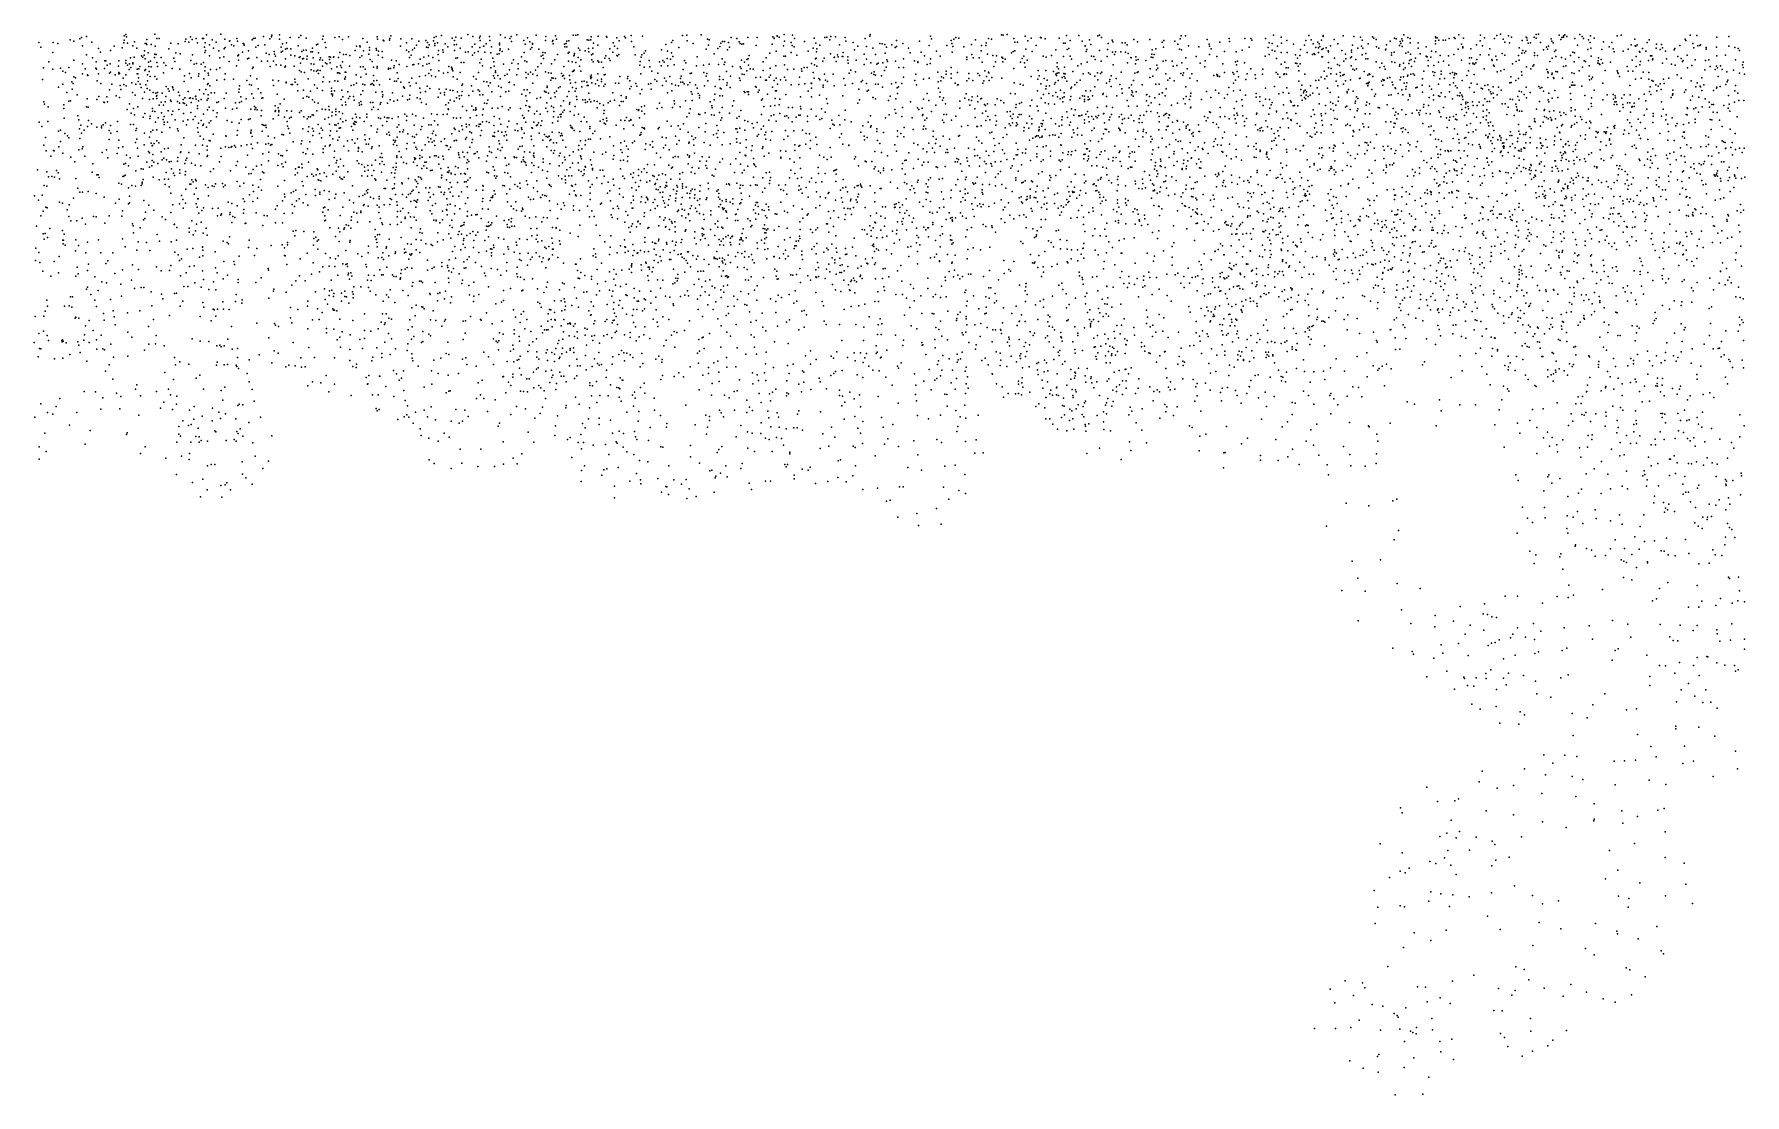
# Model space of a CAD drawing. Header units: metres. Extents: x -23.9 to 23.9, y -28.5 to 28.5.
# Drawn here: x -14.92 to 12.86, y -28.47 to -11.25 of the extents above; entities that cross this region are included whole.
import ezdxf

# ---------------------------------------------------------------- set-up
doc = ezdxf.new("R2010")
doc.units = ezdxf.units.M

msp = doc.modelspace()

# ---------------------------------------------------------------- linework, layer by layer
for p in [(-14.333, -11.3459, 7.6351), (-14.2727, -11.363, -1.7725), (-14.1789, -11.3253, -2.2248), (-14.1496, -11.3085, -10.9712), (-14.0697, -11.2892, -11.7849), (-13.9817, -11.3836, 1.9932), (-13.4603, -11.3509, -10.6945), (-13.4554, -11.2794, -12.0946), (-13.4305, -11.2558, -1.6675), (-13.4221, -11.2969, -12.9354), (-13.2876, -11.378, 10.5867), (-13.0913, -11.3388, 0.4651), (-12.9593, -11.2529, -2.4554), (-12.9288, -11.3246, -2.0847), (-12.8896, -11.3243, 7.5532), (-12.4663, -11.3725, -8.0056), (-12.4581, -11.3305, -9.2057), (-12.4083, -11.3792, 1.4968), (-12.3797, -11.2927, -2.7238), (-12.3562, -11.3404, 5.2608), (-12.289, -11.3223, 11.2943), (-12.1855, -11.3207, -6.1434), (-12.1688, -11.3225, -10.7105), (-12.1188, -11.2612, 1.0279), (-12.0278, -11.3428, -2.0747), (-11.9659, -11.3838, 5.188), (-11.8873, -11.2545, -11.8656), (-11.824, -11.3358, -11.2997), (-11.7495, -11.3633, -13.2548), (-11.7443, -11.3596, 10.8164), (-11.6265, -11.3247, -2.909), (-11.6183, -11.3641, 5.5495), (-11.3794, -11.3434, -12.4745), (-11.3599, -11.3237, -5.8896), (-11.3317, -11.3196, 2.1586), (-11.1938, -11.2922, -0.4112), (-11.0931, -11.3295, 15.3205), (-11.0656, -11.2955, 9.9897), (-11.0617, -11.2673, 15.9767), (-10.9371, -11.262, 17.4123), (-10.933, -11.3334, -0.6707), (-10.7614, -11.3035, -13.8784), (-10.6204, -11.3063, -6.4344), (-10.5892, -11.2751, 20.4089), (-10.5026, -11.3173, 5.6583), (-10.2384, -11.3355, -14.9407), (-10.2275, -11.2823, 9.7075), (-10.0351, -11.304, 20.5091), (-9.9668, -11.2975, -10.9214), (-9.9108, -11.3396, -15.9289), (-9.8143, -11.2943, -1.833), (-9.5847, -11.3226, -10.495), (-9.5114, -11.3813, -13.6531), (-9.3478, -11.2938, -1.3477), (-9.3453, -11.3321, -9.7978), (-9.252, -11.3509, 4.4608), (-9.2407, -11.3576, 2.2953), (-9.152, -11.3482, -16.1058), (-9.1422, -11.3228, 3.3537), (-9.1299, -11.2807, -10.5999), (-8.9652, -11.3255, 16.9365), (-8.7871, -11.33, 3.3449), (-8.6747, -11.3675, -4.1647), (-8.5621, -11.357, 5.6795), (-8.5305, -11.3881, -5.0036), (-8.4331, -11.3608, 6.0064), (-8.4226, -11.3068, -0.8162), (-8.3902, -11.2906, 16.344), (-8.3072, -11.2729, 5.2621), (-8.1295, -11.316, -5.1683), (-8.095, -11.3524, 7.4769), (-8.0711, -11.3027, -1.7596), (-7.9855, -11.3176, -12.5999), (-7.8797, -11.2585, -12.2567), (-7.7941, -11.2879, -6.7671), (-7.688, -11.3112, 17.5399), (-7.677, -11.2865, 18.0028), (-7.6746, -11.3572, -3.9327), (-7.5252, -11.2879, 18.492), (-7.521, -11.3532, 7.91), (-7.3486, -11.262, 17.5386), (-7.2709, -11.3045, -8.0754), (-7.1965, -11.3197, -5.4677), (-7.172, -11.2892, -14.3808), (-7.1681, -11.3715, -10.3006), (-7.0795, -11.2606, -1.2228), (-6.9708, -11.3559, 7.7086), (-6.9064, -11.3137, 5.0576), (-6.8718, -11.3756, 6.3751), (-6.7681, -11.2705, 11.2878), (-6.6161, -11.3548, -13.1514), (-6.6083, -11.2904, -1.1005), (-6.5021, -11.3719, -8.4797), (-6.4988, -11.3574, 18.0655), (-6.453, -11.2773, -7.9815), (-6.4381, -11.3339, -10.2883), (-6.2691, -11.3648, -0.7352), (-6.2358, -11.3619, -3.6257), (-6.1679, -11.2693, 3.8736), (-6.1242, -11.2668, 2.5853), (-6.0939, -11.2645, 5.4005), (-5.9419, -11.3434, -10.5284), (-5.9143, -11.3495, 4.6788), (-5.881, -11.3442, 3.4339), (-5.8773, -11.2945, 2.8982), (-5.7599, -11.2827, 10.9442), (-5.6266, -11.2889, 15.7223), (-5.6184, -11.2999, -4.4623), (-5.4568, -11.3102, 1.0304), (-5.4177, -11.3602, -3.3839), (-5.3344, -11.2922, 4.7138), (-5.3171, -11.3091, 16.4751), (-5.2267, -11.2754, 9.4848), (-5.222, -11.3691, 10.2416), (-5.0399, -11.2864, 5.8658), (-4.551, -11.3523, 3.7983), (-4.3917, -11.2742, -3.6571), (-4.3221, -11.2708, 8.5934), (-4.3169, -11.3587, 0.532), (-4.0883, -11.2602, 4.2021), (-3.9883, -11.331, 0.7484), (-3.9582, -11.3421, 9.6768), (-3.7442, -11.3726, 2.1981), (-3.7121, -11.3728, 17.1081), (-3.601, -11.3064, 16.4681), (-3.5071, -11.3234, 3.9337), (-3.4704, -11.3766, 12.2554), (-3.3283, -11.3075, 1.7302), (-3.1797, -11.3062, 12.5733), (-2.9224, -11.2927, -1.3462), (-2.9056, -11.3221, 1.4827), (-2.9034, -11.3182, 14.4261), (-2.8564, -11.2867, 2.1503), (-2.8558, -11.2811, -2.1614), (-2.8239, -11.2983, 16.594), (-2.7423, -11.2586, 16.9561), (-2.7345, -11.3659, 8.4732), (-2.6247, -11.3849, 0.4495), (-2.603, -11.2662, 12.9244), (-2.5719, -11.3206, 1.5773), (-2.412, -11.3712, -2.4201), (-2.2561, -11.3143, 9.0442), (-2.0783, -11.3049, 0.5138), (-2.0455, -11.3007, -0.3937), (-2.0006, -11.3446, 13.4017), (-1.9833, -11.2915, 14.7986), (-1.9062, -11.2952, 7.5098), (-1.7506, -11.3039, 16.1033), (-1.7407, -11.3676, 12.6447), (-1.62, -11.3877, 15.1169), (-1.4267, -11.3224, -4.867), (-1.3485, -11.2831, -2.374), (-1.3434, -11.259, 10.3387), (-0.9169, -11.3548, 16.2112), (-0.5452, -11.3631, -3.942), (-0.3645, -11.287, 15.3645), (-0.3466, -11.3293, 3.284), (-0.0272, -11.3529, 15.3175), (0.0129, -11.3317, 19.3421), (0.0441, -11.3086, 2.1449), (0.095, -11.3196, 10.3058), (0.3682, -11.3423, 18.5653), (0.5772, -11.3248, 15.7475), (0.6234, -11.3332, 3.3122), (0.6243, -11.3354, 6.6326), (0.7866, -11.2612, 6.2888), (0.816, -11.2696, 2.6801), (0.8813, -11.2578, 15.4979), (0.9882, -11.3205, 19.024), (1.0021, -11.3815, 7.3443), (1.0471, -11.3813, 8.8441), (1.1715, -11.2825, 1.142), (1.2158, -11.3617, 7.632), (1.2677, -11.3186, 3.9476), (1.4228, -11.3082, -1.0536), (1.4308, -11.3123, 0.7607), (1.4955, -11.3251, -1.6508), (1.7232, -11.3154, -2.0341), (1.8441, -11.2753, 16.4631), (1.901, -11.3526, 11.0413), (2.0448, -11.272, 14.9974), (2.0971, -11.3667, -2.0721), (2.2146, -11.3437, 14.1546), (2.3523, -11.2797, 4.5146), (2.3771, -11.2675, -2.2564), (2.4132, -11.3081, 17.5535), (2.5856, -11.3487, 12.2166), (2.598, -11.3745, 16.5238), (2.9385, -11.3389, 19.21), (2.9979, -11.3748, 4.1896), (3.1976, -11.3367, 16.5243), (3.3953, -11.3825, 19.1735), (3.4259, -11.3574, 6.3065), (3.6044, -11.3639, 7.2306), (3.6905, -11.3291, 12.6914), (3.7031, -11.2815, 5.7625), (3.7779, -11.2785, 4.3633), (4.1284, -11.3407, 5.6322), (4.3341, -11.3809, 10.753), (4.4865, -11.3208, 11.1481), (4.4903, -11.37, 12.6098), (4.7396, -11.324, 9.2422), (4.8356, -11.3228, 10.0766), (4.8529, -11.3489, 11.3967), (5.0739, -11.3235, 12.8114), (5.2038, -11.2705, 10.0801), (5.3307, -11.3029, 7.1618), (5.4189, -11.3549, -2.2557), (5.7326, -11.3533, 1.093), (5.7778, -11.2714, 5.655), (5.8156, -11.3431, -0.9856), (5.9268, -11.3835, -1.3397), (5.9819, -11.3519, 1.4873), (6.0129, -11.2762, 4.9305), (6.0141, -11.2916, -15.5241), (6.1898, -11.3388, 0.1119), (6.3365, -11.2807, 16.5516), (6.5078, -11.2911, -13.6116), (6.6153, -11.3032, 6.1633), (6.6456, -11.3504, -7.0695), (6.8137, -11.2962, 2.1376), (6.8349, -11.3161, 3.8659), (6.8736, -11.3406, -13.2085), (7.1019, -11.366, 10.918), (7.1714, -11.319, -20.9233), (7.199, -11.329, -20.297), (7.2598, -11.3697, 15.6154), (7.2892, -11.33, 3.8437), (7.3019, -11.3625, 10.1093), (7.324, -11.2611, -17.1823), (7.388, -11.3082, 1.7028), (7.4262, -11.3223, -8.8855), (7.8351, -11.295, 10.8707), (7.8379, -11.3618, 2.7856), (7.8428, -11.3109, -20.7016), (7.8616, -11.3094, -0.5892), (7.8897, -11.3521, 11.7049), (7.9622, -11.3482, 6.3721), (7.9986, -11.3518, -13.7411), (8.0553, -11.3198, -10.7423), (8.1367, -11.3042, 13.5224), (8.1565, -11.323, -12.6174), (8.2127, -11.2652, 0.0793), (8.29, -11.3192, -11.7581), (8.561, -11.3598, 8.5318), (8.5674, -11.2662, -5.7205), (8.6291, -11.3121, -3.6533), (8.7942, -11.3206, 11.5811), (8.8326, -11.2717, 2.5756), (8.8898, -11.2527, 8.2353), (8.9336, -11.3312, 6.3695), (8.9596, -11.3808, -6.0045), (9.0217, -11.2795, 5.9068), (9.0675, -11.3024, 9.2259), (9.2441, -11.3559, -7.9189), (9.3077, -11.3004, 2.7897), (9.3207, -11.31, -4.969), (9.323, -11.3468, -8.4791), (9.4376, -11.3018, 10.2866), (9.4713, -11.2597, 4.6752), (9.4715, -11.316, -11.5973), (9.5076, -11.2544, -16.5784), (9.542, -11.388, -5.62), (9.7124, -11.3252, 2.9436), (9.7252, -11.3637, -12.8281), (9.8419, -11.2664, -19.8634), (9.8715, -11.3367, 11.3801), (9.8878, -11.3063, 10.093), (9.913, -11.2809, -7.7594), (9.915, -11.2994, 15.0685), (9.9337, -11.2619, 6.8132), (9.9708, -11.2911, -6.843), (10.0997, -11.3234, -3.8191), (10.1778, -11.2554, 14.5685), (10.215, -11.2894, -15.9398), (10.2383, -11.3208, 14.9075), (10.3202, -11.3434, 6.463), (10.3503, -11.2812, 11.1676), (10.4129, -11.3153, -6.133), (10.5661, -11.3771, -20.5031), (10.7873, -11.2786, -7.4538), (10.8516, -11.2706, -18.1968), (11.0747, -11.3334, -15.2303), (11.272, -11.3862, -7.8261), (11.3058, -11.343, -10.3441), (11.8874, -11.3319, 6.471), (11.901, -11.3573, -10.7274), (11.9718, -11.2664, 5.6945), (12.0775, -11.2712, 3.7734), (12.4051, -11.3005, 8.8565), (12.5962, -11.2893, -7.5817), (-14.8424, -11.3889, -11.5175), (-14.8111, -11.4605, 8.3827), (-14.6145, -11.5494, -11.8515), (-14.6098, -11.39, 2.5479), (-14.5348, -11.4034, 8.9472), (-14.1351, -11.4394, -11.3229), (-14.0691, -11.5888, 9.7272), (-13.9734, -11.6379, 10.4523), (-13.8727, -11.4829, -11.588), (-13.8407, -11.5442, -2.2587), (-13.6799, -11.517, 9.8195), (-13.6183, -11.4461, -0.3396), (-13.4896, -11.472, -2.8586), (-13.4616, -11.3949, 6.0586), (-13.4012, -11.4001, 1.287), (-13.3545, -11.6375, 7.819), (-13.3191, -11.4441, -0.8573), (-13.2963, -11.6247, 10.9165), (-13.251, -11.482, -4.6829), (-13.1783, -11.6016, 11.2801), (-13.1568, -11.6253, -8.6994), (-13.1355, -11.5927, -4.0308), (-13.1266, -11.5209, -1.7815), (-13.1153, -11.6545, -11.8919), (-13.1146, -11.406, -13.7699), (-13.1007, -11.4062, -10.6774), (-13.0914, -11.4172, -12.4021), (-13.0676, -11.5575, -1.1837), (-13.0175, -11.419, 5.227), (-12.9664, -11.6291, -9.0831), (-12.96, -11.5749, 6.9303), (-12.9521, -11.4442, -8.1771), (-12.9379, -11.5822, -2.9083), (-12.8564, -11.6283, 11.4976), (-12.7349, -11.4886, -10.9391), (-12.7028, -11.3994, -1.418), (-12.6489, -11.6426, -9.2659), (-12.6204, -11.5525, -2.5915), (-12.5788, -11.4087, -3.876), (-12.5463, -11.5719, -3.1555), (-12.3475, -11.5894, -9.9559), (-12.265, -11.3936, -2.3849), (-12.1512, -11.4609, -1.2307), (-12.1454, -11.5495, -11.8051), (-12.1424, -11.3924, -4.8417), (-12.1398, -11.5153, 10.2014), (-12.0731, -11.4274, -13.1006), (-12.0709, -11.6027, -9.6793), (-12.0051, -11.4793, -3.3792), (-11.9217, -11.5237, 5.6179), (-11.9027, -11.637, -9.145), (-11.8378, -11.6181, -8.3775), (-11.836, -11.4879, -6.1954), (-11.8186, -11.469, 16.6276), (-11.714, -11.4246, -12.136), (-11.6768, -11.4395, 1.1405), (-11.6114, -11.6019, 17.1596), (-11.6, -11.5878, 2.6724), (-11.5998, -11.5927, -8.8618), (-11.5337, -11.5459, -9.7106), (-11.5278, -11.4024, 10.3878), (-11.5145, -11.4111, -8.5295), (-11.5083, -11.4319, -13.7873), (-11.4574, -11.6546, -6.2009), (-11.4383, -11.5205, -10.4658), (-11.4311, -11.643, -10.1085), (-11.3181, -11.4613, -7.0377), (-11.3061, -11.6302, 16.3657), (-11.2808, -11.4375, 5.7958), (-11.1728, -11.4261, -13.9331), (-11.1513, -11.5611, -12.2186), (-11.1019, -11.5804, 1.9749), (-11.0248, -11.5309, 11.4289), (-11.0144, -11.5786, 15.6237), (-11.0016, -11.6105, -3.0193), (-10.9102, -11.5454, 17.2197), (-10.9075, -11.4624, 11.7408), (-10.8894, -11.527, -1.5459), (-10.8847, -11.4074, -6.1202), (-10.8386, -11.495, 16.444), (-10.8365, -11.6519, 10.9129), (-10.8242, -11.3921, 19.9454), (-10.8112, -11.4831, 6.4728), (-10.7523, -11.4875, -7.1486), (-10.752, -11.5903, 15.1742), (-10.6884, -11.6027, -12.079), (-10.6333, -11.4423, 10.0301), (-10.6167, -11.6292, -6.0804), (-10.6003, -11.621, -13.4552), (-10.5732, -11.5315, -7.7551), (-10.5599, -11.6522, -9.167), (-10.5479, -11.5134, 10.6887), (-10.5462, -11.6473, 20.1226), (-10.5033, -11.5137, 6.2481), (-10.4929, -11.6566, 16.0276), (-10.4884, -11.607, -11.7593), (-10.4285, -11.5412, -8.5962), (-10.4012, -11.4798, 15.0331), (-10.4003, -11.5413, -0.9109), (-10.3865, -11.6367, -6.9219), (-10.3371, -11.4255, -13.333), (-10.3142, -11.417, 5.1863), (-10.3018, -11.5544, -2.5244), (-10.271, -11.6381, -7.2727), (-10.195, -11.3887, 8.8596), (-10.1819, -11.4711, 16.1206), (-10.1315, -11.6185, -8.3607), (-10.1262, -11.6622, 8.5708), (-10.1092, -11.628, -11.1637), (-10.0581, -11.6259, -7.9841), (-10.0532, -11.6179, -15.0976), (-9.9773, -11.6298, 15.7824), (-9.9538, -11.548, -14.6073), (-9.8951, -11.584, 4.4617), (-9.8517, -11.5805, 19.4996), (-9.7946, -11.5963, -1.4374), (-9.7043, -11.5187, -8.5883), (-9.6871, -11.4479, 11.5243), (-9.632, -11.4405, -16.2029), (-9.6294, -11.6297, 20.5663), (-9.6268, -11.455, -14.3973), (-9.6009, -11.6041, 15.5671), (-9.5694, -11.522, 2.5126), (-9.487, -11.577, 7.9022), (-9.4763, -11.5133, -11.7381), (-9.4754, -11.4692, 16.8983), (-9.4633, -11.6617, 3.3051), (-9.3668, -11.4836, -9.4733), (-9.3616, -11.5096, -12.3051), (-9.3334, -11.5954, -1.592), (-9.3256, -11.5254, -10.2143), (-9.2675, -11.5354, 15.5536), (-9.2622, -11.6329, -1.152), (-8.971, -11.4485, 10.3756), (-8.8743, -11.3907, 7.4709), (-8.8708, -11.5126, -14.6825), (-8.8381, -11.537, 4.48), (-8.8236, -11.6312, -15.9078), (-8.7959, -11.5929, -0.7892), (-8.7774, -11.5049, 16.5892), (-8.7411, -11.4791, 11.105), (-8.7109, -11.4333, -15.5124), (-8.6523, -11.6579, -2.0912), (-8.591, -11.6241, -10.6658), (-8.5501, -11.4622, 6.6411), (-8.5192, -11.4691, 7.1097), (-8.5179, -11.6034, 3.3147), (-8.5077, -11.4231, -15.0504), (-8.445, -11.6305, 5.3195), (-8.4138, -11.4375, 17.0775), (-8.4135, -11.4028, 3.0388), (-8.3708, -11.3929, 4.7971), (-8.3565, -11.5837, -15.3843), (-8.352, -11.5146, 2.6295), (-8.2834, -11.5081, 6.382), (-8.2792, -11.5448, -10.8096), (-8.2476, -11.4075, 11.184), (-8.1998, -11.4573, 12.0434), (-8.0975, -11.4249, -14.8392), (-8.0949, -11.5178, -3.8091), (-8.0711, -11.6398, -1.2097), (-8.0588, -11.4222, -11.506), (-8.0443, -11.6375, 9.9798), (-8.0004, -11.4803, 6.8693), (-7.9146, -11.5425, 13.23), (-7.8702, -11.5369, 11.1891), (-7.8045, -11.4577, -7.3616), (-7.8038, -11.591, -14.5012), (-7.7681, -11.555, -9.9153), (-7.7635, -11.4138, -5.3176), (-7.7071, -11.5318, 10.5851), (-7.6828, -11.4701, -13.2094), (-7.6598, -11.657, 13.0144), (-7.6236, -11.4482, -10.3257), (-7.6175, -11.4473, 13.5073), (-7.6027, -11.5459, 11.4705), (-7.5808, -11.411, -10.6661), (-7.502, -11.5575, 10.9084), (-7.4955, -11.4562, 18.8068), (-7.4739, -11.6396, 12.632), (-7.3999, -11.5761, -11.8363), (-7.3707, -11.5708, 18.3119), (-7.3647, -11.4246, -7.4151), (-7.364, -11.3986, 5.5255), (-7.3565, -11.515, -9.6622), (-7.3514, -11.4891, 6.5898), (-7.3184, -11.5309, 13.2685), (-7.2169, -11.4946, -3.3024), (-7.0049, -11.6192, 6.8536), (-6.9629, -11.547, -2.8556), (-6.9473, -11.4168, 11.0149), (-6.859, -11.4982, -8.2522), (-6.8408, -11.4664, 1.3212), (-6.8284, -11.4045, 1.6954), (-6.8251, -11.4124, 19.3246), (-6.7246, -11.4952, -0.2127), (-6.6893, -11.6092, 5.0447), (-6.6616, -11.5903, 0.1247), (-6.6583, -11.5504, -13.976), (-6.6514, -11.6458, 2.1591), (-6.6199, -11.5524, 10.2519), (-6.49, -11.4116, -3.045), (-6.4223, -11.5802, 19.5541), (-6.3083, -11.4151, 5.1395), (-6.3017, -11.4601, 2.3339), (-6.2815, -11.4022, 1.4667), (-6.2681, -11.4563, 18.3312), (-6.248, -11.56, 10.0903), (-6.2333, -11.5458, 18.7882), (-6.1566, -11.6054, -12.9716), (-6.1513, -11.5922, 9.3836), (-6.1464, -11.564, 15.6782), (-6.0837, -11.6286, 15.0639), (-6.0805, -11.482, 4.1365), (-6.0563, -11.5141, 19.2844), (-5.9705, -11.521, 1.5432), (-5.9164, -11.4858, -11.5127), (-5.9131, -11.5371, -12.4121), (-5.8685, -11.5894, -10.0442), (-5.847, -11.4785, 3.7912), (-5.8452, -11.5703, 5.7767), (-5.8371, -11.3957, 9.2483), (-5.7643, -11.4323, -10.8716), (-5.6521, -11.643, 6.1128), (-5.6342, -11.6027, -0.4693), (-5.581, -11.6456, 9.1372), (-5.5739, -11.4925, 15.3798), (-5.5208, -11.546, 10.4766), (-5.5185, -11.3953, 5.4917), (-5.4952, -11.448, 3.5319), (-5.4567, -11.6004, 1.5403), (-5.4474, -11.4868, -0.1854), (-5.4449, -11.603, 4.3563), (-5.4261, -11.5799, 5.7971), (-5.1834, -11.4561, -2.909), (-5.1616, -11.5885, -3.2943), (-5.061, -11.6235, 0.996), (-5.0544, -11.5863, 16.5985), (-5.0117, -11.5612, 15.2143), (-4.9923, -11.5205, -3.651), (-4.7326, -11.5056, 1.0187), (-4.6649, -11.4193, 9.8366), (-4.6393, -11.6472, -4.98), (-4.6354, -11.5263, 17.0651), (-4.589, -11.6603, 4.3308), (-4.5709, -11.3887, -2.1916), (-4.5686, -11.5562, -5.92), (-4.5471, -11.6127, -2.8163), (-4.4513, -11.467, -5.6107), (-4.2183, -11.4052, 3.3538), (-4.1534, -11.6224, 15.9854), (-4.0065, -11.4947, 8.5079), (-3.9674, -11.4318, -5.3292), (-3.8757, -11.569, 7.9787), (-3.8182, -11.4849, 16.0916), (-3.7845, -11.4538, 2.7457), (-3.7687, -11.3967, -6.3241), (-3.7478, -11.6501, 4.419), (-3.6603, -11.5037, 8.2532), (-3.6462, -11.3898, -1.8276), (-3.6304, -11.4653, -3.1175), (-3.4558, -11.4052, -5.9196), (-3.4302, -11.4123, 11.7934), (-3.4015, -11.4116, -1.4899), (-3.3483, -11.6659, -1.1721), (-3.3272, -11.6528, 12.6301), (-3.3091, -11.5988, -2.6698), (-3.193, -11.4355, 11.5485), (-3.0324, -11.6352, 14.1926), (-2.9724, -11.5605, 3.2738), (-2.9362, -11.4166, 15.9074), (-2.869, -11.5264, 12.7633), (-2.7522, -11.4425, 11.4846), (-2.7444, -11.6089, 1.1738), (-2.7208, -11.6074, 16.2734), (-2.627, -11.5484, 13.279), (-2.6132, -11.4351, 14.5969), (-2.5782, -11.4566, 8.1346), (-2.533, -11.5906, 15.8018), (-2.351, -11.5286, -2.834), (-2.2684, -11.4787, 14.5955), (-2.2335, -11.6522, 15.9778), (-2.2277, -11.3995, 12.3726), (-2.2213, -11.6424, 11.9612), (-2.2163, -11.5366, 0.9481), (-2.208, -11.4893, 12.7672), (-2.1624, -11.4288, 9.4466), (-2.0892, -11.6417, -1.7522), (-1.9906, -11.5707, -5.009), (-1.9304, -11.6308, -3.5701), (-1.9253, -11.6235, 14.4561), (-1.8749, -11.5897, 0.2706), (-1.8654, -11.6175, 7.4025), (-1.8428, -11.4242, 6.5974), (-1.7978, -11.6146, -0.1063), (-1.7875, -11.6142, 13.7991), (-1.7848, -11.5495, 8.1143), (-1.7064, -11.6221, 14.8587), (-1.6009, -11.5042, 0.4874), (-1.5442, -11.4481, -0.6216), (-1.4412, -11.5758, 16.413), (-1.4037, -11.6586, 14.1213), (-1.4028, -11.4538, 6.4164), (-1.3017, -11.4771, -1.0425), (-1.2589, -11.5848, 18.3603), (-1.1895, -11.401, 7.8468), (-1.1486, -11.4065, 15.1208), (-1.1068, -11.4209, -2.5771), (-1.103, -11.5598, -3.3256), (-1.08, -11.4611, 0.1105), (-0.9938, -11.4239, 10.4306), (-0.9383, -11.4682, 18.7955), (-0.9156, -11.4508, -3.673), (-0.8162, -11.4015, 15.8642), (-0.8037, -11.6538, 15.0971), (-0.7206, -11.4801, 7.015), (-0.6923, -11.556, 14.1396), (-0.5167, -11.5424, 2.7035), (-0.4647, -11.6057, 3.0569), (-0.3871, -11.436, -4.3173), (-0.364, -11.6524, -0.1287), (-0.266, -11.5259, -0.673), (-0.2092, -11.6102, 10.2901), (-0.1004, -11.4366, 15.8201), (-0.0168, -11.4019, 7.8833), (-0.0116, -11.5442, 14.0758), (0.0004, -11.45, 3.4914), (0.176, -11.46, 7.4342), (0.2259, -11.6641, 7.9933), (0.2262, -11.6258, 18.2369), (0.3011, -11.4171, 15.028), (0.3047, -11.5816, 19.3023), (0.3283, -11.6381, 3.4447), (0.4249, -11.6362, 15.5042), (0.4567, -11.5244, 10.0733), (0.4622, -11.437, 18.9511), (0.5325, -11.4348, 13.9671), (0.539, -11.3913, 14.3905), (0.5607, -11.5746, 8.4546), (0.6494, -11.6007, 18.3451), (0.705, -11.6021, 11.7038), (0.7951, -11.6262, 2.678), (0.8097, -11.6433, 11.1611), (0.846, -11.6603, 14.8073), (0.9488, -11.5551, 12.0691), (0.9789, -11.5343, 18.6211), (1.0028, -11.5217, 4.6003), (1.1234, -11.6476, 15.3514), (1.149, -11.6114, 7.8967), (1.1823, -11.4945, 14.1241), (1.2857, -11.5323, 11.7188), (1.3498, -11.437, 8.3848), (1.4669, -11.6067, 0.9756), (1.513, -11.6231, 8.9365), (1.6019, -11.5972, 8.5608), (1.6722, -11.5081, 3.8053), (1.793, -11.6146, 19.0309), (1.795, -11.396, 0.6342), (1.823, -11.3958, -0.931), (1.8571, -11.5023, -1.2849), (1.8837, -11.4832, 17.1371), (1.9007, -11.6092, 2.6427), (1.9258, -11.6564, 11.2153), (2.1472, -11.4433, 16.4201), (2.149, -11.4481, 2.9474), (2.1612, -11.5355, 18.7247), (2.1717, -11.5016, -1.0984), (2.2365, -11.418, 0.2561), (2.2512, -11.6068, 17.4067), (2.2867, -11.6168, 15.0325), (2.3093, -11.6625, 9.7686), (2.3809, -11.5146, 11.8638), (2.5028, -11.6158, 0.3882), (2.5077, -11.501, 13.097), (2.5223, -11.4039, 18.7145), (2.5897, -11.5428, 14.5344), (2.6226, -11.5808, -2.2131), (2.6404, -11.5415, 7.4132), (2.7265, -11.5378, 2.6773), (2.749, -11.3901, 10.1802), (2.7963, -11.3929, 7.7898), (2.7991, -11.5427, 17.2281), (2.8291, -11.4245, 3.7653), (2.845, -11.5638, 12.6554), (2.8898, -11.6305, 0.46), (2.8964, -11.6362, -1.1032), (2.9691, -11.6188, 2.9217), (3.0096, -11.6646, 3.9963), (3.2173, -11.6273, 7.1551), (3.2304, -11.5769, -0.9483), (3.2357, -11.505, 12.5242), (3.2477, -11.6313, 2.6465), (3.2686, -11.5798, 11.2296), (3.2954, -11.4899, 17.3825), (3.4183, -11.4624, 7.5709), (3.6539, -11.415, 17.8901), (3.676, -11.4955, -1.9171), (3.7084, -11.5078, 19.0774), (3.7841, -11.6359, -1.3459), (3.8259, -11.4402, -1.0719), (3.9511, -11.6152, 5.7455), (3.9922, -11.4564, 12.8975), (4.1583, -11.4153, -1.8678), (4.167, -11.5817, 12.5611), (4.1676, -11.4478, -1.5026), (4.1916, -11.49, 7.568), (4.2834, -11.6131, -2.2569), (4.4112, -11.5346, 10.4306), (4.5977, -11.5407, 13.6075), (4.6953, -11.5101, 3.673), (4.8091, -11.4651, 6.309), (5.0689, -11.607, 0.7209), (5.1205, -11.4704, -2.5361), (5.1334, -11.5831, 11.3936), (5.1373, -11.394, 17.0151), (5.1816, -11.4054, 13.2262), (5.1821, -11.5111, 7.4899), (5.2251, -11.5294, 6.3677), (5.2545, -11.6447, 1.416), (5.271, -11.4466, 1.0556), (5.3314, -11.5483, 3.6577), (5.3365, -11.3976, -2.3183), (5.4267, -11.5491, 2.1356), (5.5283, -11.4143, 2.4774), (5.5602, -11.5878, 1.6214), (5.5943, -11.6398, 6.6182), (5.6344, -11.5991, -7.737), (5.6446, -11.5005, 11.0205), (5.7091, -11.432, -1.7889), (5.75, -11.5497, 5.31), (5.8367, -11.5843, -20.4191), (5.8502, -11.4093, 3.4606), (5.864, -11.5635, 9.9216), (5.8776, -11.5809, 6.414), (5.894, -11.4705, 4.563), (5.9346, -11.4749, -19.6982), (5.9363, -11.5503, 16.5324), (5.9488, -11.4086, -6.611), (5.9578, -11.4527, 13.0668), (5.9877, -11.4984, 10.8667), (5.9908, -11.6182, -16.2112), (5.9984, -11.621, 6.7968), (6.0125, -11.4829, 12.2833), (6.0618, -11.4759, 4.0471), (6.0905, -11.5223, 0.8189), (6.0975, -11.5411, 1.1573), (6.1309, -11.4397, -17.8185), (6.1931, -11.6406, 13.2721), (6.2504, -11.407, 10.4181), (6.3119, -11.5196, 15.1304), (6.3718, -11.5777, 10.7291), (6.3821, -11.6511, -6.6098), (6.4554, -11.6358, -19.5967), (6.4694, -11.5096, -15.0034), (6.4733, -11.5439, -7.7716), (6.4734, -11.6206, 10.277), (6.4889, -11.4328, 6.93), (6.5425, -11.6617, 3.9267), (6.5719, -11.4792, 1.0177), (6.6349, -11.4489, -0.5306), (6.646, -11.5884, -20.723), (6.6547, -11.4819, 2.3732), (6.7066, -11.6537, 7.8145), (6.7067, -11.566, -1.8704), (6.7358, -11.6519, 2.687), (6.7432, -11.4094, 16.0834), (6.876, -11.4594, 9.6947), (6.9156, -11.4811, -4.1899), (7.0211, -11.5083, 10.4067), (7.0298, -11.4937, -18.029), (7.0407, -11.4271, -13.9324), (7.1184, -11.5912, -16.9133), (7.1227, -11.5545, 11.2549), (7.1635, -11.5424, -10.9678), (7.2525, -11.4384, 9.6277), (7.2726, -11.4047, 13.8264), (7.2952, -11.4498, 1.1428), (7.356, -11.5599, 2.042), (7.3933, -11.546, -3.4311), (7.4256, -11.3915, -0.0303), (7.4286, -11.5762, 5.8447), (7.442, -11.6618, -1.1454), (7.51, -11.6422, 11.2652), (7.5521, -11.478, 9.385), (7.5562, -11.3952, -11.6037), (7.5847, -11.5704, 3.9162), (7.6819, -11.4588, 0.4187), (7.6829, -11.6097, 10.1244), (7.6967, -11.6201, 5.2139), (7.6988, -11.6217, 6.6778), (7.7607, -11.628, 2.9915), (7.771, -11.5257, -21.1344), (7.8361, -11.4095, 4.8026), (7.839, -11.5362, -9.4514), (7.9087, -11.6, 15.7982), (8.046, -11.6063, 9.8767), (8.1327, -11.5829, -3.9043), (8.2034, -11.4976, 12.8254), (8.2576, -11.4165, 10.5766), (8.2767, -11.4749, -11.2605), (8.2788, -11.4573, 13.9116), (8.3889, -11.6354, -5.0657), (8.4067, -11.4898, 15.3774), (8.418, -11.6348, 7.4553), (8.5015, -11.425, 9.8262), (8.5064, -11.6642, 0.211), (8.5605, -11.5876, 11.7041), (8.5968, -11.4391, 6.1878), (8.7021, -11.5864, -13.4027), (8.716, -11.4919, 14.4959), (8.7499, -11.6657, 2.4785), (8.8136, -11.6105, 4.758), (8.9178, -11.5679, 7.1718), (8.9609, -11.595, -12.1196), (9.0385, -11.3925, -16.5612), (9.1811, -11.5976, 11.4938), (9.1948, -11.473, 10.5158), (9.2365, -11.5596, 6.0104), (9.2545, -11.5164, 7.5516), (9.2808, -11.5542, 14.7119), (9.3, -11.5274, -3.6014), (9.3383, -11.3993, 7.0873), (9.3805, -11.3934, 3.1638), (9.4419, -11.5555, 6.6491), (9.4425, -11.5991, 11.2536), (9.4928, -11.6008, 5.7512), (9.5867, -11.5081, 15.1872), (9.6356, -11.4617, 4.2667), (9.6551, -11.4935, -8.1744), (9.6702, -11.448, 14.1994), (9.7319, -11.6397, 7.7821), (9.7452, -11.391, 7.4545), (9.7695, -11.5352, 1.5705), (9.7887, -11.5124, 2.5141), (9.7917, -11.617, -11.9438), (9.8805, -11.6285, -19.5135), (9.9469, -11.6558, 3.2501), (10.0265, -11.6005, -2.8673), (10.0679, -11.5468, 14.1075), (10.0909, -11.5525, 7.2676), (10.1434, -11.4305, -16.5002), (10.1624, -11.6328, -20.4096), (10.3101, -11.5007, 6.1433), (10.3455, -11.3896, 8.7658), (10.3587, -11.4808, 9.3108), (10.3635, -11.6109, 3.7082), (10.4819, -11.6359, 6.6948), (10.5283, -11.6629, 8.3187), (10.5368, -11.5019, 7.0249), (10.6539, -11.4592, 4.3944), (10.6972, -11.3891, -2.4955), (10.7188, -11.49, -3.7235), (10.736, -11.537, -9.6545), (10.883, -11.5289, 7.1069), (10.9618, -11.493, 11.2874), (11.0115, -11.4232, -6.2055), (11.0756, -11.4404, 8.4001), (11.0859, -11.4489, 9.711), (11.0934, -11.6152, -7.2641), (11.108, -11.4261, 10.9128), (11.1474, -11.5323, -18.8829), (11.1534, -11.5439, -0.3463), (11.1987, -11.4839, -9.0186), (11.2505, -11.5272, 15.4657), (11.3274, -11.6065, 3.8643), (11.3343, -11.6064, -6.5574), (11.3482, -11.602, 6.6051), (11.3641, -11.6513, -3.5167), (11.4173, -11.478, 2.9929), (11.4231, -11.4156, -10.8734), (11.4813, -11.5023, -18.0278), (11.5053, -11.4196, 9.7902), (11.5242, -11.4726, 6.2643), (11.5691, -11.5299, -2.712), (11.5856, -11.6537, 16.0679), (11.7121, -11.5071, 6.8943), (11.7207, -11.4833, 15.5652), (11.7717, -11.6145, 3.3612), (11.8008, -11.4345, -10.2549), (11.8245, -11.6453, -2.0914), (11.92, -11.592, 8.6806), (12.0128, -11.4036, 5.2491), (12.0295, -11.472, 16.1137), (12.0978, -11.4431, -9.5563), (12.1292, -11.4383, 6.7178), (12.1413, -11.4237, -7.5262), (12.2306, -11.4934, -3.317), (12.231, -11.4658, 6.2937), (12.4009, -11.4606, 0.1523), (12.4028, -11.6051, 9.9355), (12.5466, -11.5931, 13.8121), (12.5965, -11.4456, 4.868), (12.6966, -11.4687, 9.5051), (12.7478, -11.4854, -10.4852), (12.774, -11.5195, -2.6818), (-14.7677, -11.7968, 2.6704), (-14.6829, -11.7005, -0.2517), (-14.6176, -11.8195, -10.8365), (-14.494, -11.8044, -2.0929), (-14.4545, -11.8549, 8.4975), (-14.4113, -11.8756, -11.8039), (-14.3557, -11.795, -11.1116), (-14.276, -11.6724, -10.5597), (-14.133, -11.8985, 1.4159), (-14.1319, -11.7322, 7.788), (-14.0937, -11.8131, -10.2813), (-14.0526, -11.9134, 8.5887), (-14.0488, -11.9212, 10.6566), (-13.9173, -11.8061, -1.8677), (-13.9129, -11.7011, -10.5877), (-13.908, -11.821, 2.967), (-13.8739, -11.8972, 8.2915), (-13.7768, -11.8084, -2.7881), (-13.7735, -11.6833, 2.3847), (-13.7577, -11.6846, -9.4372), (-13.7348, -11.7546, 1.3484), (-13.6955, -11.8849, -1.5735), (-13.687, -11.7349, -8.8606), (-13.6812, -11.8677, 1.76), (-13.6021, -11.9138, -10.4711), (-13.5475, -11.7713, 8.5484), (-13.5451, -11.6874, -11.8009), (-13.5442, -11.8958, 10.7367), (-13.5441, -11.8736, 2.2137), (-13.5317, -11.8933, -11.3156), (-13.4314, -11.7207, -13.3688), (-13.4311, -11.9121, 7.6253), (-13.4306, -11.6796, -10.1078), (-13.405, -11.7577, -12.9293), (-13.3753, -11.8278, 8.2406), (-13.3731, -11.7329, -9.3138), (-13.3518, -11.7919, -1.3431), (-13.3193, -11.7184, -4.3904), (-13.3174, -11.7344, 1.2316), (-13.2475, -11.8955, 5.4625), (-13.2443, -11.8189, 6.3172), (-13.2373, -11.8971, -11.6243), (-13.2174, -11.8143, -10.4303), (-13.2062, -11.7752, 7.3553), (-13.1206, -11.8397, -3.0378), (-13.1127, -11.826, -10.9666), (-13.0812, -11.9109, -9.4489), (-13.0621, -11.7061, 0.4634), (-13.0589, -11.7784, -0.4396), (-13.0507, -11.8576, -8.2374), (-13.038, -11.9419, -13.6864), (-13.0325, -11.6887, -9.8316), (-13.0198, -11.7808, -0.7857), (-12.9597, -11.9385, -7.2645), (-12.9256, -11.7133, -0.0781), (-12.9183, -11.7765, -12.5014), (-12.8169, -11.8801, -10.2795), (-12.8154, -11.7163, -7.9925), (-12.7811, -11.7632, -11.2158), (-12.6786, -11.8097, 5.2256), (-12.6354, -11.6985, -11.9592), (-12.5518, -11.8225, -7.7174), (-12.4783, -11.9281, -7.1589), (-12.399, -11.8913, 2.2029), (-12.376, -11.6773, -13.7065), (-12.3215, -11.738, -1.016), (-12.2825, -11.7288, -7.9386), (-12.2535, -11.9364, -12.5461), (-12.2464, -11.895, 11.1999), (-12.2055, -11.7397, -3.9517), (-12.1675, -11.71, -13.4408), (-12.1462, -11.8489, -4.9627), (-12.1438, -11.78, -13.0394), (-12.0915, -11.8863, 2.6365), (-12.0893, -11.9199, 1.4769), (-12.0546, -11.8257, -12.1129), (-11.9589, -11.824, -4.4166), (-11.9053, -11.7966, -12.4957), (-11.8201, -11.8974, -8.6697), (-11.7556, -11.6943, 1.3662), (-11.6317, -11.7636, -6.514), (-11.5994, -11.6745, -3.3177), (-11.4081, -11.9312, -2.2567), (-11.3732, -11.8115, -3.0499), (-11.3649, -11.7901, 16.7578), (-11.2301, -11.6887, 17.1944), (-11.1283, -11.6878, -1.7459), (-11.0866, -11.7757, 2.2994), (-11.0324, -11.6881, 5.8851), (-10.9909, -11.7487, 16.8223), (-10.9145, -11.7553, 9.9521), (-10.8478, -11.788, -7.4167), (-10.838, -11.773, -7.9569), (-10.6968, -11.7732, 15.568), (-10.6103, -11.8411, 5.8159), (-10.5921, -11.7219, 7.8396), (-10.5858, -11.8643, -8.2542), (-10.5309, -11.8765, -2.6495), (-10.4229, -11.7342, -1.7376), (-10.4221, -11.8335, -9.4465), (-10.3807, -11.7417, 9.7959), (-10.38, -11.8475, -13.2142), (-10.3346, -11.8519, 19.9309), (-10.3147, -11.8346, 5.3837), (-10.3028, -11.8932, 20.4562), (-10.282, -11.6689, 19.4743), (-10.2731, -11.8425, -6.6667), (-10.2396, -11.6724, 10.7116), (-10.2355, -11.7742, 8.9362), (-10.1895, -11.7169, 9.2921), (-10.1667, -11.7319, 11.9274), (-10.1109, -11.72, -13.3781), (-10.093, -11.8131, 8.2008), (-10.0066, -11.7837, 16.0938), (-9.9927, -11.8779, -9.5785), (-9.9745, -11.8822, -11.4682), (-9.9547, -11.8897, -7.2035), (-9.9458, -11.7586, 20.6754), (-9.9311, -11.7906, 16.5187), (-9.9115, -11.7002, -10.5336), (-9.8701, -11.8672, 10.8791), (-9.8644, -11.9435, -13.0479), (-9.861, -11.8682, 5.2287), (-9.7973, -11.7689, 11.5412), (-9.6913, -11.91, 15.8066), (-9.6192, -11.7803, -1.0547), (-9.5771, -11.7806, -1.8243), (-9.5426, -11.819, -13.3676), (-9.5259, -11.9015, -8.4727), (-9.431, -11.696, 4.7338), (-9.4097, -11.9212, 16.6836), (-9.4077, -11.7886, 7.6221), (-9.3485, -11.8018, 19.7551), (-9.3477, -11.7752, 2.2381), (-9.1659, -11.8226, -4.2741), (-9.1657, -11.8045, 20.1455), (-9.1326, -11.8082, -14.5663), (-9.115, -11.6715, -16.212), (-9.0771, -11.799, 4.6792), (-9.0724, -11.7653, 16.6803), (-9.0426, -11.6868, 10.7459), (-9.023, -11.8825, 7.5896), (-8.9946, -11.7428, -1.9658), (-8.8663, -11.7779, 16.0898), (-8.7732, -11.7514, -4.2491), (-8.7542, -11.7428, -10.3886), (-8.6808, -11.7343, 12.2631), (-8.6624, -11.9405, -0.9933), (-8.6068, -11.7643, -3.8009), (-8.5663, -11.9243, 1.8555), (-8.545, -11.7375, 11.2499), (-8.5125, -11.8915, -4.7791), (-8.5036, -11.7279, 2.2997), (-8.4773, -11.8301, 9.908), (-8.4686, -11.9302, -1.8517), (-8.3498, -11.6794, 12.9304), (-8.3476, -11.8467, -15.61), (-8.2701, -11.883, -14.1972), (-8.2048, -11.877, -10.8576), (-8.1886, -11.7748, -15.1164), (-8.1424, -11.7899, -5.0612), (-8.1324, -11.8082, 2.1554), (-8.1324, -11.8257, -3.6037), (-8.121, -11.8495, 6.5282), (-8.118, -11.9422, 11.5865), (-8.0037, -11.8748, 6.1164), (-7.9867, -11.7105, 7.21), (-7.9419, -11.7144, 11.8013), (-7.7851, -11.9381, -3.709), (-7.7054, -11.8745, 10.4356), (-7.6826, -11.7165, -14.0746), (-7.6373, -11.7673, 6.7926), (-7.5022, -11.7971, -4.1637), (-7.4583, -11.9259, 11.8184), (-7.4542, -11.7025, -13.0233), (-7.4524, -11.7743, 12.2258), (-7.4296, -11.8754, -11.0162), (-7.4288, -11.8487, -14.2578), (-7.3917, -11.9255, -3.0163), (-7.2963, -11.7377, 5.8432), (-7.2766, -11.9222, 10.5598), (-7.2382, -11.9014, 8.1606), (-7.2031, -11.8336, 13.8876), (-7.1613, -11.7213, 1.5174), (-7.1352, -11.6709, 5.2392), (-7.0792, -11.9114, 18.6963), (-7.0623, -11.8159, 18.2986), (-7.0577, -11.7318, -9.5519), (-6.9532, -11.6839, 7.9705), (-6.9342, -11.876, 19.0115), (-6.921, -11.701, 11.5284), (-6.8983, -11.9022, 6.1573), (-6.8596, -11.8692, -2.6165), (-6.8217, -11.9042, 5.2343), (-6.7775, -11.8388, 13.6948), (-6.7525, -11.9212, 18.4634), (-6.7407, -11.7801, 19.508), (-6.6841, -11.7281, 7.765), (-6.6182, -11.8653, 11.6048), (-6.5695, -11.8814, -13.99), (-6.5244, -11.8838, 0.9209), (-6.5168, -11.7349, -2.6725), (-6.4623, -11.6705, 11.2947), (-6.3579, -11.8902, -0.184), (-6.3398, -11.9333, 19.8918), (-6.3219, -11.9226, 2.8347), (-6.3169, -11.7781, 9.7734), (-6.245, -11.6917, -13.414), (-6.225, -11.9206, 6.018), (-6.1834, -11.7021, 2.5959), (-6.1791, -11.8609, 5.6206), (-6.1622, -11.8518, -9.4979), (-6.1496, -11.8362, 3.2814), (-6.1223, -11.7107, 0.4494), (-6.0662, -11.7695, 1.1762), (-6.0435, -11.8524, -3.4184), (-6.04, -11.6696, -0.6281), (-5.8721, -11.9167, -0.0375), (-5.8663, -11.6667, 15.9113), (-5.8421, -11.7007, 10.4788), (-5.7682, -11.6838, -10.5926), (-5.7643, -11.896, -4.8837), (-5.7498, -11.7063, 0.3291), (-5.7095, -11.7061, -12.0397), (-5.6807, -11.794, 19.3434), (-5.6636, -11.9146, 18.9927), (-5.6463, -11.9064, -4.5195), (-5.5645, -11.6792, -4.2793), (-5.4071, -11.9407, 15.0865), (-5.2816, -11.9418, 16.4232), (-5.0826, -11.7548, -5.0302), (-5.0811, -11.6955, 2.5967), (-5.0703, -11.8962, 15.3015), (-5.0136, -11.7856, 8.95), (-4.9332, -11.6786, 9.8094), (-4.9238, -11.7836, 0.6544), (-4.8893, -11.8539, -0.3676), (-4.7945, -11.885, 16.671), (-4.7663, -11.6991, 4.0114), (-4.7363, -11.7686, 3.6148), (-4.7123, -11.6816, 0.2993), (-4.6898, -11.7072, 15.3194), (-4.6319, -11.7684, -5.4925), (-4.5987, -11.9367, -4.3984), (-4.5279, -11.7493, -0.1835), (-4.4137, -11.9361, -2.5429), (-4.3798, -11.8267, -2.1572), (-4.3569, -11.6792, 17.3099), (-4.3375, -11.715, 9.8806), (-4.2667, -11.8888, -2.9118), (-4.2474, -11.8854, -4.7115), (-4.1624, -11.7648, 7.8808), (-4.0521, -11.7542, -0.6154), (-4.0428, -11.8757, -0.1736), (-4.0049, -11.9354, 16.024), (-3.9953, -11.8904, -1.4882), (-3.9586, -11.7406, -1.8974), (-3.8085, -11.7468, 9.491), (-3.7894, -11.9404, -2.9263), (-3.7166, -11.747, -5.2281), (-3.7021, -11.704, -1.4954), (-3.6784, -11.8581, 13.3133), (-3.6142, -11.9322, 3.4069), (-3.5819, -11.7749, 12.1053), (-3.4548, -11.7823, 16.4698), (-3.4403, -11.811, -2.2945), (-3.4322, -11.672, -5.4693), (-3.4209, -11.9018, 3.9127), (-3.3888, -11.9074, 12.9649), (-3.3828, -11.7061, 13.6945), (-3.3454, -11.8477, -1.7665), (-3.3216, -11.7532, 3.0895), (-3.2919, -11.8173, 17.4497), (-3.2422, -11.8194, 8.4616), (-3.0808, -11.8429, 11.45), (-3.08, -11.6996, 13.2228), (-2.9701, -11.8019, -5.652), (-2.9637, -11.9182, 17.2236), (-2.8786, -11.7635, 8.2105), (-2.7337, -11.7483, 16.6151), (-2.6864, -11.8255, 12.7503), (-2.5853, -11.8191, 16.999), (-2.4568, -11.8123, 9.2653), (-2.4533, -11.8508, 7.2553), (-2.4156, -11.7925, 14.5055), (-2.3652, -11.7909, -1.5657), (-2.2969, -11.7293, 12.453), (-2.268, -11.8763, 7.8255), (-2.2464, -11.7521, 13.3586), (-2.2102, -11.7705, -3.2112), (-2.1128, -11.6891, 17.3153), (-2.0862, -11.9014, 7.424), (-1.9467, -11.9025, -4.5301), (-1.8984, -11.6971, -5.5394), (-1.7044, -11.6757, 16.1937), (-1.7025, -11.7252, 17.6474), (-1.6829, -11.8832, -4.3153), (-1.6573, -11.8349, -3.5159), (-1.5829, -11.8645, -0.4424), (-1.5703, -11.6721, 7.5941), (-1.4439, -11.7435, -0.0918), (-1.331, -11.7192, 14.8664), (-1.3253, -11.8878, -2.6075), (-1.2872, -11.9045, 6.8417), (-1.2789, -11.8633, -3.3126), (-1.2554, -11.917, 7.7499), (-1.2343, -11.7374, -5.4044), (-1.217, -11.7202, 9.6664), (-1.1627, -11.931, -3.7635), (-1.1407, -11.7162, 10.0567), (-1.1131, -11.8445, 16.0059), (-1.0862, -11.7872, 16.5276), (-1.0727, -11.6696, 6.6042), (-1.0615, -11.6948, 14.3308), (-0.932, -11.689, -1.2229), (-0.8807, -11.7934, 14.7081), (-0.8051, -11.7934, -3.743), (-0.6246, -11.6827, 7.4521), (-0.6043, -11.9012, 15.5362), (-0.5715, -11.7008, 8.1216), (-0.5711, -11.7113, 10.2289), (-0.4181, -11.7441, 19.4387), (-0.3723, -11.7264, 15.3061), (-0.2439, -11.8667, 7.3332), (-0.1109, -11.8552, 7.6464), (-0.1082, -11.9042, 16.8942), (-0.0299, -11.8956, 3.2815), (-0.0282, -11.7921, 19.4742), (0.0756, -11.8752, 15.0374), (0.2562, -11.8917, 9.2922), (0.4026, -11.8921, 13.6617), (0.4327, -11.9255, 11.707), (0.4718, -11.7058, 11.1441), (0.5196, -11.8489, 18.7141), (0.5467, -11.9376, 8.1573), (0.577, -11.8682, 14.8814), (0.5823, -11.8784, 12.1888), (0.6611, -11.7777, 3.1085), (0.6896, -11.7015, 9.1051), (0.8106, -11.7003, 7.5375), (0.9903, -11.8072, 13.5478), (1.0966, -11.7088, 13.1981), (1.1643, -11.7173, 14.7027), (1.1739, -11.7877, 11.1269), (1.2072, -11.6721, 4.9299), (1.2685, -11.9384, 15.6526), (1.3832, -11.8404, 12.3084), (1.3982, -11.9289, 14.4726), (1.5082, -11.8399, 15.3575), (1.6347, -11.8576, 5.019), (1.6692, -11.9024, 11.9867), (1.6818, -11.9253, 8.3047), (1.6904, -11.7801, 13.5833), (1.6906, -11.7184, 1.6052), (1.6943, -11.8878, 17.3574), (1.7131, -11.817, 18.6809), (1.7182, -11.8795, 8.7797), (1.7986, -11.8914, 6.6506), (1.8043, -11.9416, 12.9573), (1.8126, -11.7887, 9.5688), (1.8217, -11.894, 16.8979), (1.9442, -11.8563, 6.9897), (2.0255, -11.7638, 4.9706), (2.0795, -11.7332, 13.9004), (2.1161, -11.898, 18.6385), (2.1778, -11.705, 4.1201), (2.2036, -11.8789, 14.8105), (2.2274, -11.8992, 0.4549), (2.3064, -11.9342, 13.3893), (2.3465, -11.8818, 7.03), (2.397, -11.8899, -1.8142), (2.4066, -11.6927, 2.7087), (2.4176, -11.8693, 7.4434), (2.5679, -11.9275, 8.1759), (2.6006, -11.7509, 9.9531), (2.7295, -11.8664, -1.9128), (2.8333, -11.7184, 3.3579), (2.9552, -11.8869, 10.479), (2.9644, -11.7325, 19.0422), (2.976, -11.6755, 8.2743), (2.9924, -11.8729, 14.3437), (3.0057, -11.8626, 7.0171), (3.132, -11.6804, 11.955), (3.2036, -11.8143, 10.7361), (3.2475, -11.9328, 17.3271), (3.3047, -11.8337, 16.3269), (3.31, -11.7561, 14.2944), (3.3265, -11.8025, -1.4781), (3.4143, -11.693, -1.8067), (3.4558, -11.679, 4.2756), (3.4569, -11.8946, 6.7723), (3.5584, -11.6913, 12.588), (3.5733, -11.7689, 17.749), (3.6356, -11.7603, 7.9173), (3.6992, -11.888, 18.9968), (3.7145, -11.7183, 5.9806), (3.7301, -11.9174, 12.2696), (3.7449, -11.8793, 18.022), (3.8007, -11.8132, 7.5459), (3.8767, -11.8984, 8.118), (4.0117, -11.7245, 18.3633), (4.0917, -11.7803, 3.9161), (4.0955, -11.684, 16.873), (4.2344, -11.9247, 5.1046), (4.2835, -11.9095, -2.0151), (4.2959, -11.9334, 8.2069), (4.2964, -11.9187, 5.6029), (4.3273, -11.9411, 6.265), (4.3834, -11.732, -1.4383), (4.4095, -11.8727, 7.5357), (4.5454, -11.8726, 10.9361), (4.5632, -11.9017, 10.5528), (4.586, -11.6992, 16.8092), (4.6024, -11.7519, 6.1768), (4.6145, -11.8607, 4.0034), (4.6191, -11.6915, 11.2169), (4.7333, -11.7181, 10.1802), (4.7788, -11.8977, 12.3291), (4.8364, -11.817, -2.5443), (4.905, -11.9098, 11.2016), (5.028, -11.9028, 7.6186), (5.0297, -11.8177, 3.6492), (5.2459, -11.8746, 16.8489), (5.2739, -11.899, -2.4906), (5.3313, -11.7405, 10.1768), (5.3712, -11.9083, 6.3326), (5.3783, -11.8957, 3.4519), (5.3863, -11.8962, 1.6571), (5.3873, -11.7084, 13.0683), (5.4112, -11.7981, -7.3129), (5.4144, -11.9027, -3.2916), (5.4417, -11.7987, 13.8187), (5.5645, -11.7245, 9.9315), (5.5815, -11.7306, 7.3028), (5.6045, -11.772, -2.1827), (5.6149, -11.8495, -6.7445), (5.6398, -11.7321, 16.7677), (5.7153, -11.9009, 6.9168), (6.0286, -11.8513, 12.5661), (6.0684, -11.9315, -15.6587), (6.0959, -11.8009, -7.9171), (6.0977, -11.7134, 3.4912), (6.1376, -11.8971, -20.2583), (6.1391, -11.8086, 16.3242), (6.2296, -11.8997, -0.0742), (6.2434, -11.7426, -3.3052), (6.2744, -11.7615, 9.8898), (6.2898, -11.8735, 4.6873), (6.2906, -11.927, 0.683), (6.3302, -11.9173, 7.6613), (6.3464, -11.6889, 12.1102), (6.3546, -11.9087, 14.956), (6.4643, -11.7649, 3.3801), (6.4951, -11.8203, 15.9269), (6.5228, -11.8353, 15.2581), (6.5524, -11.816, 6.558), (6.6761, -11.8598, -19.9666), (6.7364, -11.916, 8.3753), (6.7579, -11.8954, -7.0311), (6.7698, -11.9045, 4.2992), (6.8158, -11.9401, 15.3985), (6.8721, -11.7022, -3.7126), (6.9318, -11.7935, 9.3636), (6.9655, -11.7209, -1.1015), (7.0047, -11.7744, 6.3973), (7.0199, -11.8207, -9.3598), (7.1271, -11.6988, 13.6701), (7.1779, -11.7134, -15.3918), (7.2496, -11.7735, 7.8798), (7.2584, -11.7452, 4.1365), (7.3168, -11.8251, -7.6365), (7.3186, -11.7235, -17.3981), (7.3423, -11.7976, 6.1582), (7.3789, -11.9328, 9.3282), (7.3854, -11.917, -9.9565), (7.402, -11.7309, -13.3532), (7.4147, -11.6789, 11.7547), (7.437, -11.9012, -10.4273), (7.4474, -11.7761, -0.656), (7.4716, -11.8965, -4.726), (7.4946, -11.6968, -12.7892), (7.4962, -11.9202, 1.7422), (7.6458, -11.8546, 11.9969), (7.7183, -11.6807, 13.9495), (7.7188, -11.7683, 3.4912), (7.7916, -11.8653, 6.4309), (7.8082, -11.7629, 7.1626), (7.8091, -11.9253, -3.4443), (7.8254, -11.8745, -20.0413), (7.8838, -11.7088, 8.6235), (7.9295, -11.9006, -9.9081), (7.9297, -11.8531, 13.7113), (7.9674, -11.6881, 12.2997), (8.0528, -11.7554, -4.3644), (8.0738, -11.8923, -10.4167), (8.1142, -11.876, 11.4028), (8.1464, -11.915, 13.4224), (8.1494, -11.8834, -11.6075), (8.178, -11.8987, 15.4343), (8.2565, -11.674, 2.495), (8.3439, -11.9214, -5.5755), (8.3714, -11.8498, 4.8794), (8.385, -11.7274, -10.77), (8.4434, -11.7227, 14.1854), (8.4451, -11.7357, 8.5793), (8.4654, -11.9075, -6.7934), (8.4672, -11.7396, -0.4639), (8.4927, -11.7181, 12.8806), (8.6245, -11.8142, -20.1825), (8.7531, -11.6821, 8.7911), (8.7795, -11.7566, 10.3562), (8.7901, -11.7697, 6.2311), (8.8337, -11.6705, 9.5141), (8.837, -11.8611, 9.0986), (8.8967, -11.8492, -7.1076), (8.951, -11.8242, 7.4038), (9.0849, -11.7326, 6.7151), (9.1446, -11.6965, -4.607), (9.1931, -11.6729, -6.625), (9.2304, -11.861, -13.1821), (9.2348, -11.9201, 2.8359), (9.3118, -11.7832, 10.4311), (9.3849, -11.8161, 15.1511), (9.4187, -11.773, 4.3531), (9.435, -11.7518, 14.1885), (9.6409, -11.8254, 3.9542), (9.6576, -11.8639, -5.8546), (9.6669, -11.8803, 2.9411), (9.6896, -11.6932, -5.0977), (9.7227, -11.908, 10.1573), (9.7306, -11.8831, -6.6287), (9.7914, -11.8594, 11.3503), (9.8156, -11.8618, 15.3757), (9.9126, -11.7744, 6.0692), (9.9507, -11.7679, -3.9348), (10.0495, -11.8793, -16.391), (10.0891, -11.7004, 8.3819), (10.0896, -11.8919, 7.7177), (10.1685, -11.8491, 15.3236), (10.2199, -11.7881, 10.1668), (10.2475, -11.6855, 11.3107), (10.2733, -11.6978, -3.4097), (10.3283, -11.7657, -19.1471), (10.3301, -11.936, -6.4602), (10.4709, -11.7244, 15.0393), (10.4752, -11.6835, 7.5256), (10.4883, -11.7269, -18.065), (10.5065, -11.7471, 10.4659), (10.5483, -11.7246, -2.8078), (10.5908, -11.844, -15.7722), (10.6761, -11.7062, 9.5095), (10.7869, -11.8472, 8.5246), (10.7973, -11.8764, 8.0236), (10.7996, -11.8884, 15.1908), (10.8243, -11.9378, 9.1262), (10.9499, -11.7753, -9.3099), (10.9635, -11.8549, -9.9539), (11.0275, -11.6753, 6.7909), (11.0389, -11.8535, -15.5062), (11.0959, -11.7749, 3.4608), (11.1555, -11.7524, 15.7737), (11.1629, -11.6945, 4.5222), (11.2071, -11.8695, 7.36), (11.2968, -11.6769, 14.8387), (11.298, -11.8743, 9.0637), (11.3594, -11.6693, -2.2222), (11.5193, -11.7225, -8.5177), (11.6656, -11.7375, 5.8792), (11.7247, -11.7542, -0.041), (11.7599, -11.9124, -7.9401), (11.8481, -11.6935, -9.2024), (11.8547, -11.678, 15.1149), (11.9261, -11.7987, -6.6658), (11.9974, -11.7597, -15.0618), (12.0525, -11.6676, 10.044), (12.2085, -11.8327, 13.9331), (12.2213, -11.6805, -20.1299), (12.2754, -11.6671, 5.028), (12.2966, -11.7761, -8.3828), (12.3748, -11.8232, 6.895), (12.3981, -11.7742, -2.9397), (12.4162, -11.8011, -7.5527), (12.4274, -11.9407, 0.4471), (12.4612, -11.765, 8.865), (12.4886, -11.827, 13.5683), (12.5637, -11.8634, 14.6516), (12.6767, -11.8387, -14.0444), (12.7078, -11.6678, 6.1922), (12.7719, -11.8843, -10.8937), (12.8223, -11.7521, 13.5423), (12.8294, -11.7091, -14.5262), (12.8322, -11.7958, -3.3751), (12.8514, -11.9036, -0.6621), (-14.7854, -11.9896, -10.2338), (-14.522, -12.1106, -12.0474), (-14.4526, -12.0638, 2.9677), (-14.3882, -12.1992, 9.3095), (-14.3076, -12.0269, 9.6829), (-14.3013, -12.146, -8.9224), (-14.2869, -12.0552, -9.5452), (-14.2757, -11.9471, -9.9345), (-14.2473, -11.9611, 8.8637), (-13.8989, -12.0108, -9.8056), (-13.8346, -12.0537, 1.1605), (-13.6936, -12.1555, -1.9145), (-13.6573, -12.0616, -1.2408), (-13.5243, -12.0849, 8.7005), (-13.5112, -12.1528, -2.9299), (-13.4754, -11.9682, -8.6733), (-13.4638, -12.0695, 7.9684), (-13.4247, -12.0927, 1.0357), (-13.3356, -12.0425, -0.7912), (-13.3246, -12.1969, 2.6372), (-13.267, -12.0653, 5.8865), (-13.233, -12.0223, 10.8593), (-13.2267, -11.9592, 2.3163), (-13.1974, -12.0642, -4.6866), (-13.1809, -12.1185, -13.2885), (-13.1279, -12.1962, 1.3361), (-13.1058, -12.0743, 6.917), (-13.0838, -12.1331, 6.2074), (-13.0811, -12.0116, -7.7702), (-13.0387, -12.1609, -12.925), (-12.9891, -12.1968, -10.598), (-12.9442, -12.2116, 5.6594), (-12.925, -11.9819, 1.8524), (-12.9193, -12.1968, 0.5194), (-12.8402, -12.2094, -5.9037), (-12.7736, -12.102, -0.5359), (-12.7429, -12.1409, -6.9482), (-12.7262, -12.1763, -9.5403), (-12.6707, -12.1076, -2.9434), (-12.6655, -12.1246, -13.5526), (-12.6567, -12.1554, -9.1086), (-12.5769, -12.1939, 5.6632), (-12.4846, -12.0183, -5.6822), (-12.4183, -12.1817, 11.0258), (-12.3674, -11.9595, 1.8365), (-12.232, -12.1573, -9.0727), (-12.1623, -11.9779, -7.5231), (-12.1309, -12.1488, 8.8224), (-12.1059, -12.0688, -1.06), (-12.0933, -12.0557, 5.7163), (-12.068, -12.0886, -3.4684), (-12.0447, -12.2021, -7.7518), (-11.9885, -12.2059, -8.6074), (-11.9519, -12.0008, -8.2624), (-11.8285, -11.9872, -1.2899), (-11.802, -12.2127, 11.37), (-11.6804, -11.9819, 5.4869), (-11.5945, -12.1952, 1.4564), (-11.5895, -12.1433, -6.548), (-11.5864, -12.0936, 14.3822), (-11.4643, -12.0054, -7.0781), (-11.4238, -12.07, -12.4915), (-11.3892, -12.0825, 2.6193), (-11.3855, -12.2209, -6.2081), (-11.3036, -11.9764, -2.6255), (-11.2799, -12.1407, -13.3108), (-11.2396, -12.2057, 14.5565), (-11.044, -12.0004, 2.0192), (-11.0304, -12.0833, -5.9712), (-10.954, -12.0086, -13.4961), (-10.8256, -12.0444, -2.1056), (-10.8252, -12.0334, -12.2593), (-10.7482, -12.068, 9.5745), (-10.7266, -12.0675, -9.0097), (-10.6892, -11.9817, 10.859), (-10.6787, -12.0319, 11.3581), (-10.6415, -12.0666, 9.0916), (-10.6388, -12.1734, -8.5781), (-10.5437, -12.1631, -9.3682), (-10.4675, -11.9752, 11.723), (-10.4321, -12.1761, 20.226), (-10.3689, -12.0726, -12.5332), (-10.3213, -12.1294, -1.7625), (-10.2386, -12.1649, -11.4324), (-10.2339, -12.0267, 10.3663), (-10.2225, -11.9518, -12.8642), (-10.1241, -12.0239, 8.6169), (-10.0935, -12.178, -13.2757), (-10.0922, -12.1294, 20.7607), (-10.0895, -12.2209, -9.5645), (-10.0412, -12.1705, 8.0213), (-10.0344, -12.0122, -1.9862), (-9.9889, -12.015, 19.5464), (-9.9257, -12.1631, 5.3907), (-9.877, -11.9735, -15.134), (-9.8722, -11.9844, -14.4957), (-9.8263, -12.1863, 7.3355), (-9.7745, -12.087, -16.0803), (-9.7305, -12.0731, -7.4065), (-9.6865, -12.046, 20.845), (-9.6161, -11.9512, 2.6709), (-9.585, -12.172, 5.082), (-9.5802, -12.0633, -0.8294), (-9.5488, -12.0725, 16.3957), (-9.4539, -12.0681, 7.4289), (-9.4316, -12.0541, -1.9976), (-9.407, -12.0766, 16.0148), (-9.402, -12.0074, -9.7687), (-9.402, -12.079, -3.9769), (-9.3687, -12.1948, -16.0995), (-9.3564, -12.0031, -8.9283), (-9.3094, -12.0753, 20.6944), (-9.2703, -12.1861, 2.3929), (-9.1417, -11.9816, -4.7894), (-9.1034, -12.2063, -1.2226), (-9.0678, -12.013, -1.6178), (-9.0353, -12.0165, 5.0727), (-9.0067, -11.9712, -13.9094), (-8.9671, -12.0321, 10.4077), (-8.9224, -12.1083, 2.1437), (-8.9161, -12.1116, 10.7409), (-8.9076, -12.1262, -13.5044), (-8.8299, -12.0372, -14.4423), (-8.8129, -12.0916, -9.9341), (-8.7842, -11.9677, -15.8644), (-8.718, -12.0496, 12.6339), (-8.6578, -12.1291, 7.2154), (-8.6466, -12.1997, 10.9938), (-8.5641, -12.1807, 1.5381), (-8.5384, -12.0953, -1.4265), (-8.4939, -12.1346, -3.5551), (-8.404, -11.946, 3.1205), (-8.3423, -12.1444, 10.0379), (-8.3227, -12.2094, 13.0205), (-8.2538, -12.2003, 3.5074), (-8.2312, -12.1462, 1.4501), (-8.1633, -12.1621, -11.2024), (-8.1235, -12.167, -3.5025), (-8.0517, -11.9802, -13.9149), (-8.0451, -12.1886, 5.9407), (-7.9768, -12.0831, -14.4773), (-7.9717, -12.1823, -9.9955), (-7.963, -12.0654, 2.5374), (-7.8177, -12.0934, 7.7051), (-7.7972, -12.1788, -9.6566), (-7.7439, -11.9804, 2.0593), (-7.707, -12.1538, -2.8308), (-7.6873, -12.1752, 2.3723), (-7.6166, -12.022, 7.0373), (-7.5692, -12.0239, -4.5888), (-7.5421, -12.0924, 8.094), (-7.516, -12.0414, -4.9949), (-7.4892, -12.1884, -14.1399), (-7.4454, -11.9642, 13.6825), (-7.3808, -12.0956, 12.4137), (-7.354, -11.9785, -3.5127), (-7.3354, -12.1184, -2.3597), (-7.2579, -12.1904, 1.7149), (-7.2134, -12.1799, -2.0364), (-7.2077, -12.0365, -4.4308), (-7.2006, -12.0292, 13.2945), (-7.1248, -12.0767, -4.8855), (-6.964, -12.1586, 14.3861), (-6.9326, -11.9637, 6.9211), (-6.9134, -12.1547, -11.8171), (-6.8726, -12.206, 10.3463), (-6.8228, -12.0466, 0.9656), (-6.6331, -12.1759, 14.2721), (-6.6242, -12.187, -11.396), (-6.6038, -12.1914, 5.9783), (-6.59, -12.0964, 7.9148), (-6.5892, -12.1182, 7.1527), (-6.5676, -12.212, 18.6482), (-6.529, -11.9983, 13.9232), (-6.5133, -11.9611, 15.1412), (-6.4943, -11.9657, 2.2818), (-6.4684, -12.2067, 7.4795), (-6.4519, -11.9745, 15.857), (-6.4357, -12.1758, 13.5308), (-6.4054, -12.1214, 3.178), (-6.3757, -12.105, -5.2804), (-6.3085, -11.9722, 11.4027), (-6.2357, -12.1823, -9.4653), (-6.2214, -11.991, 10.0501), (-6.2129, -12.0473, 14.8314), (-6.1782, -12.1168, 10.8871), (-6.1367, -12.1788, -3.6422), (-6.1278, -12.038, 13.6578), (-6.121, -12.1317, 6.3323), (-6.0279, -12.1067, -3.1253), (-6.0272, -12.0216, -12.8421), (-5.9899, -12.0143, -5.2011), (-5.9437, -12.0308, 13.3203), (-5.938, -12.0879, -12.3141), (-5.9225, -12.0867, 1.3085), (-5.9108, -12.211, -10.8353), (-5.8878, -11.9457, -3.8825), (-5.8811, -11.9733, 18.7107), (-5.8708, -11.9515, 14.8061), (-5.8655, -12.0422, -11.1954), (-5.8027, -12.061, 19.7751), (-5.7693, -11.9985, -11.859), (-5.7507, -12.0893, 10.3864), (-5.7091, -12.0229, -10.025), (-5.705, -11.9811, 1.6625), (-5.6703, -12.0965, 5.788), (-5.6482, -12.065, 13.985), (-5.5235, -12.2058, 1.9703), (-5.4793, -12.0482, 3.5215), (-5.4245, -12.0466, 13.6351), (-5.286, -11.9695, -4.7941), (-5.2471, -12.01, 1.8475), (-5.246, -12.1373, 2.5904), (-5.2259, -12.1038, 9.4216), (-5.149, -12.0528, -5.4122), (-5.1352, -12.0951, 3.1313), (-5.0515, -12.1514, 16.7451), (-4.9416, -12.0623, -0.8832), (-4.9084, -12.0548, 9.2077), (-4.903, -12.1477, 15.556), (-4.8388, -11.9894, 9.5517), (-4.8096, -12.0163, 2.9977), (-4.716, -12.086, 17.2091), (-4.6813, -11.9689, 8.718), (-4.6559, -12.0153, 4.2761), (-4.6357, -12.2062, 2.2841), (-4.5674, -12.0606, 16.0816), (-4.5648, -12.1711, -6.0205), (-4.5054, -12.0823, 9.6616), (-4.4566, -12.0904, -1.176), (-4.4247, -11.973, 2.6624), (-4.417, -12.0335, 3.2356), (-4.3846, -12.0322, 4.4975), (-4.3652, -12.0591, 7.9173), (-4.3035, -12.0765, 17.2493), (-4.2742, -12.0359, 0.0792), (-4.2498, -12.1901, 16.1754), (-4.1813, -12.0723, 2.883), (-4.1555, -12.1292, 9.5192), (-4.1372, -12.2177, 7.6921), (-4.0364, -12.0888, 3.2117), (-3.9789, -12.0075, -6.5394), (-3.863, -12.1029, -5.2183), (-3.7898, -11.9862, 17.4653), (-3.7787, -12.1286, 7.5673), (-3.7656, -12.1384, 4.4148), (-3.7306, -11.9863, 13.7352), (-3.6729, -12.0789, 13.043), (-3.6658, -12.0449, -2.4938), (-3.6159, -12.1183, 16.4033), (-3.4664, -11.9682, -0.7105), (-3.4562, -12.005, -6.3193), (-3.391, -12.184, 7.434), (-3.382, -12.2016, 12.0352), (-3.3399, -12.1865, 7.0802), (-3.3222, -12.1858, 12.3804), (-3.209, -12.1, 7.9255), (-3.2003, -11.9561, 14.0519), (-3.1945, -12.1108, 4.21), (-3.1635, -12.1944, 3.855), (-3.1481, -12.161, -1.892), (-3.1249, -11.9491, 16.911), (-3.0457, -12.0004, 12.7307), (-3.0287, -11.9974, -6.1826), (-2.9864, -11.9501, -5.2858), (-2.9289, -12.1149, -2.6805), (-2.9023, -12.002, -1.2045), (-2.8815, -12.1717, 4.4564), (-2.8707, -11.9639, -1.6725), (-2.8647, -12.1716, 16.8977), (-2.8481, -12.0614, 14.0095), (-2.7983, -11.994, 9.0436), (-2.736, -11.9515, 11.4699), (-2.7128, -12.0015, 13.1094), (-2.6265, -12.0771, -5.2214), (-2.5024, -12.0713, 14.13), (-2.4923, -11.9481, 16.4279), (-2.4031, -12.058, -5.9383), (-2.3529, -12.1754, 9.219), (-2.3011, -12.0497, -5.3766), (-2.2973, -12.0508, 11.9451), (-2.2965, -12.1306, -2.8757), (-2.2562, -11.9662, -4.7942), (-2.1753, -11.9729, 13.6146), (-2.1605, -11.993, 14.1866), (-2.1091, -12.082, 16.854), (-2.1052, -12.1139, 7.0569), (-2.0671, -11.9998, 16.3117), (-2.0369, -12.0185, 9.5633), (-1.9304, -12.0915, -1.7428), (-1.7708, -11.9705, 7.8713), (-1.7506, -12.08, -3.1416), (-1.63, -12.0536, -2.7099), (-1.5285, -12.1453, 7.6491), (-1.4907, -12.0265, -4.0356), (-1.4683, -12.0059, 17.6439), (-1.4044, -12.054, -2.9747), (-1.3906, -12.1752, -0.3235), (-1.3736, -12.164, 18.0782), (-1.2574, -12.0614, 16.6934), (-1.2124, -12.0665, -0.0154), (-1.1427, -12.1113, 18.472), (-0.9976, -12.0592, -5.1496), (-0.9283, -12.039, 7.1482), (-0.9072, -12.1234, -1.093), (-0.9008, -12.2135, 9.9616), (-0.8829, -12.1076, -3.9537), (-0.8293, -12.0549, 19.2279), (-0.803, -11.9493, 18.8147), (-0.6192, -12.0042, 14.5069), (-0.5924, -12.0745, -4.3462), (-0.4759, -11.983, -0.067), (-0.4199, -12.218, 10.3182), (-0.3886, -11.9676, -0.8996), (-0.2392, -12.0281, 15.0061), (-0.2336, -12.1282, 17.1844), (-0.2087, -12.1937, 19.7241), (-0.1983, -12.0073, 2.7703), (-0.185, -11.946, 10.34), (-0.1543, -11.959, 8.0472), (-0.0266, -11.967, 2.4457), (0.0383, -12.0456, 8.5172), (0.0732, -12.0769, 14.3606), (0.0804, -12.0722, 3.0129), (0.083, -12.0763, 10.7875), (0.2246, -12.009, 14.7131), (0.2602, -11.9715, 16.6229), (0.3233, -12.0029, 2.4926), (0.4853, -12.0472, 9.6376), (0.4988, -12.0122, 2.7845), (0.588, -12.0047, 19.5408), (0.6312, -11.9556, 15.3455), (0.7946, -11.9664, 13.239), (0.9325, -12.2158, 18.8139), (0.993, -12.0419, 7.9149), (1.0081, -12.2184, 16.7717), (1.0928, -12.0636, 14.8379), (1.1386, -12.0825, 4.6355), (1.3715, -12.1735, 18.699), (1.3805, -11.985, 16.2769), (1.4245, -12.0569, 8.0145), (1.4796, -11.974, 9.1459), (1.5076, -12.1392, 12.6708), (1.5116, -12.0955, 4.0603), (1.5318, -12.0004, 11.2112), (1.555, -12.2167, 16.8826), (1.5688, -12.0935, 6.825), (1.6503, -12.0647, 1.3345), (1.6671, -12.0368, 16.5079), (1.668, -12.1973, -1.3483), (1.7084, -12.0033, -0.5904), (1.7446, -12.1598, 18.6689), (1.7742, -11.9561, -0.9351), (1.806, -12.2059, 15.3288), (1.8208, -11.9686, 0.6388), (1.849, -12.0131, 4.1836), (1.9114, -12.1368, 17.5084), (1.9272, -12.1104, 4.7592), (1.98, -12.0733, 11.5577), (2.0102, -12.0353, 6.2628), (2.0673, -11.998, -0.7439), (2.1553, -12.1708, 16.508), (2.231, -12.17, 2.0352), (2.3036, -12.1054, 13.7823), (2.3501, -11.9931, -0.4721), (2.4374, -12.2171, 3.3109), (2.4953, -12.0492, 6.386), (2.5425, -12.0179, 3.0354), (2.5462, -11.9857, 16.2776), (2.5714, -12.1011, 14.1791), (2.6509, -11.9718, 11.6739), (2.7124, -12.0713, 17.0322), (2.7421, -12.1383, 15.9726), (2.7477, -12.2106, 10.5719), (2.8588, -12.1254, 13.3924), (2.8976, -12.0763, 18.6289), (2.9073, -12.1706, -0.1335), (2.9148, -12.1979, 0.3686), (2.9337, -12.0064, 8.3688), (2.9729, -12.1903, 11.3644), (3.075, -12.0774, 14.8158), (3.1984, -11.9552, 13.0288), (3.2933, -12.0637, 18.9728), (3.3482, -12.0658, 7.0666), (3.3953, -12.203, 17.7421), (3.401, -12.2053, 5.1028), (3.4599, -12.1395, -1.4983), (3.4874, -11.9986, 3.9677), (3.5192, -11.9639, 5.5158), (3.5926, -12.0083, -1.181), (3.7807, -12.1057, 18.5229), (3.847, -11.9655, 16.6205), (3.8607, -12.212, 3.8442), (3.9656, -12.0118, 4.8968), (4.1194, -12.1816, 16.5392), (4.2632, -12.1621, 12.2403), (4.3155, -12.2125, 5.925), (4.4799, -12.1165, -1.758), (4.5536, -12.0493, -2.2826), (4.5546, -12.1746, 5.2332), (4.5889, -11.9968, 7.9405), (4.6371, -11.9441, -1.3446), (4.6657, -12.1637, 16.7841), (4.7579, -11.9889, -1.0147), (4.9115, -11.9701, 10.3422), (4.9222, -12.2133, 4.088), (5.0775, -12.1269, -2.2465), (5.2226, -12.1029, 10.4612), (5.3054, -11.9494, 11.0672), (5.3601, -12.1983, -2.9007), (5.4205, -12.1256, 13.2449), (5.4562, -12.2102, 7.4009), (5.6177, -12.0176, -1.8481), (5.6512, -12.1488, 9.8104), (5.6659, -12.0822, -7.6329), (5.6936, -12.2059, -0.9681), (5.6986, -12.1763, 16.1768), (5.7173, -12.1587, 4.0428), (5.7397, -12.1888, -0.62), (5.8067, -12.0922, 11.1015), (5.8415, -12.211, -2.5764), (5.8935, -12.0043, 6.4644), (5.9135, -12.122, 13.614), (5.9412, -11.999, 5.8598), (5.9796, -11.9496, -1.3002), (6.0383, -11.9785, 15.9341), (6.0821, -12.1313, 6.9748), (6.1233, -12.1984, 0.3093), (6.2206, -12.0148, 5.0568), (6.2478, -12.0889, 8.0657), (6.3427, -12.0653, 10.9803), (6.3726, -12.0085, 12.3967), (6.3985, -12.2065, 0.524), (6.4031, -12.1806, 12.7), (6.4254, -12.1519, 3.3492), (6.4554, -11.9962, -17.7125), (6.5007, -12.1751, -16.8959), (6.6006, -11.9699, 9.571), (6.6132, -11.9681, -15.5166), (6.7145, -12.0539, 5.1379), (6.7348, -12.0501, -8.3077), (6.7357, -12.0921, 4.6332), (6.74, -12.0591, 0.6356), (6.7583, -12.0294, 3.1756), (6.8025, -12.1529, 7.0792), (6.9604, -12.0138, -21.0871), (6.9794, -11.9861, -17.1619), (6.9825, -12.0794, 10.6367), (6.997, -12.003, -15.8928), (7.0032, -11.9976, -17.9715), (7.0536, -11.9645, 12.0307), (7.0919, -11.9563, 7.3187), (7.1293, -12.032, -10.8146), (7.1444, -12.0759, -3.4548), (7.1791, -12.1227, 2.0545), (7.1853, -12.1353, 15.9265), (7.2276, -12.216, 11.8168), (7.2641, -11.9959, -0.2655), (7.2701, -11.9485, 2.7615), (7.2889, -12.1576, -11.4492), (7.3176, -11.9472, 7.0175), (7.3261, -12.0467, 1.2204), (7.3548, -12.1451, -18.6332), (7.3594, -12.1031, 10.6227), (7.3675, -12.0399, -8.7317), (7.5173, -12.1258, 6.0298), (7.5391, -12.11, 7.4641), (7.617, -12.0801, 4.8399), (7.6243, -11.9793, 15.5436), (7.627, -12.1921, -13.4136), (7.7385, -12.098, 0.5507), (7.7719, -12.1462, 3.9868), (7.8816, -12.0638, 9.5963), (7.9053, -11.9766, -7.9987), (7.9301, -12.2038, 4.5998), (7.9822, -11.9698, 2.9879), (8.0609, -12.1898, -3.9011), (8.0702, -12.0772, 6.266), (8.1294, -12.0402, -20.66), (8.1314, -11.9596, 12.1415), (8.1622, -12.0902, 14.5613), (8.1876, -12.1256, -8.9929), (8.2339, -12.2041, -13.6364), (8.2667, -12.0034, 10.5597), (8.388, -12.1204, 8.8345), (8.4168, -12.0488, 6.1675), (8.464, -12.1944, -12.6437), (8.5137, -12.062, 9.592), (8.5747, -12.1281, 2.726), (8.5998, -12.1392, 9.1628), (8.6343, -12.0879, 4.8846), (8.6843, -12.0764, -20.5749), (8.7003, -12.1552, 13.1779), (8.7267, -12.1864, 10.4813), (8.742, -12.2197, 3.171), (8.7722, -12.1071, 12.3696), (8.7724, -12.2093, 6.4996), (8.8566, -12.11, 12.8657), (8.8998, -12.162, 3.6987), (9.0445, -12.0441, 7.6506), (9.0608, -11.9463, 2.0097), (9.0632, -12.0368, -3.4203), (9.1395, -12.0036, -19.8314), (9.1826, -11.973, -6.0128), (9.1942, -12.1771, 11.0809), (9.2326, -12.1894, 2.4915), (9.3079, -12.1103, -3.9533), (9.3701, -12.1997, 14.3292), (9.5117, -12.1025, -7.8661), (9.5358, -12.1298, -2.771), (9.5649, -12.1178, -12.9931), (9.5893, -12.1763, 11.2262), (9.658, -11.9542, 1.3769), (9.6744, -12.2109, -19.2477), (9.7512, -11.953, 14.0193), (9.7596, -11.9692, 2.7427), (9.7722, -12.1675, -4.7431), (9.8962, -11.9688, 8.6652), (10.0151, -12.1133, -7.3531), (10.0301, -12.218, 8.8972), (10.0463, -12.0803, -6.076), (10.0592, -12.0341, -17.3313), (10.0706, -12.0808, 10.3048), (10.0973, -12.0781, 11.2779), (10.2095, -12.0981, -12.5087), (10.3364, -11.9916, 4.5366), (10.3677, -11.9764, -5.7572), (10.3828, -11.9522, 14.2066), (10.4103, -12.1636, -3.6047), (10.553, -12.0503, 14.8079), (10.9918, -12.0878, 8.2361), (11.0814, -11.9829, -11.8131), (11.1731, -11.9646, 6.5125), (11.298, -11.9844, 6.0979), (11.308, -12.1856, 14.6162), (11.319, -12.1072, -3.9072), (11.3462, -12.0064, -19.0368), (11.3678, -12.0165, -10.1117), (11.4125, -12.0721, -9.4477), (11.4308, -12.1704, 3.7703), (11.4517, -12.0983, 4.2636), (11.482, -12.059, -6.2512), (11.5005, -12.1506, 7.0343), (11.5393, -11.9817, -15.2084), (11.5485, -12.0529, -12.1837), (11.6265, -11.9646, 8.971), (11.691, -12.1602, 9.4778), (11.8226, -11.9686, 9.8817), (11.8762, -12.1922, 15.8174), (11.9025, -12.1586, -20.4588), (11.9851, -12.0084, 7.1512), (12.0624, -12.109, -4.0161), (12.083, -12.0431, 15.429), (12.1338, -12.0945, 14.2785), (12.1395, -12.1047, 5.8362), (12.1594, -12.1675, -3.4729), (12.1611, -11.9617, 9.9101), (12.1951, -12.0731, -5.6831), (12.3489, -12.1642, 9.5145), (12.3997, -12.1309, -7.8821), (12.4025, -12.111, -15.2609), (12.459, -12.1019, -6.8439), (12.5493, -12.0706, 6.3327), (12.57, -12.0279, 5.2399), (12.5845, -11.998, -19.4929), (12.697, -12.1748, -5.8732), (12.7079, -12.0834, -8.5264), (12.7446, -12.2085, -13.7577), (-14.7636, -12.3497, -9.5324), (-14.7498, -12.3866, -1.9336), (-14.692, -12.434, 2.5385), (-14.4373, -12.4002, -9.3086), (-14.4364, -12.4591, -11.7189), (-14.356, -12.3391, 10.2839), (-14.33, -12.3321, 9.8829), (-14.2233, -12.2392, -11.4142), (-14.067, -12.4329, 10.6446), (-14.0598, -12.3017, 1.0727), (-14.0432, -12.4397, -8.6234), (-13.8998, -12.3103, 3.1936), (-13.8669, -12.2634, -11.3545), (-13.7875, -12.3587, -1.0181), (-13.7784, -12.364, 0.7354), (-13.7405, -12.2688, -8.5255), (-13.7262, -12.3508, -2.497), (-13.5882, -12.255, 10.8008), (-13.5342, -12.2779, -11.0254), (-13.41, -12.475, 0.723), (-13.3732, -12.3844, -1.9125), (-13.307, -12.4574, 7.9809), (-13.2818, -12.2406, -7.5398), (-13.2386, -12.4299, 8.8792), (-13.1594, -12.2945, -5.1139), (-13.0473, -12.3149, 2.4723), (-12.996, -12.4598, -8.6127), (-12.9865, -12.3009, -4.3741), (-12.9347, -12.2614, -6.481), (-12.9285, -12.2488, 11.1686), (-12.9266, -12.294, -2.808), (-12.8909, -12.4045, 8.4379), (-12.8589, -12.3582, -4.7462), (-12.8187, -12.405, 7.1025), (-12.7934, -12.3529, 13.816), (-12.7826, -12.2629, -4.0915), (-12.7409, -12.498, 2.1174), (-12.7057, -12.3219, 11.4252), (-12.6924, -12.3473, -2.1863), (-12.5929, -12.3432, -8.2914), (-12.5694, -12.4753, 8.3195), (-12.5618, -12.3715, 0.0054), (-12.5616, -12.2497, -9.9319), (-12.5, -12.3145, -6.5253), (-12.4998, -12.3648, 11.7831), (-12.4789, -12.3754, 7.2643), (-12.4708, -12.2883, 9.9535), (-12.4476, -12.4047, -8.6807), (-12.3966, -12.2911, -6.9153), (-12.3792, -12.287, -4.1883), (-12.3693, -12.3632, -3.1576), (-12.3417, -12.2991, -0.7811), (-12.2991, -12.2668, 8.4477), (-12.2921, -12.2584, 2.0371), (-12.2904, -12.3081, -4.5904), (-12.2691, -12.4171, 9.4306), (-12.2648, -12.458, 9.0896), (-12.2486, -12.3347, 6.0189), (-12.2101, -12.3116, 13.5501), (-12.1632, -12.2218, -5.1148), (-12.1112, -12.321, -7.1177), (-12.1029, -12.4789, -7.9778), (-12.0945, -12.2387, -5.5616), (-12.0934, -12.299, 11.8198), (-12.0751, -12.4395, 14.7001), (-12.0105, -12.4924, -2.5031), (-11.9525, -12.3628, 9.2747), (-11.924, -12.3502, 1.5968), (-11.832, -12.2945, -1.535), (-11.8126, -12.4555, 8.6777), (-11.6986, -12.4687, -2.692), (-11.6476, -12.3661, 2.5314), (-11.6309, -12.4519, -1.2308), (-11.5826, -12.3596, 5.5586), (-11.562, -12.2703, 13.9242), (-11.5529, -12.3464, -2.9939), (-11.4747, -12.3004, 9.0836), (-11.4009, -12.4689, 10.7334), (-11.3565, -12.2922, 9.4727), (-11.341, -12.4268, 10.2606), (-11.3343, -12.4738, -13.1641), (-11.3192, -12.4481, -6.7383), (-11.2959, -12.4794, -12.7524), (-11.2301, -12.4896, 8.6438), (-11.2202, -12.2931, 14.0568), (-11.2071, -12.2872, 5.6438), (-11.0044, -12.418, -6.2051), (-10.9981, -12.4937, -1.4789), (-10.9759, -12.2256, -7.3958), (-10.9596, -12.4493, -7.003), (-10.9447, -12.4938, 1.5536), (-10.9258, -12.3836, -8.0078), (-10.861, -12.3055, 8.9562), (-10.8144, -12.4991, 11.2035), (-10.5852, -12.4949, -8.2527), (-10.5533, -12.2918, 14.7229), (-10.4905, -12.2662, -6.3033), (-10.4609, -12.2742, 10.283), (-10.4012, -12.3174, 11.5234), (-10.3692, -12.3566, -13.6321), (-10.331, -12.4953, 19.9941), (-10.3066, -12.3741, 14.456), (-10.2429, -12.4704, 6.7398), (-10.1908, -12.4733, 6.3732), (-10.1336, -12.4248, 19.6636), (-10.1291, -12.4805, -7.1085), (-10.0749, -12.2523, -14.5648), (-10.0724, -12.2277, 5.963), (-10.0183, -12.4675, -8.368), (-9.9359, -12.3148, -10.6174), (-9.9186, -12.4063, 14.8), (-9.9056, -12.2697, -0.7781), (-9.866, -12.3554, -14.1658), (-9.8604, -12.3992, 6.9028), (-9.8159, -12.2949, -15.6349), (-9.7935, -12.265, 11.3931), (-9.7341, -12.2632, -9.9114), (-9.7227, -12.3223, -7.9338), (-9.6395, -12.3646, -9.3452), (-9.6387, -12.4061, 10.4979), (-9.6148, -12.3439, 6.6761), (-9.6123, -12.2323, -4.4539), (-9.6025, -12.3955, -8.5336), (-9.4587, -12.3596, -9.0451), (-9.4341, -12.475, -4.863), (-9.422, -12.3594, -3.6479), (-9.4116, -12.4394, -2.0406), (-9.3358, -12.4753, -9.7929), (-9.3008, -12.3886, -15.7217), (-9.2879, -12.3615, 7.1372), (-9.2623, -12.2685, 3.1321), (-9.2586, -12.2348, -14.0726), (-9.1797, -12.3745, 6.7098), (-9.1375, -12.3209, 20.4792), (-9.077, -12.3396, 20.0831), (-9.0175, -12.3235, -3.5826), (-8.9374, -12.2605, -4.9877), (-8.8555, -12.3176, -15.7786), (-8.8235, -12.3095, 5.2108), (-8.8167, -12.2442, 3.5871), (-8.6985, -12.2839, 12.3093), (-8.6495, -12.2998, 6.8411), (-8.6317, -12.3636, 2.6696), (-8.5518, -12.3866, 12.7384), (-8.3588, -12.277, -4.8554), (-8.2557, -12.2368, -15.4648), (-8.232, -12.4015, 10.5777), (-8.1984, -12.4663, 10.9713), (-8.1931, -12.4758, 11.4097), (-8.1929, -12.3657, 13.8299), (-8.1651, -12.325, 11.7312), (-8.0984, -12.3383, 6.3732), (-8.0599, -12.2849, 3.1899), (-8.019, -12.2523, 13.5007), (-8.0125, -12.3018, -10.6618), (-7.981, -12.247, -14.7919), (-7.964, -12.4242, 1.3437), (-7.8983, -12.4914, 11.9126), (-7.859, -12.2456, -3.2423), (-7.8116, -12.421, -14.0517), (-7.7878, -12.483, 0.9021), (-7.7521, -12.4864, -14.6539), (-7.7452, -12.4502, -2.2508), (-7.742, -12.4731, 2.5548), (-7.6843, -12.2349, 1.1329), (-7.6313, -12.2387, 1.5551), (-7.6284, -12.4707, -3.9855), (-7.6091, -12.3724, 7.052), (-7.568, -12.3752, -4.4846), (-7.5547, -12.3216, 12.7593), (-7.485, -12.4511, -13.8081), (-7.3884, -12.4557, 10.5805), (-7.3466, -12.2658, -9.4796), (-7.3176, -12.4282, 0.7047), (-7.2144, -12.4795, -4.7502), (-7.1892, -12.4498, -1.7587), (-7.0246, -12.4603, 8.1532), (-7.0023, -12.2259, -9.5359), (-6.9347, -12.4084, 6.9259), (-6.9339, -12.2521, -14.1517), (-6.9182, -12.3358, 19.2586), (-6.8929, -12.4984, 14.4586), (-6.8827, -12.4239, 0.8957), (-6.8728, -12.439, 13.1003), (-6.7544, -12.2957, -10.7461), (-6.6976, -12.2811, -2.4693), (-6.6099, -12.4538, 7.8564), (-6.5965, -12.3679, 15.5056), (-6.532, -12.2935, 10.4342), (-6.5187, -12.4217, 15.1765), (-6.4875, -12.4421, 2.1411), (-6.4598, -12.2695, 2.8442), (-6.3658, -12.4171, -2.8119), (-6.3245, -12.3325, -12.5229), (-6.3142, -12.4843, -13.3588), (-6.2666, -12.2652, 16.0499), (-6.2247, -12.3907, -3.9274), (-6.2229, -12.3595, -11.7502), (-6.1361, -12.4261, -13.0137), (-6.1127, -12.2629, 5.2825), (-6.1066, -12.311, -11.097), (-6.0078, -12.3191, 19.8907), (-5.9715, -12.3189, 9.8708), (-5.9663, -12.3594, 3.6337), (-5.9361, -12.3531, 1.6201), (-5.9022, -12.3127, -10.5109), (-5.8808, -12.3508, -9.7955), (-5.8243, -12.3369, 6.4243), (-5.7785, -12.346, -10.1352), (-5.7748, -12.4486, 18.8258), (-5.7337, -12.3794, 14.8254), (-5.6723, -12.4026, 19.5733), (-5.661, -12.4897, -4.3047), (-5.5971, -12.369, 14.2326), (-5.5666, -12.3392, 19.2456), (-5.4944, -12.3221, 2.3199), (-5.4167, -12.4105, 3.5415), (-5.3881, -12.3479, 9.9775), (-5.3874, -12.2482, 15.9489), (-5.3557, -12.3447, -5.2157), (-5.3068, -12.2699, 15.1909), (-5.3062, -12.2925, 13.9814), (-5.1312, -12.4749, -4.4147), (-5.1058, -12.4911, 13.6324), (-5.1013, -12.4804, 3.2936), (-5.0792, -12.222, -0.3754), (-5.0557, -12.4301, -0.7599), (-5.0095, -12.4169, 2.3346), (-4.8046, -12.4583, 13.2689), (-4.7626, -12.3698, -1.1257), (-4.7252, -12.4418, 12.7827), (-4.5553, -12.4428, 17.4848), (-4.5275, -12.337, -5.6512), (-4.5195, -12.3818, 4.0954), (-4.4278, -12.4314, 8.1347), (-4.3428, -12.3344, -4.3692), (-4.2647, -12.4618, 8.7304), (-4.235, -12.2288, 8.9817), (-4.2331, -12.3294, 4.3874), (-4.1164, -12.2866, 7.3388), (-4.1152, -12.2467, 2.4703), (-3.9447, -12.3499, 16.4022), (-3.9142, -12.4174, 2.788), (-3.9089, -12.449, -6.2322), (-3.8793, -12.3186, 13.3647), (-3.8652, -12.2253, 8.9805), (-3.7846, -12.2537, -0.2672), (-3.7451, -12.4421, 4.1315), (-3.7413, -12.2546, 17.792), (-3.5793, -12.4181, 12.9104), (-3.5592, -12.3365, -0.6022), (-3.4451, -12.4924, -6.1202), (-3.3179, -12.232, 8.8114), (-3.109, -12.3251, 11.6267), (-3.0939, -12.3046, -5.074), (-3.0711, -12.4255, 12.1184), (-3.0137, -12.2239, 7.2671), (-2.9654, -12.4221, -2.0231), (-2.8943, -12.4115, -0.975), (-2.8891, -12.2945, 17.759), (-2.824, -12.4011, -1.6965), (-2.8118, -12.3094, 6.9872), (-2.7126, -12.2327, 17.3478), (-2.6729, -12.4444, 4.6538), (-2.6081, -12.4418, 13.8112), (-2.4744, -12.4241, 12.2377), (-2.474, -12.2691, 6.8809), (-2.4702, -12.4652, 8.9457), (-2.3007, -12.4725, -5.0242), (-2.2959, -12.2698, -1.577), (-2.1695, -12.2442, 11.69), (-2.1331, -12.4653, -4.6674), (-2.0561, -12.2997, -5.6571), (-2.0368, -12.3757, -2.6447), (-1.7892, -12.2524, -2.2636), (-1.7491, -12.4876, 7.455), (-1.543, -12.3729, 17.4771), (-1.5183, -12.3202, -4.438), (-1.3013, -12.2778, -5.6662), (-1.2937, -12.2809, 9.1826), (-1.2567, -12.3039, -0.6678), (-1.0455, -12.3315, -4.8577), (-1.0197, -12.2584, -4.3233), (-0.9419, -12.475, -0.6373), (-0.9278, -12.3047, 9.5724), (-0.8204, -12.4442, 16.3314), (-0.6901, -12.3521, -0.3647), (-0.5742, -12.4475, 16.7342), (-0.5542, -12.4778, 10.127), (-0.4987, -12.4514, 19.7653), (-0.4807, -12.3083, -1.0402), (-0.3941, -12.3303, 7.0307), (-0.2788, -12.403, 2.3883), (-0.2132, -12.267, 15.4625), (-0.1692, -12.3248, 16.6528), (-0.1529, -12.2865, 8.302), (-0.1205, -12.3812, 2.0566), (0.1107, -12.4534, 10.01), (0.1131, -12.3411, 10.553), (0.1904, -12.2931, 11.0962), (0.2161, -12.2217, 19.6367), (0.2578, -12.3194, 9.3941), (0.2761, -12.4027, 8.2279), (0.2995, -12.3307, 18.6192), (0.3111, -12.2672, 7.7761), (0.3532, -12.4655, 19.8753), (0.3973, -12.2582, 13.7007), (0.404, -12.3482, 2.1165), (0.4521, -12.3018, 11.5013), (0.4635, -12.295, 15.2448), (0.5102, -12.3963, 8.7666), (0.5302, -12.4124, 7.4048), (0.5628, -12.3855, 12.2179), (0.6871, -12.3975, 13.3682), (0.7171, -12.3017, 9.9441), (0.7797, -12.3267, 12.9611), (0.8284, -12.3649, 14.8286), (1.0229, -12.4431, 19.771), (1.0281, -12.3915, 9.1819), (1.0785, -12.378, 9.5924), (1.1149, -12.3599, 4.0084), (1.2533, -12.4139, 19.1675), (1.2807, -12.3258, -0.5444), (1.3662, -12.4196, 9.0821), (1.3824, -12.4951, 16.7717), (1.4313, -12.2921, 5.0795), (1.4688, -12.2292, 15.6098), (1.4985, -12.3647, 7.0185), (1.5495, -12.3836, -0.2598), (1.6229, -12.2523, 8.9331), (1.6494, -12.3893, 8.2697), (1.6973, -12.2718, 12.0532), (1.7415, -12.301, 13.898), (1.7765, -12.2882, 5.0263), (1.7866, -12.352, 3.9209), (1.8059, -12.2708, 0.8384), (1.904, -12.3182, -0.2283), (1.9126, -12.2643, 12.9055), (1.9227, -12.4623, 16.2587), (1.9844, -12.4826, -1.4967), (2.0602, -12.2888, 13.3294), (2.105, -12.2526, 14.8134), (2.1343, -12.3155, 8.3468), (2.1369, -12.2596, 9.6181), (2.1376, -12.3435, 11.7417), (2.1946, -12.3203, 10.5955), (2.1953, -12.267, 0.5383), (2.2177, -12.3048, 8.7194), (2.2663, -12.251, -1.1996), (2.3454, -12.4426, 16.0526), (2.4346, -12.2331, 7.4105), (2.4913, -12.2654, 2.2411), (2.4932, -12.42, 18.9621), (2.4947, -12.4288, 7.7602), (2.5905, -12.445, 6.2595), (2.6584, -12.2535, 13.7539), (2.8313, -12.3297, 2.2182), (2.8526, -12.4233, 1.6291), (2.9015, -12.2393, -1.0434), (2.928, -12.2598, -1.4318), (2.9888, -12.4209, 8.4054), (3.1414, -12.3328, -1.7711), (3.1441, -12.2385, 14.0904), (3.1501, -12.2296, 2.1156), (3.1726, -12.4084, 13.188), (3.1921, -12.2629, 17.1089), (3.2169, -12.3678, 18.0731), (3.2795, -12.2845, 3.7881), (3.3511, -12.2273, 12.5376), (3.3523, -12.3932, 10.733), (3.4453, -12.2545, 18.4957), (3.5484, -12.4069, 11.4572), (3.6455, -12.3709, 6.0113), (3.7452, -12.303, 6.9636), (3.7714, -12.3823, 10.6539), (3.7856, -12.2634, 11.0802), (3.8428, -12.3126, 12.1956), (3.856, -12.449, -1.6162), (3.8566, -12.2598, 6.5829), (3.8648, -12.4392, 4.1092), (4.0359, -12.3133, 8.5041), (4.1872, -12.2788, -1.1202), (4.3368, -12.4432, 16.7942), (4.4077, -12.2917, 4.1076), (4.4587, -12.2291, 6.5711), (4.5684, -12.4578, 17.1012), (4.6051, -12.3432, 5.6007), (4.6927, -12.3196, 8.1727), (4.7027, -12.4142, 10.7365), (4.7515, -12.244, -1.972), (4.923, -12.2725, 12.4957), (4.9818, -12.3434, -3.4509), (4.9832, -12.2692, 7.4862), (5.0367, -12.4087, 6.4898), (5.0731, -12.3097, -0.9556), (5.1425, -12.3139, -1.6027), (5.1439, -12.4561, 7.7386), (5.1662, -12.3987, 0.1651), (5.1838, -12.3623, 4.349), (5.2903, -12.2235, 16.8162), (5.3659, -12.3982, 10.3534), (5.4786, -12.333, 6.6794), (5.4928, -12.3543, 7.0953), (5.5222, -12.4182, 10.0486), (5.5442, -12.4096, 15.7186), (5.5982, -12.4146, -0.3399), (5.6533, -12.2497, 7.7211), (5.6684, -12.3247, -1.2991), (5.7059, -12.2796, -7.121), (5.7227, -12.3044, -16.3072), (5.7347, -12.2431, 13.0567), (5.7699, -12.2657, 6.2767), (5.8022, -12.2406, 6.7221), (5.8473, -12.4807, 4.34), (5.9453, -12.2276, -0.1206), (5.9462, -12.3838, 7.9503), (6.0472, -12.412, 7.5297), (6.1281, -12.3548, 15.3189), (6.1376, -12.4678, 5.7933), (6.1691, -12.3782, 3.3749), (6.1795, -12.4925, -7.6475), (6.2168, -12.4059, 13.0998), (6.2559, -12.3377, 9.8989), (6.2586, -12.2732, 3.8251), (6.3759, -12.4395, 13.5237), (6.3943, -12.4225, -8.1973), (6.4505, -12.4732, 10.3195), (6.5311, -12.3744, -18.0464), (6.5365, -12.341, 15.542), (6.5514, -12.2691, 10.6225), (6.5613, -12.4949, 3.518), (6.5741, -12.298, 15.1155), (6.5764, -12.4618, 3.981), (6.7116, -12.407, 9.6091), (6.7208, -12.3571, 12.3598), (6.7663, -12.3858, 15.9586), (6.8453, -12.2562, 8.5268), (6.8624, -12.2241, -4.033), (6.907, -12.4439, 12.0002), (6.9255, -12.4458, 5.2312), (7.0525, -12.3974, 10.5385), (7.078, -12.245, 9.3243), (7.1175, -12.2369, 0.8446), (7.1495, -12.4614, 8.4513), (7.2885, -12.481, -8.2012), (7.3043, -12.2358, 4.9069), (7.3911, -12.319, -7.2592), (7.4115, -12.2298, 8.2205), (7.4169, -12.2565, 0.2024), (7.53, -12.4858, 2.8058), (7.5839, -12.4919, -10.7738), (7.6401, -12.4368, -3.6835), (7.6463, -12.3925, -21.0373), (7.7233, -12.4124, -9.9992), (7.7315, -12.2806, -11.5895), (7.8016, -12.24, 9.8803), (7.8032, -12.3162, -12.9457), (7.8866, -12.2542, 15.6322), (7.9059, -12.2649, 7.6503), (7.9648, -12.4427, 6.4713), (7.993, -12.2685, 13.4892), (8.109, -12.3013, 14.1909), (8.1942, -12.2473, 9.3441), (8.2251, -12.2543, -10.6641), (8.2513, -12.3947, 4.7818), (8.2642, -12.4772, 6.1555), (8.2651, -12.2439, 10.8612), (8.2748, -12.2719, 0.4493), (8.2787, -12.3131, 15.4202), (8.3242, -12.4445, 13.564), (8.3299, -12.3835, -19.4334), (8.3304, -12.354, -6.3983), (8.3599, -12.3635, 14.6682), (8.3665, -12.4266, 5.2893), (8.3717, -12.4625, -4.4577), (8.4354, -12.3494, 11.1938), (8.4485, -12.4106, 3.6924), (8.513, -12.4125, -7.1209), (8.5442, -12.3578, 12.1002), (8.6097, -12.4054, 6.8007), (8.6374, -12.3004, -5.251), (8.6707, -12.4786, -11.2881), (8.6772, -12.3452, -8.3057), (8.7098, -12.3466, 5.2967), (8.7778, -12.2849, -4.068), (8.8362, -12.237, 11.4678), (8.9183, -12.3848, -7.6424), (8.9661, -12.3816, 14.7835), (9.0154, -12.4347, -5.9416), (9.0469, -12.3067, 14.4056), (9.0857, -12.3118, 4.9717), (9.1388, -12.3872, 0.3984), (9.1493, -12.4306, 14.09), (9.1623, -12.4928, -3.2253), (9.163, -12.4757, 6.922), (9.1736, -12.2638, -13.639), (9.1956, -12.323, -12.3789), (9.275, -12.23, 6.6528), (9.3138, -12.2845, 3.888), (9.4742, -12.4725, 9.7647), (9.5239, -12.3459, -7.2338), (9.6, -12.4925, 14.9627), (9.6058, -12.4744, 1.1651), (9.6643, -12.3158, 8.2339), (9.678, -12.3507, -12.4535), (9.731, -12.2894, 11.7942), (9.7559, -12.4945, 10.2138), (9.8226, -12.2777, -20.1387), (10.0325, -12.3155, 15.2031), (10.0387, -12.4477, -18.9258), (10.102, -12.483, -15.7732), (10.2615, -12.2505, -12.9825), (10.321, -12.471, -15.3214), (10.3624, -12.3754, 3.6351), (10.3697, -12.4242, 14.8809), (10.3713, -12.2847, 11.3375), (10.552, -12.3157, 13.7326), (10.6225, -12.2388, -20.846), (10.7212, -12.2305, -16.1126), (10.7262, -12.3098, -12.3957), (10.7354, -12.396, 2.6192), (10.7488, -12.35, 8.8579), (10.7511, -12.255, 14.589), (10.7564, -12.2861, 15.4677), (10.767, -12.3495, 1.5063), (10.779, -12.3963, -6.6252), (10.8624, -12.2938, -17.5484), (10.879, -12.3932, -18.9221), (10.8838, -12.4428, 7.8769), (10.8986, -12.2352, 14.1378), (10.9513, -12.3694, 4.6151), (10.9918, -12.3696, -11.3766), (10.996, -12.236, -7.4656), (11.0243, -12.4351, 2.1566), (11.0308, -12.4254, 8.244), (11.062, -12.4242, 14.4045), (11.0627, -12.3749, -2.5496), (11.1366, -12.3012, -10.4972), (11.2255, -12.2263, -20.406), (11.2508, -12.3355, -17.9667), (11.2694, -12.4712, 7.2133), (11.3301, -12.2298, -19.8802), (11.503, -12.3483, 15.9618), (11.535, -12.4702, -15.3814), (11.6645, -12.2813, -1.8338), (11.6859, -12.2433, -0.1296), (11.6879, -12.2233, 5.8364), (11.9236, -12.4504, -12.0272), (11.9258, -12.4587, -8.1719), (11.9787, -12.3261, 14.9288), (12.0103, -12.2605, 9.3349), (12.0296, -12.462, -3.1254), (12.0619, -12.4488, 5.9603), (12.1101, -12.2776, 13.7069), (12.1652, -12.4332, 6.9451), (12.2144, -12.3017, 13.2147), (12.2804, -12.3566, -7.2714), (12.2872, -12.439, -13.8333), (12.3251, -12.3937, -6.0658), (12.3477, -12.3922, 14.5669), (12.5182, -12.4085, -14.2614), (12.5893, -12.4549, 13.2081), (12.594, -12.2463, -10.3202), (12.6045, -12.3864, 9.6723), (12.6894, -12.3583, -11.5132), (12.7602, -12.331, -18.9022), (12.8401, -12.3315, 0.1232), (-14.8403, -12.6811, -8.434), (-14.7935, -12.7528, -8.0553), (-14.696, -12.6705, -9.4045), (-14.4328, -12.6142, 2.9754), (-14.2107, -12.5787, 9.5858), (-14.1921, -12.645, 9.217), (-14.1596, -12.7303, -11.7734), (-14.0543, -12.7523, 10.2653), (-14.0375, -12.653, 1.1088), (-13.9883, -12.7079, -1.7544), (-13.9033, -12.7646, 9.7144), (-13.8281, -12.7756, -11.4072), (-13.8258, -12.7432, -0.9837), (-13.7974, -12.7261, -8.3915), (-13.7633, -12.6911, 0.8325), (-13.6772, -12.7358, 1.3024), (-13.567, -12.6728, 10.9422), (-13.3566, -12.7202, 2.5658), (-13.3446, -12.5328, -1.4818), (-13.3066, -12.7171, -5.2703), (-13.2875, -12.5635, -6.7563), (-13.1476, -12.5989, -10.5977), (-13.1229, -12.5402, -2.4998), (-13.0394, -12.6208, 1.3305), (-13.036, -12.585, 7.5231), (-12.9964, -12.505, 9.6696), (-12.9606, -12.5062, 6.7684), (-12.9466, -12.6803, 9.0446), (-12.9065, -12.6106, 14.0578), (-12.8533, -12.5316, 13.217), (-12.8269, -12.6353, 11.6486), (-12.8104, -12.588, -8.9767), (-12.8102, -12.7182, 7.8512), (-12.8095, -12.683, 0.3229), (-12.7521, -12.6806, 9.42), (-12.7182, -12.7689, -0.0087), (-12.6815, -12.5547, 6.2328), (-12.6697, -12.5037, -10.31), (-12.6312, -12.6444, -9.9102), (-12.4982, -12.6668, 6.878), (-12.4954, -12.5415, -1.8892), (-12.4455, -12.7237, -4.7485), (-12.4238, -12.6422, 8.0014), (-12.3776, -12.5247, 7.5972), (-12.3353, -12.6394, 10.1219), (-12.3034, -12.5873, -6.035), (-12.2652, -12.7726, -8.0387), (-12.2525, -12.6977, -7.0081), (-12.2067, -12.6561, 6.6683), (-12.1831, -12.7376, 7.0459), (-12.1685, -12.5516, -2.8353), (-12.168, -12.7132, -6.6661), (-12.1217, -12.7595, -0.7455), (-12.0752, -12.6941, 12.0149), (-12.0533, -12.6584, 13.1612), (-11.9592, -12.595, 6.1687), (-11.9475, -12.5292, -7.563), (-11.7876, -12.6519, 6.5576), (-11.7119, -12.6817, 11.8386), (-11.5911, -12.699, 6.0031), (-11.5601, -12.638, -0.8755), (-11.437, -12.6377, -1.5823), (-11.4135, -12.6252, 2.5942), (-11.232, -12.5775, 5.8936), (-11.2167, -12.7192, -12.3836), (-11.1978, -12.7307, 1.4058), (-11.1681, -12.7344, 9.3793), (-11.1578, -12.7312, 6.2371), (-11.154, -12.7668, -1.0752), (-11.0391, -12.6277, 10.0865), (-11.0067, -12.5084, 14.6715), (-10.9527, -12.566, -6.6476), (-10.9467, -12.5147, 14.2637), (-10.8568, -12.6019, -12.2657), (-10.8102, -12.6701, 5.9824), (-10.8032, -12.7442, 10.5009), (-10.7738, -12.6172, 2.5616), (-10.7478, -12.5995, -1.92), (-10.7426, -12.5004, 15.1982), (-10.6104, -12.5261, 2.2748), (-10.541, -12.5946, 14.2789), (-10.4886, -12.6274, -0.9602), (-10.4635, -12.5937, 6.0439), (-10.4568, -12.7566, -7.3323), (-10.4297, -12.5963, -8.9342), (-10.4063, -12.5619, -11.1694), (-10.3842, -12.5661, -11.5771), (-10.3094, -12.7187, -13.5588), (-10.2596, -12.7767, 14.1777), (-10.2018, -12.6318, -10.3767), (-10.1398, -12.6038, -10.0359), (-10.1216, -12.7115, 10.2413), (-10.0837, -12.5779, -1.9885), (-10.0822, -12.5203, -9.3855), (-10.0385, -12.7239, -7.9749), (-10.0219, -12.5098, -13.2865), (-10.0217, -12.5595, 11.5455), (-10.0159, -12.7297, -0.9574), (-9.984, -12.703, -14.3381), (-9.9659, -12.5152, -12.8293), (-9.9463, -12.7754, 7.8203), (-9.945, -12.6265, 15.3061), (-9.911, -12.5387, -15.1886), (-9.9059, -12.6752, -7.5092), (-9.8594, -12.654, 7.3543), (-9.7641, -12.7501, 1.9893), (-9.7486, -12.6195, 5.9717), (-9.7317, -12.7091, 15.0328), (-9.7296, -12.6983, 5.6273), (-9.7109, -12.6707, 14.6824), (-9.7099, -12.7166, 1.6374), (-9.7041, -12.5527, -3.8741), (-9.6905, -12.6833, 20.6372), (-9.6828, -12.6021, -8.8288), (-9.6285, -12.6092, -4.5401), (-9.5612, -12.6707, -0.8762), (-9.5178, -12.5972, 10.8985), (-9.5171, -12.5487, -14.0104), (-9.4469, -12.743, 14.3712), (-9.3307, -12.6094, -12.4451), (-9.2979, -12.6238, 19.881), (-9.2642, -12.7357, -1.7337), (-9.2333, -12.5983, -1.0714), (-9.1928, -12.6681, -3.2517), (-9.1854, -12.6115, 3.1853), (-9.1585, -12.6091, -13.9371), (-9.1088, -12.6195, -13.5191), (-9.0223, -12.7621, -15.1769), (-9.0091, -12.5926, -9.9373), (-8.996, -12.7244, 6.0227), (-8.901, -12.5503, 3.7948), (-8.876, -12.6523, 6.3695), (-8.8683, -12.5862, 2.2617), (-8.7757, -12.5505, -10.6979), (-8.7503, -12.7304, -4.9364), (-8.7244, -12.577, -3.4677), (-8.6235, -12.7492, 13.8281), (-8.5978, -12.6139, 13.1688), (-8.5089, -12.7225, -13.2217), (-8.4712, -12.7257, 1.2876), (-8.4696, -12.5451, 6.5631), (-8.4175, -12.6567, 6.075), (-8.378, -12.5545, 12.0853), (-8.367, -12.7257, 14.0563), (-8.2768, -12.5554, 12.8752), (-8.2138, -12.5506, -3.6057), (-8.11, -12.6106, -4.7099), (-8.061, -12.6178, 3.7584), (-7.9978, -12.6116, -3.1424), (-7.9753, -12.742, -14.9521), (-7.9043, -12.7148, -0.9615), (-7.9013, -12.7546, -9.9123), (-7.8543, -12.7233, -4.3846), (-7.8378, -12.61, -2.6808), (-7.7394, -12.5709, -3.6651), (-7.7392, -12.7417, 12.9011), (-7.6962, -12.7514, 10.7415), (-7.6933, -12.7149, 11.6085), (-7.6718, -12.7109, 9.5491), (-7.6385, -12.6732, 7.5297), (-7.6366, -12.5595, 12.3588), (-7.5755, -12.6692, 2.2196), (-7.5301, -12.6867, -0.9036), (-7.4558, -12.7375, 15.8828), (-7.4513, -12.5898, -14.1501), (-7.3651, -12.6254, 11.6545), (-7.3395, -12.7111, 15.4785), (-7.2321, -12.7559, 14.3648), (-7.2118, -12.6622, -12.0515), (-7.0765, -12.7057, -13.7059), (-7.0053, -12.7733, 11.3564), (-6.9893, -12.5745, 15.5809), (-6.9693, -12.6135, -13.3584), (-6.9617, -12.6124, -12.3576), (-6.9358, -12.6829, -9.7743), (-6.8373, -12.7714, 16.2344), (-6.8064, -12.6808, -11.7126), (-6.7947, -12.5458, -1.8219), (-6.7625, -12.7344, -10.8582), (-6.7567, -12.5013, 19.5831), (-6.7471, -12.7239, -4.9131), (-6.7296, -12.6894, 10.5886), (-6.703, -12.5488, 18.905), (-6.6947, -12.7329, 5.5434), (-6.6778, -12.6603, 7.3956), (-6.5852, -12.5102, 1.0615), (-6.5024, -12.6915, 11.3403), (-6.4874, -12.5918, -1.981), (-6.4788, -12.5084, 5.3097), (-6.4147, -12.6624, 1.3639), (-6.4081, -12.5996, -5.2576), (-6.3795, -12.5544, 15.8186), (-6.3666, -12.596, 2.7162), (-6.3592, -12.5526, 10.7287), (-6.3337, -12.5182, 18.6663), (-6.2162, -12.5103, -3.1816), (-6.2122, -12.7351, 3.3223), (-6.1996, -12.7691, -2.0137), (-6.1872, -12.763, -13.2008), (-6.15, -12.5657, 13.0481), (-6.0814, -12.5492, 6.5462), (-6.0358, -12.6706, 5.175), (-5.9866, -12.5976, 2.3666), (-5.9468, -12.6738, 14.9687), (-5.8988, -12.7496, 3.5008), (-5.7285, -12.6629, 6.4465), (-5.6778, -12.6385, 15.8978), (-5.6666, -12.5412, 5.3279), (-5.6632, -12.697, -4.6941), (-5.6405, -12.716, 15.1323), (-5.6267, -12.6176, 12.9497), (-5.6208, -12.6587, 19.0445), (-5.4698, -12.7315, 5.5376), (-5.3934, -12.6501, 19.6586), (-5.3261, -12.6554, -5.001), (-5.3026, -12.6056, 14.1175), (-5.2571, -12.6586, 13.0069), (-5.2328, -12.6351, 17.0104), (-5.2322, -12.6463, 0.1089), (-5.1945, -12.7316, 12.672), (-5.091, -12.6084, -5.4542), (-5.0536, -12.5034, 0.3642), (-5.0483, -12.7689, 5.4522), (-5.0151, -12.7721, -4.1491), (-5.0067, -12.5444, 17.3425), (-4.7703, -12.7687, 16.1759), (-4.6403, -12.6622, 0.7585), (-4.5773, -12.7436, 6.2364), (-4.4643, -12.7411, 2.144), (-4.3768, -12.708, 6.6565), (-4.3201, -12.5964, 16.18), (-4.2822, -12.5338, 7.1067), (-4.1341, -12.5524, 6.333), (-4.1244, -12.7653, 12.885), (-4.1127, -12.5583, -1.5109), (-4.0229, -12.5295, 3.2205), (-4.0154, -12.7049, 2.4153), (-3.9234, -12.5617, -5.8981), (-3.8792, -12.5655, 16.6797), (-3.8315, -12.7339, -0.7944), (-3.7891, -12.5256, 13.7697), (-3.7716, -12.6504, 6.2378), (-3.7517, -12.6109, 17.8197), (-3.6277, -12.5345, 4.4484), (-3.5093, -12.6168, 8.7441), (-3.4703, -12.5894, -1.9319), (-3.4599, -12.7771, 6.5677), (-3.3768, -12.6548, 17.9467), (-3.3314, -12.6695, 7.9497), (-3.2588, -12.7028, 11.5084), (-3.2362, -12.7748, -5.1872), (-3.1813, -12.6858, -0.7978), (-3.1086, -12.558, 6.824), (-3.0752, -12.7459, -1.6385), (-2.9924, -12.6495, 11.1065), (-2.9536, -12.5789, 3.5376), (-2.9097, -12.5637, 16.7549), (-2.8726, -12.664, -6.375), (-2.81, -12.5376, -2.4711), (-2.7279, -12.5854, 13.0352), (-2.6959, -12.5775, 17.4725), (-2.6687, -12.6088, 6.4417), (-2.6083, -12.6775, 13.5466), (-2.5435, -12.5991, -1.8451), (-2.5038, -12.5648, -2.6269), (-2.4794, -12.5649, 3.8631), (-2.3645, -12.669, 4.3461), (-2.3616, -12.5845, -6.1325), (-2.2228, -12.5816, 6.6265), (-2.1628, -12.635, 11.123), (-2.1267, -12.6232, -2.3759), (-2.0725, -12.5173, -1.8884), (-1.9668, -12.6477, 11.9149), (-1.9484, -12.713, 4.4074), (-1.9267, -12.7308, 11.4613), (-1.8532, -12.5752, 6.2028), (-1.8384, -12.7224, -5.4871), (-1.7575, -12.6429, -4.597), (-1.6521, -12.678, 6.5316), (-1.4633, -12.739, 9.1816), (-1.3755, -12.6783, 17.1596), (-1.3377, -12.5782, -1.0534), (-1.3377, -12.7601, -4.9413), (-1.3254, -12.7404, -5.285), (-1.0959, -12.6126, 8.8925), (-1.0384, -12.5617, 16.7223), (-0.9272, -12.536, 7.0628), (-0.8301, -12.5869, -1.7271), (-0.7937, -12.7684, 19.496), (-0.6612, -12.6106, 9.6123), (-0.4932, -12.5712, -0.6279), (-0.4894, -12.5546, 16.3148), (-0.4748, -12.7466, 2.1516), (-0.4576, -12.6472, 17.054), (-0.4222, -12.6157, 9.0888), (-0.3472, -12.5089, -1.4831), (-0.1697, -12.6488, 15.7279), (-0.1484, -12.5563, 16.274), (-0.1479, -12.6837, -0.958), (-0.1037, -12.5588, 7.2718), (-0.0235, -12.6458, 9.5493), (0.0488, -12.5809, 19.74), (0.1404, -12.7512, 15.5618), (0.2408, -12.7369, 1.7085), (0.3597, -12.6067, 2.9241), (0.3901, -12.7531, 16.2723), (0.4012, -12.7517, 10.6159), (0.4589, -12.7392, 10.9991), (0.4816, -12.5325, 11.8682), (0.5337, -12.655, 10.2889), (0.5361, -12.5033, 14.6778), (0.5662, -12.588, 1.9391), (0.5978, -12.6436, 8.4513), (0.6921, -12.5715, 2.567), (0.6959, -12.7279, 11.617), (0.7046, -12.664, 19.9388), (0.8492, -12.7733, 13.2406), (0.8815, -12.5158, 4.2697), (0.9109, -12.7076, 12.2117), (0.9302, -12.5059, 4.8212), (0.9335, -12.7345, 16.8096), (0.9355, -12.5859, 13.8188), (0.9614, -12.6227, 15.3223), (0.9658, -12.69, 7.4536), (0.9775, -12.5523, 12.8034), (1.0278, -12.7419, 11.0281), (1.0342, -12.6905, 8.2881), (1.0494, -12.7167, 10.4094), (1.0514, -12.5978, 14.486), (1.0755, -12.5571, 15.6739), (1.1082, -12.5547, 10.0371), (1.1555, -12.7695, -0.7533), (1.1992, -12.6967, -1.1151), (1.2339, -12.7768, 18.9991), (1.2418, -12.5855, 19.5239), (1.2808, -12.7064, -0.4287), (1.2819, -12.6243, 13.9386), (1.4015, -12.7646, 3.8231), (1.4326, -12.7044, 8.2584), (1.4407, -12.7449, 15.3126), (1.4539, -12.7059, 12.0092), (1.4654, -12.6546, 6.8282), (1.5057, -12.5333, 9.5585), (1.5951, -12.622, -1.4868), (1.6655, -12.7072, 5.1623), (1.722, -12.7445, 7.9922), (1.7699, -12.728, 12.9314), (1.7702, -12.6428, -0.1409), (1.772, -12.596, 12.2666), (1.85, -12.5121, 17.1861), (1.8574, -12.6062, 7.3957), (1.8902, -12.732, 3.9202), (1.907, -12.6813, 13.5641), (1.9619, -12.568, 18.9509), (2.0454, -12.579, 15.4312), (2.0628, -12.5768, 9.724), (2.0919, -12.5655, 0.7393), (2.1347, -12.6996, 1.7868), (2.1372, -12.6445, 4.1699), (2.1571, -12.5501, 8.064), (2.187, -12.5053, 12.3037), (2.2003, -12.5959, 4.6108), (2.2125, -12.6742, 15.0017), (2.2531, -12.589, 6.1041), (2.2808, -12.6306, 15.7255), (2.3222, -12.5874, -1.3143), (2.3441, -12.6115, 9.0841), (2.3619, -12.5733, 3.0938), (2.4456, -12.5472, 10.0398), (2.4524, -12.5389, 14.7289), (2.4631, -12.6908, 8.1657), (2.5356, -12.6415, 2.68), (2.5472, -12.6011, 12.1911), (2.5761, -12.5557, 3.9763), (2.6995, -12.5951, 7.5121), (2.7383, -12.5572, -1.5105), (2.7452, -12.7005, 18.8517), (2.7518, -12.6383, 6.5108), (2.786, -12.6232, 10.3707), (2.8504, -12.6149, 12.4338), (2.8924, -12.5672, 16.9133), (2.9359, -12.6596, 18.5631), (3.0227, -12.6869, -1.8929), (3.0245, -12.6283, 4.0051), (3.0407, -12.5741, 8.7263), (3.0722, -12.6879, 11.3044), (3.0998, -12.5674, 13.5132), (3.1452, -12.5077, 15.9912), (3.213, -12.509, 2.4505), (3.3209, -12.5318, 5.6595), (3.3482, -12.5878, 4.3934), (3.3503, -12.6736, 14.546), (3.4221, -12.5734, 11.959), (3.4451, -12.5523, -1.9326), (3.4691, -12.5398, 14.1784), (3.476, -12.7499, 16.1033), (3.4929, -12.7478, 13.0698), (3.5001, -12.6125, 10.4459), (3.5092, -12.56, 8.6108), (3.514, -12.5673, 16.3962), (3.5674, -12.6827, 2.7239), (3.6402, -12.6529, 4.5674), (3.6444, -12.6663, 2.1417), (3.7461, -12.6834, 12.0261), (3.7894, -12.7456, -1.822), (3.8131, -12.7239, 17.6362), (3.9865, -12.7265, 16.7787), (4.0838, -12.5895, -1.3998), (4.1112, -12.6617, 17.1185), (4.1408, -12.6104, 17.8232), (4.1665, -12.5153, 6.0595), (4.184, -12.5217, 11.1693), (4.2242, -12.6847, 4.802), (4.2813, -12.7138, 4.089), (4.3118, -12.7666, 8.4349), (4.3386, -12.597, 10.5931), (4.4154, -12.5885, 12.5455), (4.4877, -12.629, 17.7919), (4.5683, -12.5648, 11.3035), (4.585, -12.6291, 12.983), (4.601, -12.6949, 5.5314), (4.6109, -12.5353, 5.1953), (4.6222, -12.5689, 3.9712), (4.708, -12.578, -1.5582), (4.7318, -12.6726, 8.0661), (4.7368, -12.7393, 17.5728), (4.7654, -12.6191, 10.3843), (4.9114, -12.7221, 15.5395), (4.9285, -12.5492, 17.0332), (4.9351, -12.5349, 7.1004), (5.0112, -12.7691, 12.4264), (5.0809, -12.6612, 15.9412), (5.109, -12.7567, -1.3686), (5.1312, -12.5524, 10.7843), (5.2549, -12.5046, 7.3141), (5.2564, -12.5144, 8.0723), (5.3156, -12.7678, 5.8344), (5.3571, -12.627, 16.1591), (5.4241, -12.5289, -0.0329), (5.4402, -12.6168, 12.5923), (5.45, -12.7754, -0.5663), (5.4867, -12.6357, 0.6565), (5.4942, -12.6525, -3.9522), (5.5674, -12.5386, 8.2398), (5.5692, -12.5408, 10.6946), (5.5913, -12.7041, 1.8354), (5.6313, -12.745, 5.5554), (5.8184, -12.5904, 11.5268), (5.8706, -12.7749, 5.0825), (5.8732, -12.5553, 9.9936), (5.8918, -12.696, 0.1196), (5.9779, -12.5459, 5.3657), (5.9819, -12.5759, 12.848), (5.9902, -12.655, -16.5069), (5.9992, -12.7302, 11.7976), (6.0469, -12.5378, 10.8771), (6.1419, -12.7219, -3.4528), (6.1995, -12.6199, 11.4771), (6.2376, -12.6345, 10.5798), (6.3798, -12.7352, 11.1854), (6.409, -12.7151, 0.507), (6.4512, -12.7343, 4.8205), (6.5219, -12.6004, -18.4634), (6.6562, -12.7098, 8.3773), (6.6732, -12.755, 15.9315), (6.6929, -12.5463, -7.0507), (6.7469, -12.7606, 3.9842), (6.7714, -12.5463, 0.4958), (7.0287, -12.676, 16.1284), (7.1122, -12.6739, 10.1978), (7.1602, -12.7608, -5.27), (7.1636, -12.6985, -17.5036), (7.1745, -12.5674, 3.2669), (7.1796, -12.7007, -18.8771), (7.1906, -12.5205, -8.9392), (7.2087, -12.6246, 1.7953), (7.2302, -12.5467, 1.1806), (7.3089, -12.7736, -9.5446), (7.3561, -12.5574, -20.62), (7.4579, -12.5372, 2.3403), (7.5661, -12.5289, 15.9902), (7.5762, -12.5619, 9.8919), (7.6294, -12.7009, -8.9015), (7.6861, -12.5383, 11.7603), (7.7289, -12.7571, 7.8718), (7.751, -12.5437, -17.8589), (7.7655, -12.7441, -4.9387), (7.8897, -12.4994, 8.4233), (7.9028, -12.5228, 8.0737), (7.9211, -12.5962, 6.095), (8.0145, -12.6118, 13.9335), (8.0271, -12.7656, 0.3037), (8.0569, -12.648, 12.0892), (8.0686, -12.6015, -9.0566), (8.1278, -12.5892, 15.5665), (8.1579, -12.6307, 14.4499), (8.1717, -12.5555, 8.7238), (8.1824, -12.6457, 4.1563), (8.3053, -12.5731, -12.9304), (8.339, -12.526, 7.819), (8.343, -12.7305, 5.5104), (8.4056, -12.7015, 5.9363), (8.45, -12.5424, 15.0203), (8.4997, -12.601, -10.5058), (8.5664, -12.694, -7.6717), (8.6118, -12.5039, 9.9274), (8.612, -12.5997, 13.2102), (8.6584, -12.6415, 14.5363), (8.6659, -12.5785, 6.3514), (8.6881, -12.6936, 0.7603), (8.7041, -12.7396, 3.7111), (8.7095, -12.5284, 7.2323), (8.7285, -12.68, 5.5827), (8.768, -12.7429, 12.6693), (8.9925, -12.5583, -0.4918), (9.1108, -12.5738, -14.3913), (9.1841, -12.7175, 1.5953), (9.1979, -12.5039, 7.5386), (9.2386, -12.5014, 2.0554), (9.3571, -12.7504, 11.7685), (9.3688, -12.7512, 0.0751), (9.441, -12.6632, 4.6018), (9.4456, -12.6259, -18.1287), (9.4544, -12.6778, -5.8023), (9.5419, -12.7481, -3.0959), (9.5837, -12.6836, -14.1129), (9.6044, -12.5882, 2.4266), (9.6405, -12.6037, 6.8633), (9.6627, -12.6283, -16.0592), (9.6879, -12.5067, -15.4124), (9.7035, -12.6053, -13.0913), (9.7168, -12.6521, 4.2543), (9.7172, -12.6371, 7.5329), (9.782, -12.6248, -4.4115), (9.8089, -12.7694, 13.6132), (9.8542, -12.5198, -18.4693), (9.8729, -12.5734, -8.3288), (9.8821, -12.7411, 8.5955), (9.8989, -12.7179, 12.0287), (9.9212, -12.5317, -16.7377), (9.951, -12.5545, -3.9589), (10.0365, -12.7596, -14.8432), (10.0375, -12.4996, 6.9658), (10.048, -12.7348, -3.1512), (10.094, -12.7115, -20.0176), (10.1028, -12.5833, 8.8851), (10.1293, -12.6885, 4.5839), (10.1906, -12.5923, 10.7481), (10.2126, -12.6368, 7.3469), (10.2833, -12.6866, -13.234), (10.3418, -12.6658, -18.2), (10.3591, -12.6931, -20.6081), (10.5337, -12.5581, -5.5208), (10.627, -12.7677, -15.636), (10.7289, -12.7509, 7.9082), (10.7408, -12.7768, -11.5251), (10.7461, -12.7333, -16.2275), (10.8311, -12.5033, 15.131), (10.9546, -12.6407, 6.6581), (10.9908, -12.6915, 7.3958), (11.0031, -12.5171, 15.7321), (11.0197, -12.7506, 11.6897), (11.127, -12.6305, -15.9698), (11.1623, -12.6867, -18.2622), (11.2241, -12.5696, 3.9805), (11.3629, -12.6848, 14.834), (11.3676, -12.542, -3.1487), (11.3718, -12.5827, -18.8181), (11.5078, -12.5828, -6.3804), (11.5778, -12.6408, 13.2986), (11.5796, -12.5613, 6.7933), (11.6105, -12.7133, -15.858), (11.678, -12.6087, 6.156), (11.7399, -12.7423, -8.5869), (11.7619, -12.7033, 15.0169), (11.8648, -12.7215, -9.2184), (11.9066, -12.5549, 13.9728), (11.9209, -12.5607, 15.5664), (11.9495, -12.6927, 6.6323), (12.0508, -12.6331, -0.0517), (12.0534, -12.6874, -16.6113), (12.1061, -12.517, 12.9362), (12.296, -12.6365, -10.2798), (12.3237, -12.6442, -4.7146), (12.3431, -12.5161, 6.332), (12.4094, -12.5249, 0.2407), (12.4465, -12.649, -2.9234), (12.492, -12.7526, 9.7019), (12.617, -12.5006, -2.2978), (12.7323, -12.5957, -3.3212), (-14.7631, -13.0526, -1.9022), (-14.733, -12.9316, 1.9733), (-14.5221, -12.827, -1.3459), (-14.4906, -12.9968, -9.416), (-14.4901, -12.8127, 2.4284), (-14.4213, -12.8672, -7.4148), (-14.3772, -12.9026, -7.9677), (-14.3568, -12.9335, 1.9041), (-14.1823, -12.7899, -1.1407), (-14.18, -12.9456, -8.672), (-14.1514, -12.8581, -9.2186), (-14.1071, -12.8104, 2.9964), (-13.7013, -12.9624, -1.3403), (-13.7012, -12.8176, -10.9154), (-13.6767, -12.8594, 10.0152), (-13.5732, -12.8342, 10.3439), (-13.5459, -12.9725, 11.3665), (-13.2722, -13.0111, -6.9537), (-13.2675, -12.8164, 9.9183), (-13.2573, -12.7811, -7.4909), (-13.2511, -12.9573, -5.9568), (-13.1341, -13.0481, 2.3678), (-13.1272, -12.8584, -1.474), (-13.0446, -12.9251, -10.5693), (-13.0234, -12.8366, 13.2149), (-13.0206, -13.0205, 0.6609), (-12.9921, -12.8083, -4.8427), (-12.9703, -13.028, 1.256), (-12.9275, -12.8068, -9.4395), (-12.9275, -12.9857, 14.1489), (-12.8973, -13.0155, -7.8814), (-12.8489, -12.8422, -8.5041), (-12.5905, -12.7866, -1.0374), (-12.5788, -12.8198, 9.9479), (-12.5299, -13.0505, 12.9463), (-12.491, -12.9347, -1.5837), (-12.2995, -13.0529, -7.3462), (-12.2546, -12.8419, 14.4269), (-12.2241, -12.9067, -5.891), (-12.168, -12.9549, -7.7276), (-12.0758, -12.9769, 10.2432), (-12.0611, -12.983, 7.31), (-12.0107, -12.8758, -5.5718), (-11.8053, -12.9027, 13.4971), (-11.8027, -12.9083, 2.0765), (-11.6229, -12.8937, 2.5176), (-11.6198, -12.818, 9.318), (-11.4637, -13.0509, 11.6013), (-11.4003, -12.8602, 11.0807), (-11.3994, -12.844, 13.7195), (-11.3979, -13.0355, -12.8495), (-11.3967, -12.8114, 6.6492), (-11.378, -12.9128, 8.1478), (-11.2922, -13.0188, 8.5529), (-11.219, -12.8274, 9.793), (-11.1565, -13.0365, 13.896), (-11.1197, -12.9104, 14.8952), (-11.1128, -13.0267, -13.2063), (-11.0795, -13.0549, 11.0281), (-11.0599, -13.0449, -1.9989), (-11.016, -12.9334, 2.7395), (-10.8975, -12.8808, -11.9838), (-10.8728, -12.8842, 9.8056), (-10.7876, -12.7846, -13.6261), (-10.7656, -12.8586, 15.3831), (-10.7117, -13.0022, 9.119), (-10.5836, -13.0318, 14.2022), (-10.5754, -12.9855, 10.0389), (-10.5593, -12.7866, 8.8055), (-10.4696, -12.8351, -12.1002), (-10.4432, -13.0016, 8.0731), (-10.3999, -12.7818, 15.5137), (-10.3948, -12.8948, 10.3704), (-10.386, -12.8281, -2.0216), (-10.2878, -12.8636, -7.6568), (-10.2533, -12.9376, -10.0784), (-10.2372, -12.8124, 8.5536), (-10.1157, -12.8953, -12.9248), (-10.1133, -13.0465, 1.2875), (-10.1062, -12.8237, 1.8564), (-10.0705, -12.954, 15.4743), (-10.0073, -12.8264, -11.9717), (-9.9902, -12.9756, 2.2355), (-9.9678, -12.9259, -14.6721), (-9.9662, -12.7791, -9.7218), (-9.8329, -12.9856, -4.4145), (-9.754, -12.9696, 11.1979), (-9.7433, -12.809, 10.4808), (-9.7147, -13.0201, -1.4179), (-9.6702, -12.9522, -3.4466), (-9.5525, -12.8851, 19.3405), (-9.5444, -12.9665, -15.2646), (-9.5281, -13.038, 2.2944), (-9.4885, -13.0404, 20.2641), (-9.4765, -12.952, 1.2916), (-9.3545, -12.8449, 1.8831), (-9.3458, -12.7951, -9.6461), (-9.195, -12.8745, 3.4132), (-9.1597, -12.8443, 5.5702), (-9.1472, -12.8899, 14.0867), (-9.0862, -13.041, 1.6343), (-9.0846, -12.9707, 15.0393), (-9.0628, -13.007, 2.9094), (-9.0501, -12.9764, 1.2916), (-9.0255, -12.9267, -13.2058), (-8.9843, -12.8372, 19.986), (-8.9327, -12.8392, 14.7286), (-8.9203, -12.8046, -10.448), (-8.8611, -13.0247, -1.7426), (-8.8539, -12.8678, -1.4051), (-8.7775, -12.9116, 1.9358), (-8.7485, -13.0189, -4.697), (-8.7453, -12.926, 13.3195), (-8.7111, -12.8787, 2.3303), (-8.641, -12.8001, -10.9979), (-8.5726, -13.0495, 11.2016), (-8.5295, -12.9284, 0.9352), (-8.5083, -12.998, -1.556), (-8.4789, -12.9509, 10.5546), (-8.4547, -13.0066, -1.1024), (-8.4491, -12.8647, -3.8117), (-8.4354, -12.8287, -4.5686), (-8.424, -12.9842, -2.9518), (-8.3965, -12.8901, 12.8672), (-8.3131, -12.9951, 2.5072), (-8.2573, -12.952, 11.3776), (-8.1375, -12.8693, -1.5237), (-8.0998, -12.7776, -10.2139), (-8.0993, -12.9814, 1.1006), (-8.0839, -12.8021, 10.5333), (-8.0653, -12.9717, -3.4995), (-8.061, -12.9802, -2.7307), (-8.0194, -12.8262, -4.0657), (-7.964, -12.7999, 14.1406), (-7.9145, -12.9576, 1.5963), (-7.8973, -12.9308, 2.952), (-7.8475, -12.8359, -1.7949), (-7.8159, -12.8551, 3.4376), (-7.8149, -13.0112, -14.6172), (-7.8033, -12.9605, 9.0162), (-7.6707, -12.8989, 0.7225), (-7.6548, -12.8142, 9.8771), (-7.4711, -12.909, -4.315), (-7.4565, -12.9094, 3.3331), (-7.4457, -12.8498, 11.1539), (-7.4428, -12.9131, -3.9724), (-7.387, -12.8274, -14.4692), (-7.375, -12.986, 9.017), (-7.3631, -13.0319, -0.6886), (-7.3278, -12.8456, 7.5729), (-7.2857, -12.9041, 16.2839), (-7.2634, -12.8389, 1.9791), (-7.251, -12.888, 9.8083), (-7.2451, -12.9721, 3.0565), (-7.1064, -12.8089, 10.9355), (-7.0682, -12.8242, -1.4454), (-6.9989, -12.801, 7.2781), (-6.9974, -12.9356, 0.6901), (-6.961, -12.8584, -9.2875), (-6.8506, -12.91, 13.2556), (-6.844, -12.9604, -13.7818), (-6.8271, -12.7779, 1.8028), (-6.7187, -12.8577, 11.0208), (-6.6603, -12.9748, -11.4963), (-6.6337, -12.8817, 1.1885), (-6.6071, -12.9149, 8.101), (-6.5768, -12.9223, -1.2078), (-6.5576, -12.9082, -3.0577), (-6.5462, -12.9771, 6.2474), (-6.5277, -12.9609, -2.6633), (-6.5055, -12.8441, 14.0894), (-6.4882, -13.0156, 7.4095), (-6.4389, -13.0141, -4.7329), (-6.3965, -12.8513, 5.2821), (-6.3715, -12.9021, -9.6993), (-6.3546, -12.867, 19.3494), (-6.3475, -12.8993, -11.7807), (-6.3353, -12.9735, -1.5315), (-6.1798, -12.7831, -10.6118), (-6.1482, -12.815, -5.1243), (-6.0568, -12.8344, -10.2819), (-6.0493, -12.9831, -4.5352), (-5.9723, -13.0493, -13.1907), (-5.968, -12.9761, 6.4467), (-5.9197, -12.9582, -12.8137), (-5.8949, -12.7841, -3.8714), (-5.8856, -12.9559, -3.3655), (-5.8459, -12.8639, 15.4501), (-5.8141, -12.8265, 19.925), (-5.7206, -12.9496, 3.2691), (-5.573, -12.9182, 18.8038), (-5.391, -13.0177, 0.3666), (-5.3434, -12.789, 3.2409), (-5.3348, -12.9917, 14.0037), (-5.2046, -13.018, -3.8747), (-5.1693, -12.9906, 6.2661), (-5.0872, -12.8911, -5.1043), (-5.0661, -12.883, 13.6633), (-5.0603, -12.8502, 0.7731), (-5.0195, -12.7833, 2.3124), (-5.0114, -12.7913, -4.5115), (-4.9864, -13.0326, 19.3047), (-4.9186, -13.0467, 12.3585), (-4.8776, -12.9947, 5.2321), (-4.7856, -12.7919, 3.4523), (-4.7194, -12.9248, -5.3016), (-4.6563, -12.9333, 6.6079), (-4.5057, -12.9093, -0.8903), (-4.4842, -13.0404, -3.6491), (-4.4453, -12.9799, -4.8992), (-4.4314, -12.7926, -4.4052), (-4.3017, -12.843, 0.715), (-4.2904, -13.0195, 7.112), (-4.285, -13.0031, 11.8379), (-4.2421, -12.9104, -4.0725), (-4.2122, -12.962, 3.3076), (-4.2067, -13.0519, 17.2301), (-4.1794, -12.9333, 16.3346), (-4.0396, -13.0134, 0.2951), (-4.0223, -12.8361, -0.2855), (-3.9451, -13.052, 11.621), (-3.8868, -12.886, 12.2781), (-3.8421, -12.866, -1.5588), (-3.8256, -12.9291, -1.1796), (-3.81, -12.8137, 8.0109), (-3.7491, -13.0493, 13.2729), (-3.7187, -12.8471, 4.3198), (-3.6186, -13.0348, 17.5924), (-3.5237, -12.7893, 13.8718), (-3.5158, -12.9516, 6.1226), (-3.5119, -12.787, -5.7584), (-3.509, -13.0054, 7.8697), (-3.4991, -12.8446, 13.1247), (-3.4533, -13.0209, -1.2959), (-3.3811, -12.81, 8.3238), (-3.3596, -12.9672, 16.7845), (-3.1807, -12.9092, 3.5196), (-3.1569, -12.8817, -6.2018), (-3.1143, -12.7966, 12.095), (-3.0553, -12.8862, 8.7609), (-3.0405, -12.9556, 17.6767), (-3.0385, -12.8445, -1.2751), (-2.9618, -12.9738, 13.4149), (-2.9403, -12.8298, 13.8673), (-2.7444, -12.9632, 4.7852), (-2.72, -12.8152, 10.9676), (-2.6791, -12.9071, -5.2114), (-2.5851, -12.8238, 12.337), (-2.5696, -13.0503, 17.6579), (-2.4422, -12.8121, 6.0398), (-2.3888, -13.0369, 8.9126), (-2.382, -12.8647, 4.6696), (-2.3288, -12.868, -5.7708), (-2.3118, -12.9769, 5.7562), (-2.2292, -12.9261, 4.0517), (-2.2113, -13.0444, 5.0318), (-1.9931, -12.7856, -5.0185), (-1.8444, -12.9284, 3.9988), (-1.8113, -12.8723, 4.9049), (-1.7866, -13.0404, 11.4534), (-1.4981, -12.8433, 6.0286), (-1.4407, -12.9102, -1.2583), (-1.4376, -12.9665, 4.4924), (-1.3904, -12.9288, 6.4962), (-1.2339, -12.8304, 6.9185), (-1.2334, -12.7875, 18.4423), (-1.2246, -12.9763, 17.8867), (-1.1856, -13.0257, 8.9844), (-1.1284, -12.8473, 17.5678), (-0.9451, -13.0466, 18.3867), (-0.9027, -12.9111, -1.8185), (-0.8984, -12.8241, 9.0708), (-0.8442, -12.8653, 17.2674), (-0.7972, -12.9175, -0.4524), (-0.647, -12.8015, 7.0681), (-0.6379, -13.024, 18.8415), (-0.5701, -13.0509, 19.3907), (-0.4856, -12.792, 2.5796), (-0.44, -12.7878, 19.7135), (-0.3926, -13.0239, 6.3884), (-0.3228, -12.8287, 17.5712), (-0.3219, -12.9115, 1.8583), (-0.2823, -13.028, 14.7141), (-0.2707, -12.9552, -0.655), (-0.1563, -12.9073, 15.4053), (-0.0564, -12.9565, 7.376), (0.0886, -12.9101, 15.0652), (0.1076, -12.8974, 9.2866), (0.383, -12.9235, 16.9489), (0.4227, -12.9825, 15.4895), (0.4677, -13.0229, 4.6223), (0.5963, -12.8535, 7.1694), (0.6317, -12.8448, 2.8456), (0.6634, -12.9474, 1.8924), (0.7498, -13.0265, 8.4588), (0.8173, -12.9297, 2.5478), (0.8767, -12.8835, 4.5105), (1.0264, -13.0205, 12.0513), (1.1496, -12.8216, 15.069), (1.2445, -12.9724, 13.5362), (1.2962, -12.9427, 8.4875), (1.3397, -12.92, -0.0348), (1.3547, -12.9008, 8.8955), (1.3844, -12.9031, 12.9378), (1.3927, -12.8194, 18.5176), (1.3984, -12.8019, 10.2227), (1.4131, -12.9293, 11.6879), (1.4425, -12.9255, 0.402), (1.4489, -12.9098, 7.6595), (1.499, -12.8005, 9.8842), (1.5703, -12.8996, 7.2848), (1.6215, -12.8843, 15.7861), (1.6617, -12.8931, 6.4751), (1.7182, -12.9269, 13.3343), (1.7535, -13.0516, 17.2899), (1.7551, -13.0529, 6.935), (1.7592, -12.8657, 12.4795), (1.9313, -12.9225, 4.9663), (1.9526, -12.8059, 17.6672), (1.9632, -12.8547, 6.221), (2.0215, -12.7783, 7.8273), (2.0242, -12.8853, 0.5819), (2.093, -12.8926, 0.9398), (2.1439, -13.033, 18.8869), (2.2332, -12.9853, 17.4431), (2.2541, -12.8151, 12.5705), (2.2929, -12.7779, 17.1428), (2.3636, -12.9937, 9.1661), (2.4201, -12.9496, 15.0534), (2.4461, -12.868, 2.0834), (2.4725, -12.7941, 7.7126), (2.4908, -12.8004, 11.3504), (2.5291, -12.8387, 4.1813), (2.694, -12.7798, 7.0417), (2.7116, -12.801, 10.888), (2.717, -12.8161, 8.7556), (2.7982, -12.8552, 12.742), (2.9635, -12.9574, 11.0711), (3.0043, -12.8252, 2.5242), (3.0841, -12.9203, 5.766), (3.0891, -12.8324, 10.6619), (3.0921, -12.8, 4.3103), (3.1375, -12.8524, 18.0013), (3.2118, -13.0014, 13.0768), (3.2129, -12.9123, 6.0893), (3.2339, -12.9545, 17.4872), (3.3435, -12.8047, 5.3969), (3.3955, -12.9397, 0.4955), (3.4627, -12.8051, 5.05), (3.518, -13.0439, 16.277), (3.5705, -12.8606, 13.5863), (3.621, -12.9686, 10.3476), (3.6559, -12.9923, 6.1331), (3.6795, -12.8025, 13.9237), (3.693, -12.9918, 17.8786), (3.7871, -12.7776, 13.2403), (3.841, -12.8116, 8.4284), (3.8426, -12.8063, 14.3178), (3.8495, -13.009, 16.4093), (3.8809, -12.8727, 12.9254), (3.9017, -12.8466, 4.6739), (3.9018, -12.9056, 2.2135), (3.9932, -12.8306, 12.3904), (4.0008, -12.8315, 18.0671), (4.0845, -13.0187, 13.3723), (4.2398, -12.9955, 0.1136), (4.2636, -12.9531, 14.1461), (4.2947, -13.049, 14.4943), (4.3753, -12.9338, 2.7865), (4.4115, -12.8458, 10.318), (4.4926, -13.0402, 18.1977), (4.5942, -12.8939, 4.4485), (4.7685, -12.9177, -1.6485), (4.9232, -13.0264, 4.5626), (4.9483, -12.8033, -2.8328), (4.9823, -12.7817, 17.2808), (4.988, -12.8217, 16.3472), (4.9905, -12.8227, 11.4571), (5.0345, -12.822, 7.3631), (5.1749, -12.7882, 4.391), (5.1769, -12.9883, 10.378), (5.2151, -12.9778, 17.0234), (5.2154, -12.8673, 4.9285), (5.2386, -12.9399, 8.2541), (5.2555, -13.0539, -0.8182), (5.2732, -12.8221, 6.1979), (5.2903, -12.9022, 11.2225), (5.3763, -12.9644, 12.3684), (5.7533, -12.8561, 4.4768), (5.8015, -12.9067, -0.4323), (5.8263, -12.9245, 15.1634), (5.8837, -12.8781, 8.3246), (5.9105, -12.8431, 2.1608), (5.9782, -12.8557, 1.5075), (6.1712, -12.8463, 4.5581), (6.1888, -13.0533, 1.2912), (6.335, -13.0242, 0.7779), (6.4929, -12.9058, -7.803), (6.5002, -12.8152, 15.5985), (6.5121, -12.8399, -16.3753), (6.5992, -12.8031, 12.7115), (6.6937, -13.0132, 4.7785), (6.7197, -13.0144, 0.7422), (6.7407, -13.0523, 16.3752), (6.7826, -13.0071, 7.9444), (6.8752, -12.8838, -8.0954), (7.0989, -12.8595, -7.3281), (7.2649, -13.0493, 16.1738), (7.2793, -12.7849, 8.141), (7.2988, -12.8354, 3.0488), (7.3479, -12.8005, 11.8033), (7.3902, -13.0196, 6.5171), (7.3929, -12.8502, 2.4623), (7.4202, -13.0478, -8.2921), (7.5425, -12.9939, -11.1421), (7.7561, -12.8874, 6.0002), (7.8088, -12.8233, -9.5153), (7.834, -12.9543, 12.0044), (7.8823, -12.9622, -10.4345), (7.9339, -12.9919, 15.696), (8.1249, -12.9439, 5.3611), (8.1437, -12.7914, 4.537), (8.1931, -12.8762, -19.7236), (8.2143, -12.9614, 15.206), (8.2186, -13.0177, -11.7235), (8.3065, -12.9396, -8.7159), (8.3265, -12.9298, 11.7481), (8.371, -12.8465, -4.8086), (8.374, -13.0338, 9.5769), (8.4347, -13.0507, 8.9704), (8.445, -12.8384, 10.263), (8.4927, -12.8078, -6.5308), (8.546, -13.0432, 5.6168), (8.6539, -12.8936, -19.4667), (8.6831, -12.933, 14.1975), (8.6929, -12.9151, 9.2779), (8.7119, -12.8698, 8.723), (8.7324, -12.9817, 6.9187), (8.756, -13.029, -3.8601), (8.7662, -12.9312, -18.8841), (8.7814, -12.8158, 9.6395), (8.849, -12.9659, 8.0434), (8.8778, -12.8992, -13.9526), (8.8786, -12.906, 6.5474), (8.8975, -12.973, 12.109), (8.9017, -12.9341, -20.49), (8.9232, -13.0235, 6.0918), (8.9427, -13.0176, 3.9229), (8.9862, -12.9627, -5.1623), (9.0427, -12.8999, 12.9413), (9.0548, -12.8355, -7.273), (9.0768, -12.8951, -11.2516), (9.0871, -13.0337, -16.3389), (9.1664, -12.9954, 12.6352), (9.1709, -12.9418, -12.5341), (9.1891, -12.8285, -6.1955), (9.2076, -12.8754, 5.6335), (9.2619, -12.88, 13.8514), (9.2965, -12.8806, -17.6205), (9.3014, -13.0161, 1.9686), (9.3052, -12.8497, 15.2216), (9.3735, -12.9294, -15.4663), (9.3738, -13.0183, -16.8964), (9.3909, -12.7869, 4.0753), (9.5375, -12.9425, -6.6804), (9.538, -13.018, -3.9806), (9.544, -13.0237, 11.881), (9.6247, -12.9648, -11.3365), (9.7651, -13.0507, 7.6444), (9.7661, -12.9839, 13.3009), (9.7747, -12.91, -17.2322), (9.8466, -12.8441, 5.2821), (9.8551, -12.8522, 14.9099), (9.8684, -12.9616, 10.6565), (9.9473, -13.0456, -14.3978), (9.9498, -13.0318, -6.3755), (9.9922, -12.9966, 8.2962), (10.1107, -13.0527, -5.0485), (10.1362, -13.0129, -4.2972), (10.19, -12.9026, 7.5964), (10.2658, -12.9567, 8.5758), (10.2721, -12.8878, 1.0612), (10.3385, -12.7784, -17.458), (10.4365, -12.9221, 1.6207), (10.4426, -12.8349, 7.072), (10.4658, -12.854, 14.9176), (10.4747, -12.8452, 10.9782), (10.5207, -13.0009, -7.4715), (10.5752, -12.8383, 8.6999), (10.5974, -12.8426, 2.4392), (10.603, -12.8658, -16.964), (10.6147, -12.8373, -6.6061), (10.6589, -12.9531, -18.8938), (10.6589, -12.9732, 4.5365), (10.6824, -13.0367, -10.835), (10.6851, -12.8685, -13.0407), (10.8895, -12.8752, 12.2399), (10.9037, -12.8095, 6.9583), (10.9763, -12.8655, 14.7289), (11.067, -13.0529, -13.7028), (11.1015, -12.813, -8.1128), (11.1444, -12.8939, 13.2609), (11.1658, -12.9455, 11.4201), (11.24, -12.7832, 15.5835), (11.2857, -12.9639, -8.5105), (11.4808, -12.8655, -4.3305), (11.6065, -12.9724, -9.5523), (11.6214, -12.8322, -12.5021), (11.7105, -12.9774, -16.2711), (11.849, -12.9139, -6.536), (11.8612, -12.8459, -14.0993), (11.8774, -12.9432, -11.8603), (11.8778, -12.841, -2.6413), (11.9181, -13.0464, 12.8439), (12.2229, -12.9039, -11.5172), (12.267, -13.0444, -3.6582), (12.2708, -12.9249, 12.7884), (12.3114, -12.8002, -13.3246), (12.4915, -12.9818, -19.422), (12.5102, -12.9995, 10.0197), (12.5374, -13.0089, -9.4523), (12.6222, -12.7972, -0.083), (12.6546, -13.0096, -11.8176), (12.7016, -12.8635, 14.131), (-14.725, -13.1484, -10.4273), (-14.6474, -13.2312, -10.0352), (-14.6027, -13.1424, 1.7205), (-14.592, -13.147, -7.0686), (-14.5186, -13.0798, -8.2471), (-14.453, -13.1819, -0.8962), (-14.3244, -13.2473, 2.4487), (-14.2604, -13.3264, -10.2076), (-14.1926, -13.1327, -9.5064), (-14.142, -13.1147, -10.5751), (-14.1302, -13.0792, -8.127), (-14.0964, -13.2348, -11.6929), (-13.8129, -13.1761, -11.1854), (-13.7451, -13.1327, 0.8593), (-13.7213, -13.2606, -10.7713), (-13.5721, -13.1894, -7.6734), (-13.5482, -13.0989, -8.1691), (-13.4788, -13.0839, 2.4199), (-13.4216, -13.2155, -6.4605), (-13.3597, -13.2619, 0.8077), (-13.2391, -13.104, 10.3259), (-13.2309, -13.2316, -10.7228), (-13.0638, -13.1556, -5.2561), (-13.0472, -13.1796, 13.3107), (-13.0027, -13.301, -10.4818), (-13.0008, -13.0627, -9.7082), (-12.9998, -13.0574, -7.4507), (-12.9902, -13.2058, -9.3926), (-12.8558, -13.163, 10.2928), (-12.8427, -13.295, -1.3556), (-12.8138, -13.2649, -9.0817), (-12.8013, -13.112, 2.106), (-12.7685, -13.2949, 13.1089), (-12.7424, -13.1039, 0.261), (-12.7291, -13.3257, 2.4396), (-12.6945, -13.3207, 1.608), (-12.5895, -13.312, -5.5272), (-12.5891, -13.2562, -5.1033), (-12.5438, -13.1709, 11.7778), (-12.5393, -13.164, -7.5709), (-12.4591, -13.2995, -1.5958), (-12.4394, -13.2638, 0.1487), (-12.409, -13.1747, -0.8724), (-12.2374, -13.1954, -5.3795), (-12.1846, -13.0564, -1.9115), (-12.109, -13.2373, 13.1276), (-12.1086, -13.0706, -6.4466), (-12.108, -13.1376, 11.9342), (-12.1051, -13.2198, 14.3522), (-11.9076, -13.3247, 7.2159), (-11.8903, -13.1014, 9.1799), (-11.8821, -13.2363, 9.9337), (-11.8101, -13.0833, -0.6061), (-11.7587, -13.0948, -1.9766), (-11.723, -13.0865, 8.688), (-11.7084, -13.0738, 9.6299), (-11.6668, -13.0605, 6.8732), (-11.6498, -13.088, 15.0027), (-11.618, -13.3204, 1.7889), (-11.5577, -13.0627, 1.5423), (-11.4535, -13.2192, -1.8234), (-11.375, -13.1091, 2.6711), (-11.2076, -13.1937, -0.9643), (-11.1141, -13.308, -11.942), (-11.1093, -13.1676, 1.4033), (-10.95, -13.1937, 6.8462), (-10.9131, -13.2249, 8.586), (-10.8843, -13.229, 15.1719), (-10.8393, -13.3279, -2.0666), (-10.8182, -13.1406, -0.7764), (-10.5519, -13.1751, 15.4569), (-10.5105, -13.1944, -2.114), (-10.4817, -13.1155, 10.906), (-10.4673, -13.3294, 9.5447), (-10.3936, -13.203, -11.6933), (-10.226, -13.1113, -11.2058), (-10.2256, -13.1708, -10.4114), (-10.1965, -13.068, -4.2357), (-10.1228, -13.0656, -3.7207), (-10.0463, -13.2567, -11.6189), (-10.0429, -13.1525, -1.7593), (-10.0066, -13.3051, -0.5104), (-9.9474, -13.2808, -11.0769), (-9.8911, -13.0709, -14.9894), (-9.8155, -13.1469, 14.1795), (-9.6765, -13.3092, -0.1241), (-9.6573, -13.1499, -12.1085), (-9.6544, -13.1103, 10.6951), (-9.6518, -13.0927, -9.604), (-9.591, -13.1608, -0.499), (-9.4408, -13.1087, 15.1501), (-9.4309, -13.0838, -4.4991), (-9.3784, -13.2983, -0.9438), (-9.3167, -13.0636, -11.8559), (-9.3035, -13.2495, -3.2128), (-9.2767, -13.1916, 11.006), (-9.2692, -13.3195, -13.5118), (-9.2659, -13.2538, -1.7446), (-9.0306, -13.2546, 0.995), (-9.0299, -13.0597, 3.6503), (-9.0287, -13.2267, -15.3643), (-8.9907, -13.1595, -10.0214), (-8.9578, -13.2516, -2.7816), (-8.875, -13.1143, 14.0614), (-8.7592, -13.3292, 19.2768), (-8.7412, -13.262, 10.8158), (-8.7359, -13.288, -10.6314), (-8.7247, -13.2692, 2.0936), (-8.7214, -13.0862, -15.486), (-8.7061, -13.1217, 14.7861), (-8.6572, -13.2724, 19.967), (-8.6558, -13.2208, -3.3201), (-8.6254, -13.1337, -0.7848), (-8.6171, -13.25, 14.4444), (-8.575, -13.33, -1.9051), (-8.5526, -13.3318, -3.6531), (-8.4938, -13.2477, -2.6631), (-8.4171, -13.2297, 12.9541), (-8.4141, -13.0581, 3.897), (-8.3943, -13.2269, 14.0086), (-8.3548, -13.2481, 2.7847), (-8.2819, -13.2347, -13.0438), (-8.2742, -13.2839, 0.8151), (-8.2306, -13.0589, 10.3046), (-8.2112, -13.0654, 9.44), (-8.187, -13.123, -2.1601), (-8.1574, -13.0884, 9.81), (-8.03, -13.1778, 3.6443), (-8.0243, -13.2128, 12.841), (-8.0141, -13.2539, 14.0854), (-7.96, -13.1705, -15.2234), (-7.9396, -13.2456, -10.1585), (-7.883, -13.1741, -12.4371), (-7.8803, -13.2906, -0.4846), (-7.8629, -13.3171, -9.7234), (-7.8438, -13.088, -10.776), (-7.7739, -13.1971, -2.6059), (-7.7602, -13.1913, 0.9653), (-7.7251, -13.161, 11.4304), (-7.6985, -13.2582, 8.8438), (-7.5733, -13.3148, 13.772), (-7.5605, -13.228, 13.1079), (-7.5328, -13.0819, -9.1828), (-7.5236, -13.1599, 15.3143), (-7.4937, -13.1724, 2.5588), (-7.4177, -13.2522, -14.6193), (-7.3892, -13.1183, 13.4488), (-7.3446, -13.1387, -3.6057), (-7.3223, -13.0899, 0.6697), (-7.2729, -13.2661, -11.5589), (-7.2712, -13.2576, 1.7978), (-7.1253, -13.2439, 9.0434), (-7.1206, -13.2548, -10.7953), (-7.0873, -13.2529, 7.5255), (-7.0597, -13.1172, -14.4731), (-7.0356, -13.077, 7.9644), (-7.0085, -13.3263, -4.1576), (-6.9932, -13.0733, 14.1343), (-6.98, -13.2916, 3.2122), (-6.971, -13.25, 8.2988), (-6.9648, -13.3175, 9.7326), (-6.959, -13.16, 13.6535), (-6.8682, -13.1671, 1.6612), (-6.8101, -13.2241, -14.1595), (-6.8044, -13.067, -0.8027), (-6.8044, -13.183, -4.5973), (-6.8006, -13.2499, 1.2232), (-6.6549, -13.3321, -11.4486), (-6.6538, -13.2745, -13.5437), (-6.5971, -13.0808, -9.4125), (-6.5222, -13.1395, 15.2719), (-6.4864, -13.1838, -0.8368), (-6.4714, -13.1391, 5.5935), (-6.3922, -13.2255, 16.0825), (-6.3759, -13.1835, -10.8786), (-6.3094, -13.249, 15.7361), (-6.2971, -13.2917, -2.62), (-6.2886, -13.0859, 13.471), (-6.2287, -13.2248, 19.0618), (-6.165, -13.1647, -12.1316), (-6.0787, -13.1311, 14.0017), (-6.0775, -13.0578, 7.9791), (-6.0476, -13.2269, 5.512), (-6.0432, -13.2436, -2.2755), (-6.0304, -13.2768, 13.5868), (-6.0288, -13.1123, -1.9517), (-5.8856, -13.2927, 18.7713), (-5.8326, -13.1699, 13.1951), (-5.6909, -13.2004, 5.2879), (-5.6359, -13.1704, 8.484), (-5.5166, -13.2798, 8.9614), (-5.5113, -13.0664, 2.0004), (-5.5059, -13.2226, 6.2889), (-5.3991, -13.3009, 1.7584), (-5.3925, -13.1283, 20.0437), (-5.3717, -13.1744, 13.3857), (-5.3521, -13.2957, 12.8355), (-5.2989, -13.0688, 5.1134), (-5.2851, -13.3143, 0.5502), (-5.2796, -13.2372, -4.5531), (-5.2736, -13.119, 18.8363), (-4.9976, -13.1252, 16.603), (-4.8713, -13.0859, 17.252), (-4.8146, -13.182, 6.4072), (-4.7507, -13.2561, 3.0534), (-4.6995, -13.0972, 16.3235), (-4.6688, -13.0561, 13.7019), (-4.609, -13.1281, 0.9077), (-4.5426, -13.2562, 6.8554), (-4.5098, -13.236, 17.1539), (-4.461, -13.2463, 16.5145), (-4.3079, -13.2136, 2.5493), (-4.2818, -13.2493, 2.9665), (-4.2762, -13.229, 11.5786), (-4.1944, -13.1862, -4.5746), (-4.1081, -13.3138, 10.6928), (-4.0742, -13.2431, 7.5402), (-4.0037, -13.3141, -4.1862), (-3.9578, -13.248, 13.0434), (-3.7853, -13.3302, 11.4716), (-3.7435, -13.2757, 7.7087), (-3.524, -13.2784, 4.1259), (-3.4609, -13.1751, 11.8042), (-3.3728, -13.2157, 3.7571), (-3.3619, -13.2299, 12.2569), (-3.3598, -13.0918, 4.723), (-3.2689, -13.1423, 13.3714), (-3.263, -13.0653, -5.71), (-3.2402, -13.2725, 7.4896), (-3.094, -13.1076, 6.4554), (-3.0866, -13.0808, 8.2855), (-3.0635, -13.2307, 11.8758), (-2.989, -13.184, 11.2575), (-2.8025, -13.145, 8.4757), (-2.793, -13.2672, -3.8381), (-2.7927, -13.248, 3.7361), (-2.7128, -13.15, 6.0202), (-2.6509, -13.2764, 8.0919), (-2.5774, -13.3308, -3.4538), (-2.5685, -13.1386, 11.0522), (-2.5043, -13.0705, 3.8632), (-2.4884, -13.0612, 5.4611), (-2.4856, -13.2609, 17.9498), (-2.318, -13.1082, 17.2082), (-2.1693, -13.2159, -3.8981), (-2.0953, -13.2497, 12.097), (-2.0408, -13.2881, 17.386), (-1.9949, -13.0929, 9.2005), (-1.9798, -13.2489, -2.2554), (-1.6917, -13.0556, -2.6928), (-1.6897, -13.0615, 11.8655), (-1.5983, -13.2758, -1.9779), (-1.5847, -13.242, 3.9475), (-1.4275, -13.3119, 5.9161), (-1.4111, -13.3274, 4.8685), (-1.3177, -13.3214, -1.2675), (-1.2712, -13.1596, 6.7406), (-1.1577, -13.1712, -2.2729), (-1.0639, -13.2291, -2.7246), (-0.9186, -13.1495, 17.9494), (-0.7839, -13.3042, 4.0759), (-0.7586, -13.2957, 14.9415), (-0.7168, -13.1796, 6.6473), (-0.5644, -13.2832, 14.6636), (-0.4829, -13.1135, 2.1554), (-0.4717, -13.3278, 9.3761), (-0.4247, -13.1615, 7.2103), (-0.4049, -13.3279, 15.747), (-0.3318, -13.1058, 6.8175), (-0.2982, -13.1734, 6.0207), (-0.2063, -13.0692, -1.5253), (-0.1175, -13.1722, -1.2025), (-0.0938, -13.123, 2.9764), (-0.0817, -13.1741, 15.7168), (0.0234, -13.1037, 6.3622), (0.0335, -13.3239, 4.6644), (0.0622, -13.2694, 6.8577), (0.0752, -13.3244, 19.3784), (0.0874, -13.2887, 17.1888), (0.227, -13.2615, 4.278), (0.2375, -13.3145, 2.9269), (0.2543, -13.1042, 19.6215), (0.3498, -13.1236, 9.2129), (0.3546, -13.226, 5.0726), (0.3987, -13.2241, 1.7831), (0.4354, -13.2608, 7.2266), (0.5131, -13.3187, 8.9384), (0.5379, -13.1507, 16.0335), (0.5829, -13.2234, 11.817), (0.6626, -13.1591, 16.6404), (0.6776, -13.0616, 4.8863), (0.6868, -13.3226, 2.5541), (0.7794, -13.3223, 16.226), (0.8035, -13.1328, 2.2444), (0.8365, -13.1884, 11.5558), (0.8771, -13.2887, 7.4235), (0.9882, -13.2763, 5.0253), (1.0264, -13.2092, 12.4322), (1.0497, -13.2094, 8.0605), (1.0553, -13.1222, -0.9797), (1.1275, -13.1767, -0.4865), (1.1793, -13.1819, 0.16), (1.1808, -13.121, 7.3192), (1.258, -13.3039, 19.1594), (1.3598, -13.2436, 12.3804), (1.3605, -13.194, 4.1234), (1.3685, -13.075, 11.9953), (1.4336, -13.321, 11.5107), (1.4623, -13.2903, 8.8919), (1.4628, -13.0804, 8.1045), (1.5154, -13.0665, 16.0978), (1.5813, -13.1537, 15.1556), (1.5817, -13.2322, 4.8283), (1.7232, -13.2953, 4.5039), (1.7471, -13.3221, 11.2009), (1.7751, -13.2942, 18.7177), (1.7864, -13.1786, -1.4802), (1.8652, -13.2052, 9.2265), (1.8767, -13.1631, 15.7405), (1.9177, -13.211, 1.3386), (1.9292, -13.1574, 15.3806), (1.988, -13.1403, 6.6081), (2.1237, -13.2067, 3.2863), (2.1275, -13.2782, 0.8659), (2.1443, -13.202, 16.0639), (2.17, -13.1131, 7.1839), (2.1832, -13.3092, -1.2984), (2.184, -13.1114, 2.0029), (2.199, -13.2329, 3.9781), (2.201, -13.2786, 15.0686), (2.2187, -13.1509, 12.6293), (2.3299, -13.2554, 18.6555), (2.3862, -13.2073, 2.9997), (2.4049, -13.1612, 6.5266), (2.4674, -13.1478, 15.9667), (2.5277, -13.2798, 4.2446), (2.5959, -13.3107, 4.6374), (2.6015, -13.2522, 8.7404), (2.6262, -13.0692, 9.8287), (2.6512, -13.2538, 7.428), (2.6967, -13.1749, 18.4341), (2.7111, -13.1496, 17.7595), (2.7134, -13.3187, 5.7235), (2.8521, -13.0802, 5.9582), (2.861, -13.2463, 15.8146), (2.8717, -13.1907, 14.7699), (2.9081, -13.165, 10.1457), (2.9482, -13.1655, 11.8557), (2.9575, -13.3155, 6.5633), (3.0204, -13.0735, 2.7664), (3.2199, -13.294, 3.1231), (3.2342, -13.2031, 16.0768), (3.2443, -13.1316, 11.5539), (3.3401, -13.0936, 4.6552), (3.3677, -13.2807, -1.7772), (3.3733, -13.3143, 5.2134), (3.4627, -13.084, 8.9346), (3.5115, -13.2541, 14.4372), (3.5867, -13.1939, 6.3978), (3.5931, -13.1572, 17.4336), (3.6398, -13.3199, 2.249), (3.7218, -13.1156, 7.7455), (3.7483, -13.2958, 12.926), (3.809, -13.1806, 5.3352), (3.8124, -13.3092, 8.0811), (3.87, -13.2638, 16.6451), (3.8747, -13.2577, 14.3537), (3.9344, -13.1418, 4.9839), (3.9799, -13.0818, -1.5127), (3.991, -13.2821, 2.262), (4.0228, -13.3231, 18.2215), (4.0543, -13.1074, 0.6585), (4.0601, -13.1228, 10.5094), (4.1454, -13.1902, 13.9117), (4.2299, -13.0755, 11.4361), (4.3579, -13.0563, 8.1304), (4.364, -13.1569, 5.2038), (4.3798, -13.1701, 2.3412), (4.4443, -13.2269, -1.6063), (4.519, -13.2769, 7.7049), (4.5969, -13.2429, 3.0408), (4.5972, -13.1232, 11.5631), (4.6835, -13.2964, 0.3506), (4.7953, -13.0699, 17.98), (4.886, -13.0779, 15.8123), (4.8887, -13.2466, 10.2301), (4.9217, -13.121, 7.8201), (4.9221, -13.2522, 1.7589), (4.9898, -13.1546, 17.4102), (4.9908, -13.1344, 12.3531), (5.0887, -13.2086, 17.8368), (5.0896, -13.1903, 7.3492), (5.0992, -13.1685, -1.3557), (5.1008, -13.2494, 8.1325), (5.1298, -13.2813, -2.8515), (5.1741, -13.1162, 5.4643), (5.4169, -13.1222, 1.7145), (5.419, -13.1697, -3.8385), (5.5701, -13.1177, 15.4477), (5.6383, -13.1451, 11.9567), (5.6868, -13.0626, 10.725), (5.6915, -13.0602, 0.8529), (5.7522, -13.2899, 1.11), (5.9388, -13.1945, 12.6574), (5.9497, -13.1055, -2.8794), (5.9888, -13.2597, -0.3925), (5.9892, -13.1003, 12.0149), (6.008, -13.2214, 1.9076), (6.1153, -13.0963, 0.3037), (6.1756, -13.1504, 2.3975), (6.1777, -13.1021, 8.0741), (6.2024, -13.3089, 1.6108), (6.2048, -13.072, 15.7896), (6.4143, -13.1713, 10.8496), (6.4537, -13.2217, 4.5526), (6.5328, -13.272, 11.687), (6.57, -13.202, -8.8557), (6.5956, -13.0595, 11.2632), (6.6905, -13.1952, 1.3449), (6.7265, -13.1414, -18.0055), (6.842, -13.1017, -18.5942), (6.8571, -13.305, 7.5737), (6.9883, -13.0748, 4.0399), (6.9939, -13.2728, -4.1783), (7.0011, -13.1355, 2.4718), (7.0608, -13.068, 4.6034), (7.1183, -13.1152, 2.0992), (7.1774, -13.1887, 12.2053), (7.1912, -13.1431, 3.3517), (7.2983, -13.2392, 7.4166), (7.405, -13.1447, 4.3709), (7.5233, -13.0811, -5.43), (7.6004, -13.1577, 5.1309), (7.6484, -13.3059, 7.4016), (7.7668, -13.2663, -13.7878), (7.853, -13.0841, -4.4082), (7.8752, -13.2, -14.4051), (7.88, -13.2573, -8.3703), (7.9179, -13.1271, 14.5132), (7.9182, -13.2059, 11.7693), (7.9932, -13.1454, 5.6924), (8.0345, -13.1385, 14.8385), (8.0443, -13.1559, 13.9614), (8.0837, -13.1458, 8.9709), (8.127, -13.2968, 15.8272), (8.1608, -13.3083, 4.6858), (8.2156, -13.1431, -7.6976), (8.244, -13.2669, 15.4424), (8.3005, -13.1443, -13.6893), (8.3556, -13.2269, -14.567), (8.5124, -13.2734, 7.4362), (8.5633, -13.0749, 4.1117), (8.5684, -13.1039, -3.2044), (8.6706, -13.2675, 7.8018), (8.6753, -13.2633, 10.4782), (8.6788, -13.3317, 13.502), (8.7499, -13.3277, -4.8438), (8.7561, -13.158, -19.9146), (8.796, -13.1073, -12.7932), (8.892, -13.1756, 8.4279), (8.9032, -13.1524, 10.8079), (8.9249, -13.2265, -7.692), (8.9363, -13.0795, 5.6609), (8.9389, -13.067, -0.496), (8.9474, -13.1017, -15.0377), (8.9525, -13.0749, 9.0265), (9.0148, -13.1735, 0.5366), (9.0453, -13.0743, 15.1698), (9.115, -13.233, 6.5864), (9.1299, -13.0957, 4.223), (9.1828, -13.1401, 13.2875), (9.1928, -13.146, -3.6043), (9.1952, -13.2667, -8.2698), (9.224, -13.1167, -10.6577), (9.2267, -13.152, 5.9082), (9.2681, -13.0994, -13.1413), (9.2713, -13.2889, 8.8217), (9.2869, -13.1044, 11.4238), (9.4798, -13.2258, 9.3201), (9.4828, -13.0981, 13.514), (9.5508, -13.104, 3.7994), (9.5516, -13.3239, 7.79), (9.5646, -13.0605, 9.7963), (9.5805, -13.0644, -19.5705), (9.6121, -13.1818, 8.8903), (9.6501, -13.0845, -13.8234), (9.7741, -13.3115, -12.4198), (9.7844, -13.3091, 5.839), (9.8673, -13.1762, 10.2501), (9.8751, -13.305, 4.6022), (9.8849, -13.2214, 9.9066), (9.8923, -13.2586, 14.6228), (9.9097, -13.081, 0.7738), (9.9154, -13.1972, 4.7929), (9.9352, -13.1651, -8.1305), (9.945, -13.1793, 11.9016), (9.9584, -13.2856, 2.0701), (9.9994, -13.3118, 8.9551), (10.0055, -13.0588, -7.5579), (10.0721, -13.1578, 5.1265), (10.081, -13.3025, -18.5154), (10.1103, -13.1225, -13.1534), (10.1331, -13.2493, 7.2204), (10.1771, -13.2918, -14.8042), (10.2536, -13.2785, -11.3664), (10.2707, -13.3216, 13.1314), (10.3271, -13.2055, -10.4355), (10.371, -13.1802, 12.284), (10.5073, -13.131, -4.041), (10.5238, -13.2763, -19.6782), (10.5682, -13.3028, -14.0611), (10.608, -13.0603, 8.1035), (10.6901, -13.2596, -12.4473), (10.7073, -13.2233, 1.3319), (10.9195, -13.2069, -2.9904), (11.0299, -13.075, -14.205), (11.0949, -13.1047, 14.402), (11.1408, -13.2826, 12.3905), (11.1534, -13.3051, -11.8328), (11.2756, -13.2823, -4.0247), (11.282, -13.1662, -16.228), (11.325, -13.2961, 0.8396), (11.3305, -13.2388, 11.3753), (11.3622, -13.1137, 13.9454), (11.4081, -13.2236, 12.099), (11.5857, -13.2145, -12.1413), (11.6012, -13.2711, -14.1525), (11.6427, -13.1877, 13.0931), (11.7044, -13.1697, -20.1935), (11.7453, -13.2911, -11.5448), (11.8116, -13.0968, 0.3577), (11.8234, -13.2257, -3.3915), (11.8762, -13.2402, 1.2037), (11.8881, -13.33, -3.9149), (11.9842, -13.0969, -5.5328), (12.146, -13.0817, 0.8347), (12.2045, -13.3201, -4.4966), (12.2325, -13.0765, -8.4649), (12.2682, -13.2287, -0.2475), (12.3234, -13.2328, -17.3803), (12.4, -13.0804, -14.6143), (12.4358, -13.1808, -18.7147), (12.4781, -13.3256, -5.1845), (12.5198, -13.3257, 9.3599), (12.5439, -13.1071, -8.8597), (12.5487, -13.105, 12.9169), (12.6314, -13.0949, 1.3888), (12.6607, -13.2105, -7.2875), (12.7073, -13.1257, 13.8683), (12.7729, -13.102, -13.2996), (12.8172, -13.1736, 13.3752), (12.8474, -13.1036, 10.3117), (-14.8625, -13.4547, -0.6902), (-14.7138, -13.4879, 1.4477), (-14.6855, -13.5668, -1.2812), (-14.6326, -13.5614, -10.9445), (-14.5906, -13.5758, -11.4192), (-14.5573, -13.4674, 2.2204), (-14.5275, -13.5029, -8.7444), (-14.5092, -13.5995, 2.8359), (-14.2448, -13.5947, -11.1809), (-13.9753, -13.4946, -7.1832), (-13.9692, -13.3569, -9.2771), (-13.9012, -13.5338, -0.9859), (-13.8823, -13.5335, -10.5334), (-13.8631, -13.5793, 2.9789), (-13.4774, -13.5627, 0.5168), (-13.4644, -13.5551, -7.4393), (-13.4617, -13.3606, 11.1961), (-13.4443, -13.5417, 12.4823), (-13.4366, -13.3526, 10.8052), (-13.3879, -13.3907, -9.5175), (-13.2694, -13.4727, 1.1135), (-13.1839, -13.4394, -6.2173), (-13.1492, -13.6103, 2.6638), (-13.1479, -13.4438, 0.4793), (-13.0895, -13.3331, 12.6214), (-13.0448, -13.4097, -9.7762), (-13.0061, -13.3896, 13.6521), (-12.9846, -13.5722, 11.3054), (-12.9781, -13.3329, 11.5979), (-12.9096, -13.3538, -10.1367), (-12.8012, -13.6043, 12.0174), (-12.777, -13.4959, -6.876), (-12.7362, -13.6047, 2.6641), (-12.6909, -13.4391, 11.4359), (-12.6586, -13.5109, 0.401), (-12.6386, -13.5479, 10.885), (-12.5539, -13.4545, 12.4093), (-12.5529, -13.5067, 10.1853), (-12.4735, -13.3508, 2.1331), (-12.4693, -13.5382, 12.7559), (-12.4642, -13.483, 14.0476), (-12.3643, -13.3484, 7.6829), (-12.303, -13.3798, -6.6859), (-12.2136, -13.388, 9.9932), (-12.0585, -13.4832, 8.7269), (-12.0074, -13.4405, 13.6034), (-11.7337, -13.4695, -0.7366), (-11.6373, -13.3844, 14.0498), (-11.4802, -13.4134, 2.3933), (-11.4336, -13.5189, -12.6469), (-11.3972, -13.5145, 7.0729), (-11.3655, -13.4471, 14.3783), (-11.3076, -13.3943, 1.5724), (-11.2278, -13.3753, -0.4548), (-11.2134, -13.4882, -0.0072), (-11.1915, -13.5054, -1.5646), (-10.9632, -13.3823, 2.5656), (-10.8994, -13.3602, -13.2314), (-10.8787, -13.4072, 10.7299), (-10.6804, -13.5349, 14.7292), (-10.6782, -13.4382, -11.77), (-10.6428, -13.5012, 8.9316), (-10.6274, -13.4092, -0.2902), (-10.616, -13.4111, 2.1311), (-10.5743, -13.362, 6.9806), (-10.5693, -13.421, 8.0714), (-10.4877, -13.5647, -0.8368), (-10.4119, -13.5277, 11.0161), (-10.3836, -13.5575, -11.5822), (-10.3408, -13.5376, 1.4314), (-10.3248, -13.4382, -4.3828), (-10.3144, -13.4532, 14.3821), (-10.2799, -13.5205, 10.0795), (-10.2081, -13.5058, 10.5641), (-10.17, -13.5638, -10.6498), (-10.129, -13.3854, -12.9223), (-10.0688, -13.5235, -3.4241), (-10.0149, -13.4749, -10.208), (-10.0137, -13.3402, 15.2897), (-9.9769, -13.4047, 2.3997), (-9.958, -13.5721, -4.6881), (-9.9352, -13.6025, 19.8063), (-9.9129, -13.6046, 14.3452), (-9.8957, -13.3892, 19.3834), (-9.8878, -13.573, -14.7587), (-9.8275, -13.4873, -14.3455), (-9.6474, -13.3526, -15.2635), (-9.6001, -13.553, -12.6005), (-9.5987, -13.3671, -4.6861), (-9.5556, -13.4134, -14.0767), (-9.5525, -13.4748, -3.0751), (-9.5063, -13.5585, 0.0861), (-9.5024, -13.3827, -1.2536), (-9.4966, -13.4594, 2.3893), (-9.4387, -13.379, 1.127), (-9.4344, -13.5487, -11.7348), (-9.4038, -13.4674, 13.8632), (-9.3851, -13.6006, -1.6923), (-9.3068, -13.3592, -2.7672), (-9.2803, -13.495, 20.3979), (-9.2336, -13.3682, 11.3618), (-9.1162, -13.503, -1.9202), (-9.0894, -13.4183, -11.8548), (-9.0692, -13.58, -15.2622), (-9.0649, -13.5108, 19.0723), (-9.0509, -13.4547, -0.3761), (-9.0391, -13.3469, 15.1806), (-9.0386, -13.3483, -4.4241), (-9.0386, -13.411, -10.478), (-8.9211, -13.3375, 3.1727), (-8.8728, -13.3518, -13.1695), (-8.8405, -13.5979, 2.025), (-8.6991, -13.3842, 11.1692), (-8.6765, -13.568, 15.4761), (-8.6434, -13.5799, 19.54), (-8.6324, -13.6056, 10.5525), (-8.6217, -13.432, -11.6079), (-8.5938, -13.3909, 0.7586), (-8.5411, -13.4263, -13.1885), (-8.4833, -13.4662, -11.2222), (-8.4544, -13.4612, 3.3969), (-8.3459, -13.3623, -12.7088), (-8.3132, -13.4335, 10.2424), (-8.3048, -13.5871, 13.458), (-8.3036, -13.5799, 16.1792), (-8.3005, -13.5392, -3.7704), (-8.2087, -13.4947, 13.8531), (-8.1973, -13.4181, 2.0556), (-8.1906, -13.4974, -10.2213), (-8.1826, -13.4729, -15.3914), (-8.1501, -13.5116, 3.5481), (-8.1469, -13.5217, 16.522), (-8.0844, -13.5297, 13.1158), (-8.0783, -13.3995, 11.5788), (-8.0317, -13.4224, 15.9644), (-7.9885, -13.5184, -12.2385), (-7.9304, -13.516, 1.117), (-7.9156, -13.5269, -3.797), (-7.8961, -13.341, 16.361), (-7.8815, -13.4369, 1.6863), (-7.8398, -13.5829, 13.3959), (-7.5688, -13.4944, -11.5045), (-7.5394, -13.5042, -12.152), (-7.4675, -13.4079, -9.0473), (-7.4427, -13.5499, 8.8593), (-7.4419, -13.4595, 1.3688), (-7.4222, -13.5893, 10.7296), (-7.4044, -13.5576, -10.7115), (-7.2772, -13.4986, -11.2561), (-7.2496, -13.3849, 0.9566), (-7.2305, -13.5064, -3.6907), (-7.2127, -13.3655, 7.8291), (-7.1848, -13.5671, 15.1742), (-6.9428, -13.3354, -9.0156), (-6.931, -13.3781, 9.3944), (-6.8454, -13.4974, 2.6905), (-6.8408, -13.3409, 16.4201), (-6.8047, -13.384, 15.1091), (-6.7325, -13.4112, 7.1888), (-6.6661, -13.4624, 3.1422), (-6.5951, -13.5903, 15.3237), (-6.585, -13.4805, 16.2473), (-6.5473, -13.3573, -4.4006), (-6.4067, -13.5532, 15.9268), (-6.3921, -13.3885, 2.4968), (-6.3537, -13.599, 3.3685), (-6.3429, -13.3402, 2.9916), (-6.2968, -13.5598, -9.9632), (-6.2694, -13.4544, -11.7946), (-6.2399, -13.5498, 19.5501), (-6.2184, -13.4168, -1.0521), (-6.1901, -13.5545, -10.3349), (-6.177, -13.3483, -4.3738), (-6.0855, -13.3428, 8.4288), (-6.0764, -13.4627, -1.8579), (-6.0377, -13.4825, 9.0112), (-6.008, -13.5474, 19.9023), (-5.9903, -13.4557, 2.8894), (-5.9862, -13.5206, 7.4418), (-5.9697, -13.4, -12.5172), (-5.9663, -13.4122, -13.1975), (-5.8688, -13.3715, 8.1549), (-5.8544, -13.4575, -3.3643), (-5.8532, -13.4357, 2.4104), (-5.7825, -13.5857, 5.4411), (-5.7276, -13.4627, 1.9624), (-5.687, -13.4625, -3.6782), (-5.6646, -13.5553, -4.0782), (-5.5171, -13.6091, 18.4154), (-5.3971, -13.4402, 3.0016), (-5.3626, -13.5577, 5.0628), (-5.331, -13.5956, -3.9279), (-5.2301, -13.5234, 0.0593), (-5.2005, -13.5768, 13.1039), (-5.1866, -13.5038, 19.8695), (-5.1065, -13.4485, 8.7802), (-5.1059, -13.5466, -1.3863), (-5.0596, -13.4882, 19.0936), (-5.0165, -13.4389, -4.8091), (-4.9726, -13.4997, 18.6185), (-4.9626, -13.3676, -0.3529), (-4.8748, -13.5464, -1.9274), (-4.8512, -13.5611, 1.7473), (-4.8486, -13.3729, -3.5076), (-4.7778, -13.5403, -1.3019), (-4.7141, -13.5219, 6.5035), (-4.6696, -13.5387, 0.8074), (-4.6137, -13.3805, 5.3116), (-4.58, -13.6083, -0.2079), (-4.5682, -13.4268, -4.8618), (-4.556, -13.409, 2.0861), (-4.4345, -13.5186, 5.7408), (-4.4334, -13.604, 10.2718), (-4.3919, -13.4996, 13.5009), (-4.3002, -13.3574, 0.9903), (-4.2496, -13.4942, 16.3105), (-4.2368, -13.4149, -0.1427), (-4.1931, -13.5122, 12.8658), (-4.1281, -13.4287, 11.1082), (-4.0135, -13.3847, 5.6485), (-3.997, -13.4299, 10.3742), (-3.9082, -13.5406, 15.2761), (-3.8843, -13.5555, 14.1065), (-3.8573, -13.4424, 7.1823), (-3.6108, -13.3645, -3.7866), (-3.5453, -13.4995, 15.2744), (-3.4472, -13.3616, -4.1756), (-3.421, -13.5029, 12.8537), (-3.3915, -13.4584, 14.0597), (-3.3313, -13.3965, 7.1657), (-3.2398, -13.5735, 17.2429), (-3.2327, -13.3579, 4.5217), (-3.2205, -13.3763, 6.8227), (-3.1993, -13.4025, 17.5648), (-3.0852, -13.5855, 5.9068), (-3.0332, -13.5028, 7.8172), (-2.9805, -13.4918, 17.9523), (-2.9636, -13.5815, -3.5345), (-2.654, -13.5867, 8.2953), (-2.6317, -13.4613, 11.7954), (-2.5693, -13.5141, -4.4675), (-2.5249, -13.5964, 4.8543), (-2.4756, -13.4342, 11.3792), (-2.458, -13.5804, 8.64), (-2.2945, -13.5915, 3.9092), (-2.1911, -13.4184, 16.9436), (-2.1811, -13.517, -2.4326), (-2.075, -13.5167, 8.8307), (-1.9318, -13.47, -4.1483), (-1.9134, -13.461, -3.672), (-1.8963, -13.5262, -3.061), (-1.8929, -13.4499, 5.1899), (-1.7816, -13.6098, 5.5153), (-1.5334, -13.3899, 12.1903), (-1.2769, -13.4395, 9.5139), (-1.2645, -13.4042, 4.1965), (-1.2108, -13.4746, 9.0343), (-1.1744, -13.5045, 11.5489), (-1.1267, -13.4662, -1.9998), (-1.1265, -13.43, -1.5417), (-0.9932, -13.4532, 2.202), (-0.8222, -13.4381, 15.2658), (-0.8214, -13.3512, 4.9597), (-0.7739, -13.5276, -1.6158), (-0.6433, -13.4319, 1.678), (-0.4973, -13.3783, 2.3813), (-0.367, -13.5863, 5.5417), (-0.2742, -13.4042, -0.9776), (-0.2511, -13.4145, 4.3306), (-0.2236, -13.6091, 18.9905), (-0.1694, -13.5962, 4.7277), (-0.1247, -13.4032, 17.6783), (0.1215, -13.3567, 6.0538), (0.1434, -13.4743, 1.922), (0.212, -13.5767, 2.6109), (0.2618, -13.3879, 16.7991), (0.3905, -13.575, 11.8909), (0.4323, -13.3973, 14.8102), (0.5301, -13.5008, 7.4536), (0.539, -13.36, 12.2351), (0.6174, -13.3523, 19.6448), (0.6209, -13.3552, 5.2416), (0.6302, -13.395, 8.3315), (0.6885, -13.5732, 3.9704), (0.7336, -13.5182, 16.5989), (0.77, -13.4838, 12.5341), (0.9383, -13.4304, 14.9513), (0.9615, -13.3887, 19.5467), (1.0186, -13.5865, -0.9208), (1.0581, -13.474, 11.2981), (1.1138, -13.3763, 16.6856), (1.3917, -13.52, 0.5959), (1.4501, -13.4892, 17.2849), (1.5753, -13.5482, 6.8506), (1.5904, -13.5806, 15.2271), (1.6729, -13.5447, 15.9052), (1.7442, -13.4563, 10.6424), (1.8887, -13.4125, 6.8848), (1.986, -13.5255, 3.5012), (1.9912, -13.5239, 9.6761), (2.13, -13.5371, 6.3624), (2.2526, -13.3879, 17.4961), (2.3336, -13.388, 11.3603), (2.3985, -13.6044, 9.8459), (2.4053, -13.5802, 12.4259), (2.432, -13.4121, 11.024), (2.4936, -13.4263, 18.2156), (2.4982, -13.5368, -1.3212), (2.6723, -13.6098, 10.6523), (2.6836, -13.562, 16.1454), (2.7386, -13.3933, 12.2286), (2.8429, -13.4331, 15.037), (2.8837, -13.413, -1.5092), (2.9071, -13.4095, 5.3482), (3.0799, -13.6085, 12.043), (3.1085, -13.4843, 8.8511), (3.1902, -13.5432, 14.457), (3.2705, -13.4452, 15.1414), (3.2852, -13.3916, 11.7873), (3.2916, -13.337, 0.4603), (3.3085, -13.4707, 16.3787), (3.3089, -13.5637, 7.8055), (3.3256, -13.5211, 10.8628), (3.3673, -13.389, 3.423), (3.3836, -13.4026, 13.0242), (3.446, -13.4195, 4.8634), (3.4635, -13.5508, 11.2916), (3.5552, -13.5691, 13.7106), (3.584, -13.3839, 10.5155), (3.7238, -13.4483, 17.954), (3.7241, -13.4335, 17.2017), (3.7423, -13.3501, 11.9066), (3.7894, -13.4364, 0.4207), (3.7945, -13.3938, 8.4736), (3.8479, -13.5754, 3.3875), (3.9561, -13.3586, 12.2173), (4.0015, -13.4217, 11.3829), (4.0237, -13.4302, -1.6622), (4.0876, -13.5589, 2.4955), (4.262, -13.53, 7.794), (4.2896, -13.5631, 10.6212), (4.3133, -13.5084, 11.2478), (4.3187, -13.5339, 12.1062), (4.3801, -13.4796, -0.1871), (4.4187, -13.3952, 8.0943), (4.5218, -13.5426, 2.5674), (4.6508, -13.5786, -1.4143), (4.8368, -13.568, 18.363), (4.938, -13.467, 16.1407), (4.9398, -13.4984, 8.424), (5.0953, -13.5347, 16.6032), (5.1485, -13.4641, 12.4381), (5.2509, -13.5901, 17.2268), (5.2754, -13.5768, 18.219), (5.3212, -13.5287, 8.2517), (5.3262, -13.3459, 17.6182), (5.3472, -13.5948, 11.3881), (5.3491, -13.4212, 10.9473), (5.414, -13.3867, 15.2959), (5.4773, -13.5979, 15.6166), (5.6309, -13.4955, -0.5501), (5.6613, -13.5841, -2.8755), (5.7939, -13.4085, -3.2957), (5.8633, -13.351, 0.6515), (5.8647, -13.3755, 15.9273), (5.9184, -13.4638, 8.0307), (5.9625, -13.4417, 3.0254), (6.1076, -13.4668, 10.7114), (6.1289, -13.4347, 0.2202), (6.1398, -13.3993, 7.7717), (6.1535, -13.4303, 2.6657), (6.1877, -13.4524, 6.7914), (6.1938, -13.5281, 7.1275), (6.215, -13.4925, 11.9194), (6.3228, -13.4661, 7.4564), (6.403, -13.3847, 12.4206), (6.4603, -13.3992, 2.5041), (6.4906, -13.607, 6.9121), (6.7316, -13.5762, 12.5447), (6.758, -13.459, 10.7849), (6.7998, -13.5117, -9.3415), (6.9904, -13.4603, 7.0076), (7.0282, -13.5022, -5.3692), (7.0343, -13.3791, 10.9689), (7.0411, -13.4099, 16.5572), (7.0946, -13.3751, 11.3289), (7.1355, -13.3741, 2.9042), (7.1581, -13.3477, 3.6746), (7.3788, -13.5572, 11.1921), (7.4602, -13.452, 4.798), (7.4841, -13.5511, 6.2408), (7.5042, -13.4948, -8.1634), (7.5774, -13.515, -4.223), (7.5782, -13.4231, 4.083), (7.6939, -13.337, 7.0365), (7.7533, -13.4314, -10.8974), (7.7839, -13.4032, -18.1018), (7.8244, -13.4378, 4.9573), (7.8558, -13.4821, -5.1324), (7.9766, -13.5703, 14.7506), (7.9911, -13.3558, 7.693), (8.0073, -13.5095, 8.7984), (8.0648, -13.4738, 7.3106), (8.1409, -13.4423, -10.5716), (8.1499, -13.4672, 15.0341), (8.1828, -13.4737, 9.7345), (8.1846, -13.3327, 9.4113), (8.1898, -13.5431, -3.6337), (8.2589, -13.5064, 11.5838), (8.2704, -13.4313, 13.6467), (8.3161, -13.3731, 0.1014), (8.439, -13.5415, -13.4459), (8.4693, -13.4011, 4.4769), (8.5577, -13.5649, 7.9271), (8.6201, -13.4313, -2.8272), (8.6288, -13.5453, 10.1762), (8.7024, -13.3798, 6.8868), (8.762, -13.5102, 8.3499), (8.7644, -13.5609, 11.7138), (8.8744, -13.4688, 4.5586), (8.8858, -13.4833, 14.4124), (8.98, -13.4967, 8.8293), (9.0167, -13.506, -15.5985), (9.0651, -13.5852, -11.8394), (9.1099, -13.5141, 13.4932), (9.1574, -13.4295, 15.0084), (9.1968, -13.3852, -5.1891), (9.2288, -13.4822, -16.7511), (9.2662, -13.4171, -2.9684), (9.3, -13.4352, -17.8402), (9.3577, -13.4554, 1.0089), (9.3673, -13.4246, -7.5928), (9.3719, -13.5214, 10.785), (9.3832, -13.367, 12.5001), (9.3872, -13.3856, -18.6149), (9.3887, -13.4673, -13.7437), (9.3966, -13.6056, 13.7045), (9.4312, -13.5796, 6.4833), (9.4488, -13.5397, 14.8457), (9.4597, -13.5599, -0.8312), (9.4634, -13.4635, -19.1022), (9.5219, -13.3641, 11.3706), (9.5243, -13.3534, -17.3718), (9.5528, -13.4919, 4.5798), (9.6036, -13.3928, 13.2453), (9.7306, -13.4789, -4.0096), (9.7317, -13.4153, -5.2989), (9.7897, -13.397, -0.0951), (9.816, -13.434, 11.1231), (9.8352, -13.4783, -11.593), (9.8932, -13.4737, 3.4011), (9.9822, -13.444, -6.9879), (10.042, -13.5886, 13.1126), (10.0856, -13.3575, 5.4812), (10.1197, -13.5783, -3.6124), (10.1415, -13.5108, 11.9408), (10.1577, -13.5515, -4.8869), (10.2259, -13.5813, 9.0712), (10.3164, -13.5852, 11.3516), (10.4152, -13.4034, -16.3979), (10.4534, -13.4078, 0.2462), (10.455, -13.4235, 7.212), (10.7774, -13.3825, 14.445), (10.7994, -13.5342, 14.1108), (10.8129, -13.4362, 8.1396), (10.8299, -13.3882, -20.2504), (10.8623, -13.4519, 12.8392), (10.9159, -13.4808, 11.1236), (10.9532, -13.5301, -6.4528), (11.0452, -13.5823, -11.2896), (11.227, -13.3781, -10.2069), (11.2875, -13.5832, 11.2771), (11.3234, -13.4179, -7.2002), (11.3519, -13.3485, -9.0653), (11.4459, -13.4331, -11.0387), (11.47, -13.5777, 12.8844), (11.6199, -13.5552, -15.6669), (11.645, -13.3691, -14.8972), (11.6593, -13.487, -4.5994), (11.8455, -13.4899, 11.3648), (11.864, -13.4708, 13.1421), (11.9539, -13.5872, 11.8036), (11.9797, -13.4137, -13.5852), (12.0284, -13.3562, -14.3793), (12.0341, -13.4403, 13.9297), (12.0815, -13.5097, -15.8458), (12.1184, -13.3504, -6.9307), (12.1342, -13.5278, -16.6136), (12.1482, -13.3754, 12.9394), (12.1852, -13.3592, -9.9179), (12.3176, -13.3704, -7.7873), (12.3631, -13.5341, -8.6236), (12.3754, -13.559, -19.6099), (12.3936, -13.5347, 13.7422), (12.4012, -13.5103, -4.0384), (12.4132, -13.5579, 13.2821), (12.4164, -13.4717, 5.7343), (12.4621, -13.5954, -18.9782), (12.5783, -13.4628, -6.6898), (12.6018, -13.4141, 0.6184), (12.6092, -13.5773, 9.7437), (12.6907, -13.5349, -10.7636), (12.6942, -13.5599, -9.1511), (12.7117, -13.5884, 5.3946), (12.7409, -13.4236, -14.4734), (12.805, -13.5972, -18.2399), (12.8578, -13.572, 10.1015), (-14.9158, -13.8749, -8.1663), (-14.7914, -13.8687, 1.5011), (-14.758, -13.7101, 3.133), (-14.7163, -13.7202, -0.8441), (-14.2129, -13.7551, -0.4772), (-14.1754, -13.8166, 3.0907), (-14.1339, -13.8201, -0.8477), (-14.0399, -13.8086, -1.3224), (-13.912, -13.8366, -7.1698), (-13.5443, -13.6692, -1.4803), (-13.5028, -13.6898, 1.2359), (-13.3854, -13.7462, 13.0196), (-13.3709, -13.8834, 0.3807), (-13.3346, -13.7073, -8.0362), (-13.275, -13.7225, 12.0273), (-13.1833, -13.7117, -8.5534), (-13.1657, -13.6822, -1.3565), (-13.1631, -13.6528, -10.2022), (-12.892, -13.6194, -6.432), (-12.7902, -13.6942, -1.463), (-12.7276, -13.7284, 1.3806), (-12.7025, -13.8318, 10.6224), (-12.5256, -13.8699, 11.0275), (-12.4572, -13.7711, 0.2107), (-12.3935, -13.6863, 7.7649), (-12.3733, -13.6852, 2.4087), (-12.3604, -13.6163, 13.5774), (-12.3367, -13.6507, 8.1386), (-12.3208, -13.8474, 1.7401), (-12.3003, -13.6114, 1.9824), (-12.2903, -13.7505, -0.3349), (-12.2862, -13.633, -1.1915), (-12.1365, -13.6978, -1.49), (-12.0966, -13.7416, 8.4368), (-12.0905, -13.8781, 11.904), (-12.0269, -13.7131, 7.2385), (-11.9967, -13.7246, 8.9713), (-11.9734, -13.6841, -0.9579), (-11.8632, -13.6749, 9.9074), (-11.8424, -13.7317, 9.3807), (-11.8166, -13.7058, -1.606), (-11.6231, -13.6457, 11.9739), (-11.5782, -13.7208, -0.505), (-11.5145, -13.6696, -1.3819), (-11.4213, -13.8635, 11.7593), (-11.3713, -13.7035, 10.8891), (-11.3585, -13.8077, 7.3114), (-11.2766, -13.7383, -0.9604), (-11.2454, -13.612, 1.9806), (-11.2293, -13.7865, -12.5239), (-10.9636, -13.7228, -12.082), (-10.857, -13.8508, -1.0752), (-10.8527, -13.6287, 0.1825), (-10.7449, -13.8259, 8.5177), (-10.7097, -13.8094, -11.7568), (-10.6708, -13.7869, 7.2198), (-10.5665, -13.6445, -1.8411), (-10.5511, -13.713, 7.8372), (-10.5058, -13.8555, 10.3951), (-10.3548, -13.7751, -12.8888), (-10.3489, -13.8695, -4.1106), (-10.3073, -13.6163, 11.4158), (-10.2942, -13.625, 14.8767), (-10.2833, -13.8509, -10.8589), (-10.28, -13.8178, -1.7619), (-10.2667, -13.6341, 2.1233), (-10.2104, -13.7882, -11.3406), (-10.1282, -13.8071, 1.3612), (-10.0229, -13.849, 11.6528), (-9.8834, -13.8284, -12.8011), (-9.7498, -13.7137, -1.6947), (-9.5813, -13.87, -14.7122), (-9.5514, -13.8492, 10.3887), (-9.5219, -13.7955, 2.2628), (-9.5082, -13.8303, -2.6743), (-9.5006, -13.7741, -14.3124), (-9.3733, -13.6213, -10.1711), (-9.2372, -13.7568, 2.0508), (-9.2154, -13.7585, 15.5477), (-9.1925, -13.6219, 10.6356), (-9.0984, -13.7638, -11.6422), (-9.0759, -13.7544, -10.4053), (-9.0695, -13.685, -4.3913), (-9.0511, -13.8566, -14.4838), (-8.9468, -13.6653, -14.045), (-8.9453, -13.6822, -13.5481), (-8.9357, -13.8559, 1.7604), (-8.8394, -13.8554, -11.0224), (-8.8076, -13.8418, -2.4507), (-8.7857, -13.8055, -11.3773), (-8.7635, -13.786, 19.9262), (-8.7344, -13.6172, -0.2973), (-8.7133, -13.644, 10.8827), (-8.7124, -13.7324, -15.2937), (-8.6906, -13.6764, -1.9647), (-8.6731, -13.8204, -14.4937), (-8.5597, -13.7449, -13.4213), (-8.512, -13.8209, 15.6587), (-8.4967, -13.7448, 0.8522), (-8.4374, -13.8542, -12.9045), (-8.3524, -13.7284, -2.5028), (-8.3252, -13.7349, 15.3476), (-8.3082, -13.8153, 11.3732), (-8.2648, -13.8538, 14.89), (-8.2578, -13.8237, -10.3586), (-8.2237, -13.6167, 9.2924), (-8.1872, -13.7613, 1.9222), (-8.1651, -13.6599, -9.7665), (-8.163, -13.8171, 16.7383), (-8.1427, -13.7344, -15.1406), (-8.1226, -13.8837, 3.4402), (-8.0447, -13.6625, 15.6854), (-8.0255, -13.8799, 9.7739), (-7.9778, -13.8129, 1.4708), (-7.9319, -13.6486, -0.0929), (-7.9053, -13.6524, -11.5004), (-7.8862, -13.7308, 10.3108), (-7.8749, -13.621, -10.7143), (-7.7444, -13.7867, -11.8456), (-7.6359, -13.7087, 11.3255), (-7.634, -13.783, -9.3551), (-7.6285, -13.7193, -0.3552), (-7.4715, -13.8772, 16.8268), (-7.4504, -13.7951, -0.9054), (-7.4349, -13.8482, -14.2637), (-7.3111, -13.7071, -4.2858), (-7.2844, -13.7173, 2.5364), (-7.2448, -13.8458, 9.1447), (-7.1962, -13.768, 7.8821), (-7.1122, -13.6928, 7.4758), (-7.0689, -13.7277, -10.9701), (-7.0339, -13.6724, -9.0456), (-7.0298, -13.7509, 8.2883), (-6.9222, -13.6344, -0.6158), (-6.9092, -13.6907, -13.8769), (-6.8098, -13.7461, 16.1854), (-6.7579, -13.6354, 2.3642), (-6.7484, -13.8062, -11.3416), (-6.6662, -13.8623, 8.4447), (-6.6287, -13.8727, -13.7291), (-6.6016, -13.8841, -0.7484), (-6.5552, -13.6955, -10.5862), (-6.5463, -13.7017, -4.4601), (-6.5231, -13.7255, 15.6306), (-6.2924, -13.6658, 8.6748), (-6.2901, -13.6192, -13.3814), (-6.2279, -13.8484, -1.2552), (-6.1958, -13.7098, -2.1325), (-6.1755, -13.7218, -3.1329), (-6.1492, -13.794, -12.9633), (-6.1299, -13.6943, 19.2399), (-6.1283, -13.8602, 7.3833), (-6.1167, -13.8771, 2.1964), (-6.0427, -13.8709, -2.5975), (-5.9166, -13.6331, -4.3323), (-5.8919, -13.7362, 3.2003), (-5.8894, -13.8334, 19.6515), (-5.8599, -13.6923, 18.9362), (-5.7018, -13.6794, 6.0511), (-5.6111, -13.8332, -2.1222), (-5.6005, -13.6549, 19.9592), (-5.5697, -13.7961, -3.4246), (-5.5074, -13.703, 9.2657), (-5.4159, -13.8495, 1.7872), (-5.4145, -13.7581, -1.7333), (-5.2137, -13.7459, 18.0992), (-5.1932, -13.88, -1.0549), (-5.1552, -13.658, 6.3467), (-5.1452, -13.7841, 8.1188), (-5.099, -13.7248, 19.3812), (-5.0759, -13.6256, -3.6476), (-4.9709, -13.6557, 12.708), (-4.924, -13.6313, 0.5983), (-4.8428, -13.6945, 15.9281), (-4.8278, -13.6748, -2.5432), (-4.8203, -13.7678, 0.1547), (-4.8036, -13.6114, 2.9321), (-4.786, -13.7806, 19.0674), (-4.7543, -13.7286, -3.582), (-4.7525, -13.8219, 17.6541), (-4.7136, -13.8203, 10.4517), (-4.6735, -13.7413, 1.1369), (-4.6628, -13.7113, 16.678), (-4.6522, -13.6606, 9.3047), (-4.645, -13.7193, 18.6824), (-4.5936, -13.8795, 17.1911), (-4.5352, -13.7748, 2.4649), (-4.4937, -13.8459, 11.7813), (-4.4857, -13.8017, 11.2684), (-4.482, -13.7069, 12.5214), (-4.4715, -13.7362, 13.0232), (-4.3934, -13.7525, 0.1339), (-4.3923, -13.7225, -1.8345), (-4.3891, -13.6804, -4.7212), (-4.3348, -13.7391, 1.4303), (-4.3165, -13.8351, 6.0286), (-4.2701, -13.838, 16.8101), (-4.259, -13.7935, -1.2376), (-4.2353, -13.7706, 4.6242), (-4.1908, -13.7753, 6.7449), (-4.1896, -13.8626, 4.9982), (-4.1076, -13.8035, 9.6109), (-4.1054, -13.7088, -3.5997), (-3.9723, -13.672, 16.4219), (-3.9685, -13.7631, 4.2584), (-3.835, -13.802, 1.4354), (-3.8121, -13.7818, 16.0056), (-3.8029, -13.8376, 6.4973), (-3.6795, -13.6875, 6.0058), (-3.6367, -13.6813, 10.3496), (-3.6284, -13.6987, 11.1206), (-3.5105, -13.6733, 0.9067), (-3.4595, -13.7541, -4.6454), (-3.4478, -13.7062, 12.5417), (-3.4399, -13.834, 4.3053), (-3.4102, -13.7112, -3.4601), (-3.3013, -13.8814, 14.929), (-3.2895, -13.7079, 12.0339), (-3.2081, -13.6994, 17.7436), (-3.1773, -13.7061, 15.236), (-3.0907, -13.8177, 7.3534), (-3.0522, -13.7553, 13.1395), (-2.9772, -13.6757, 13.622), (-2.9751, -13.6301, 6.7484), (-2.826, -13.7018, 5.1397), (-2.7955, -13.7732, -4.4605), (-2.7507, -13.7883, -3.2703), (-2.7194, -13.6988, 16.7493), (-2.6954, -13.8501, 6.8627), (-2.5041, -13.7862, 11.5672), (-2.4978, -13.714, 4.1643), (-2.4696, -13.767, 18.1053), (-2.4471, -13.8322, -4.5741), (-2.3833, -13.7437, 16.7747), (-2.3318, -13.6514, 12.1127), (-2.2292, -13.6584, -3.2548), (-2.2131, -13.8128, 8.734), (-2.1317, -13.6525, -2.8339), (-2.0266, -13.8381, 12.2917), (-2.0169, -13.8208, 1.5791), (-1.8994, -13.6471, 17.4173), (-1.8253, -13.7871, 8.789), (-1.7868, -13.7447, 5.053), (-1.7401, -13.7342, 10.9632), (-1.7118, -13.8116, 1.9469), (-1.6014, -13.7445, 9.2829), (-1.5579, -13.7141, -1.2537), (-1.5395, -13.7113, -3.2046), (-1.5331, -13.8509, 1.5982), (-1.5033, -13.6902, 4.0753), (-1.4953, -13.7155, 6.1611), (-1.4771, -13.7385, 9.6577), (-1.3468, -13.7141, 11.148), (-1.2659, -13.8261, 1.905), (-1.1799, -13.7561, 2.3506), (-1.1636, -13.7573, 3.9441), (-1.0125, -13.6554, -2.9748), (-0.9002, -13.7542, 5.1598), (-0.7851, -13.6617, 2.625), (-0.7469, -13.6847, 9.952), (-0.6949, -13.7799, 15.4967), (-0.667, -13.7129, 5.7479), (-0.6352, -13.7562, 18.1734), (-0.6173, -13.8305, 14.72), (-0.5744, -13.6548, 18.7042), (-0.5637, -13.6252, 3.8723), (-0.4376, -13.6845, 2.6429), (-0.4368, -13.819, 15.7134), (-0.4095, -13.7326, 9.7443), (-0.4059, -13.8305, 5.081), (-0.3963, -13.6197, 17.7891), (-0.1842, -13.8134, 4.12), (-0.0267, -13.7874, 17.6982), (0.0478, -13.6991, 5.0444), (0.0819, -13.613, 14.5041), (0.1152, -13.801, 7.0036), (0.1972, -13.7668, 17.4076), (0.1999, -13.846, 19.2796), (0.2028, -13.6129, 9.4658), (0.2432, -13.8341, 4.0762), (0.3246, -13.6638, 5.923), (0.3364, -13.6896, 15.6274), (0.3667, -13.6738, 6.3043), (0.4753, -13.8239, 15.0781), (0.4754, -13.7792, 5.315), (0.48, -13.6912, 19.5658), (0.4859, -13.8526, 12.2933), (0.596, -13.6922, 11.4413), (0.6899, -13.7148, 8.5828), (0.7962, -13.6922, 16.0571), (0.8569, -13.7504, 15.1893), (0.9637, -13.8086, 19.3712), (1.0198, -13.6202, 7.7461), (1.1168, -13.6676, 4.1763), (1.1415, -13.6537, 5.0758), (1.1746, -13.6326, -0.431), (1.2026, -13.8867, -0.7214), (1.2523, -13.8767, 12.5906), (1.2558, -13.7666, 0.1585), (1.2768, -13.6325, 18.7629), (1.2943, -13.6478, 8.097), (1.3481, -13.81, -0.1957), (1.3681, -13.7216, 11.3263), (1.4669, -13.7939, 15.5253), (1.5441, -13.75, -1.4128), (1.5746, -13.6221, 10.1277), (1.6505, -13.8559, 3.7729), (1.6981, -13.8317, 17.5205), (1.8578, -13.7242, 18.6471), (1.8804, -13.8127, 16.1473), (1.8984, -13.8835, 9.3443), (1.9219, -13.6501, 12.3327), (1.939, -13.8045, 8.4251), (1.9483, -13.821, 6.5204), (1.9615, -13.8194, 4.8601), (1.9656, -13.8196, 4.4142), (1.973, -13.7341, 3.7821), (2.0555, -13.8643, 10.5913), (2.0717, -13.7917, 17.5351), (2.1385, -13.6673, -1.2715), (2.1597, -13.835, -0.338), (2.1601, -13.6381, 10.8247), (2.2759, -13.6906, 12.7209), (2.291, -13.681, 5.1766), (2.3187, -13.7975, 14.9225), (2.3246, -13.7133, -0.9768), (2.3338, -13.7893, 9.5097), (2.3554, -13.6233, 2.8204), (2.3701, -13.8186, 18.0621), (2.3849, -13.8556, 6.1135), (2.5318, -13.6283, -0.3962), (2.5742, -13.6683, 8.5555), (2.6682, -13.7984, -1.1746), (2.6801, -13.6989, 5.9942), (2.8038, -13.716, 2.7846), (2.9579, -13.6367, 15.4574), (2.9638, -13.6816, 7.8892), (3.0159, -13.7602, 14.1573), (3.0703, -13.7629, -1.2523), (3.0838, -13.6791, 2.9752), (3.1262, -13.7449, 12.4142), (3.2096, -13.6209, 12.8249), (3.241, -13.6843, 5.0006), (3.2498, -13.7962, 13.7193), (3.2611, -13.7061, 0.5399), (3.2716, -13.7772, 8.2786), (3.2732, -13.788, 3.4689), (3.3173, -13.835, -0.3361), (3.3584, -13.8119, 0.0284), (3.3727, -13.7387, 15.4071), (3.4252, -13.6475, 8.6295), (3.4501, -13.6415, 12.0099), (3.4663, -13.7527, 12.5716), (3.4982, -13.8699, -1.0275), (3.6035, -13.8488, 16.496), (3.6223, -13.6277, 8.2384), (3.7344, -13.8273, -1.4929), (3.7798, -13.7679, 2.1581), (3.7873, -13.7033, 16.8151), (3.8716, -13.7618, 17.3604), (3.8723, -13.8878, -0.1277), (3.9062, -13.7592, 17.8671), (3.9336, -13.6632, 3.771), (3.9655, -13.6516, 13.7301), (4.0606, -13.8558, 17.0879), (4.2234, -13.868, 12.0477), (4.2787, -13.7332, 3.7883), (4.3782, -13.7136, -1.605), (4.3886, -13.6603, 0.3011), (4.397, -13.6278, 3.3884), (4.4243, -13.7266, 18.2457), (4.5279, -13.662, 8.4037), (4.6191, -13.6878, -3.3736), (4.7252, -13.6416, 10.4679), (4.7863, -13.6255, -0.2252), (4.7871, -13.8242, 2.4664), (4.8119, -13.6583, -0.9557), (4.8269, -13.8376, -2.5511), (4.8807, -13.8258, 12.2017), (4.955, -13.6952, -3.6958), (5.0104, -13.7122, 10.7833), (5.015, -13.8582, 16.2063), (5.0617, -13.8251, 1.6977), (5.2005, -13.7951, 8.443), (5.3874, -13.6556, 12.6843), (5.4173, -13.8214, -0.2891), (5.5213, -13.6475, 17.6454), (5.525, -13.7765, 1.3818), (5.5285, -13.8508, 17.948), (5.5491, -13.7493, 7.7502), (5.6406, -13.7165, 11.7489), (5.6981, -13.7759, 8.452), (5.7104, -13.8737, 11.1743), (5.7191, -13.8455, 5.6039), (5.7232, -13.8837, 0.5924), (5.7332, -13.8742, 0.1888), (5.7581, -13.803, 15.9787), (5.7603, -13.6308, 6.9059), (5.7834, -13.7249, 10.8655), (5.7871, -13.8525, 12.5135), (5.8284, -13.7093, 1.0054), (6.0931, -13.8463, 8.513), (6.1366, -13.7734, 10.953), (6.3003, -13.7154, 6.402), (6.4189, -13.6864, 2.7935), (6.4214, -13.678, 10.7589), (6.5929, -13.7455, -4.6433), (6.8256, -13.6689, 11.792), (6.8826, -13.8756, 2.8835), (7.0512, -13.7774, 12.607), (7.161, -13.7762, -4.3828), (7.172, -13.865, 16.4311), (7.1849, -13.8665, 12.9807), (7.2964, -13.7429, 3.2522), (7.3583, -13.8124, -17.5383), (7.4133, -13.849, 12.2284), (7.4561, -13.7249, 3.8153), (7.6606, -13.8291, -4.8605), (7.7004, -13.7785, 16.0925), (7.706, -13.8373, 6.2261), (7.7527, -13.8072, -8.973), (7.7626, -13.8221, -18.7861), (7.7641, -13.8167, 12.1851), (7.7676, -13.858, 4.1853), (7.8205, -13.6135, 6.6669), (7.8575, -13.6716, 8.354), (7.8852, -13.7201, -13.4765), (7.8957, -13.8302, -17.6862), (7.9045, -13.6969, 11.8431), (7.9694, -13.6476, 7.9768), (8.0201, -13.6689, 13.8323), (8.0561, -13.8308, -8.3699), (8.1028, -13.8122, 6.2146), (8.1089, -13.8282, -18.3518), (8.1094, -13.6525, 5.0088), (8.1836, -13.7919, 9.5244), (8.2064, -13.8022, 15.2191), (8.3684, -13.6446, 8.679), (8.3751, -13.8473, 9.9447), (8.5682, -13.7014, -4.0658), (8.5914, -13.6709, 13.6045), (8.6956, -13.8877, -11.0909), (8.9182, -13.839, 4.7636), (8.98, -13.87, -0.8509), (8.9892, -13.6695, 12.0975), (8.9957, -13.8539, 6.8213), (9.1367, -13.7943, 0.4441), (9.2979, -13.7006, 8.4462), (9.4636, -13.828, -16.1312), (9.5111, -13.7267, 1.583), (9.5669, -13.7267, -15.6315), (9.5785, -13.8522, 13.5524), (9.6024, -13.6359, 14.2787), (9.6066, -13.7962, 3.6571), (9.6242, -13.874, -4.3628), (9.6999, -13.7624, 7.419), (9.7686, -13.818, -1.3854), (9.8292, -13.6535, 2.8605), (9.8349, -13.6374, -14.2628), (9.8393, -13.6201, -16.9295), (9.8789, -13.7963, -2.2915), (9.9032, -13.7549, 5.6111), (9.9202, -13.7644, -18.0484), (9.9424, -13.6872, 4.8842), (9.9535, -13.8802, -16.5289), (9.9774, -13.7315, 4.1595), (9.9858, -13.7125, -15.0188), (9.9865, -13.7579, 7.2204), (10.0212, -13.6536, 1.7342), (10.0714, -13.6211, 10.3792), (10.0775, -13.6759, -15.9456), (10.1057, -13.8676, -7.3441), (10.2359, -13.7659, 11.7215), (10.2824, -13.8791, -6.6037), (10.2988, -13.6329, -17.7613), (10.316, -13.6328, 2.9196), (10.3183, -13.8474, -2.5246), (10.3774, -13.6957, -15.499), (10.4191, -13.8505, 13.3422), (10.485, -13.624, 3.7016), (10.5304, -13.6592, 12.3702), (10.6114, -13.6434, 11.1861), (10.6417, -13.7316, 8.3369), (10.6876, -13.7655, -19.6704), (10.7303, -13.8872, 7.5611), (10.7383, -13.6605, -18.4914), (10.7876, -13.6271, -4.2622), (10.9169, -13.6831, -19.1693), (10.9462, -13.6253, -13.2638), (10.9607, -13.7674, 12.3579), (10.9703, -13.7092, -15.3268), (11.0205, -13.6858, -14.6282), (11.1088, -13.8727, 11.3236), (11.1643, -13.7985, 14.1109), (11.2647, -13.7455, -6.8235), (11.4182, -13.6304, -8.3052), (11.4252, -13.6998, -7.8348), (11.4637, -13.7316, 11.9801), (11.4939, -13.888, -11.4073), (11.5204, -13.7822, 0.1021), (11.5685, -13.7796, 10.938), (11.622, -13.6459, -14.5073), (11.7649, -13.618, 13.7071), (11.8042, -13.8496, -8.7382), (11.835, -13.6435, -11.8974), (11.8489, -13.7505, -8.1599), (11.8985, -13.7754, 1.3697), (11.9142, -13.8881, -19.4951), (12.1594, -13.629, 13.5106), (12.1803, -13.6994, -15.0319), (12.2253, -13.6873, 11.4537), (12.236, -13.844, 11.8304), (12.4459, -13.7779, -13.8788), (12.4673, -13.6412, -4.8265), (12.5857, -13.6297, -12.0761), (12.6206, -13.8056, -0.6857), (12.679, -13.7403, 1.6567), (-14.8503, -13.947, -7.2887), (-14.7711, -14.1243, -10.8102), (-14.7273, -14.059, -10.2151), (-14.7069, -14.0716, -1.7514), (-14.5081, -13.9782, -8.2173), (-14.4591, -13.9944, 3.4146), (-14.3811, -14.107, -1.5162), (-14.3534, -14.0215, -8.5613), (-14.2783, -13.9157, -8.9941), (-13.7841, -13.9002, -9.1869), (-13.5973, -13.9938, 12.7675), (-13.5408, -13.9294, 2.8635), (-13.4876, -14.1226, -8.0096), (-13.386, -14.0087, -8.82), (-13.3694, -13.9885, -8.3835), (-13.1406, -13.9544, -1.6203), (-13.1096, -14.1439, 0.9244), (-13.0559, -14.0263, 13.2394), (-12.9766, -14.1072, 11.8786), (-12.7006, -14.1478, 0.8367), (-12.667, -14.0231, 13.1935), (-12.5609, -14.0079, 10.2648), (-12.507, -13.9374, 1.0996), (-12.5022, -14.0792, -0.2657), (-12.4596, -13.9981, 2.5334), (-12.29, -14.0052, 12.3228), (-12.2704, -14.0634, 10.0515), (-12.2638, -13.9248, 12.6575), (-12.2572, -13.9237, -0.9408), (-12.245, -14.1598, 11.0743), (-12.1971, -14.1178, 11.5529), (-12.1706, -14.0705, 7.8814), (-12.022, -14.0848, 7.5217), (-11.9334, -14.0798, 8.8459), (-11.7704, -13.9826, 11.8643), (-11.7374, -14.1494, -0.5942), (-11.7114, -14.0008, 7.3156), (-11.6247, -14.0405, -0.1981), (-11.524, -13.9247, 9.866), (-11.5215, -14.1574, 7.5886), (-11.5156, -14.0982, 9.1675), (-11.5038, -13.9665, 9.5202), (-11.3667, -13.9712, 10.4633), (-11.3169, -14.1552, -1.6075), (-11.2914, -13.9147, 11.3188), (-11.0002, -14.0952, 10.3849), (-10.971, -14.0384, 0.3104), (-10.8871, -13.956, 8.9638), (-10.8603, -14.1617, 9.6665), (-10.85, -13.8922, 7.7385), (-10.7285, -14.0185, -12.1962), (-10.7222, -14.1593, 10.1788), (-10.6943, -14.0493, -1.4186), (-10.6594, -13.9577, -11.4249), (-10.6136, -13.9282, 9.5125), (-10.5529, -13.9926, 0.1746), (-10.4763, -14.0277, 9.8626), (-10.2298, -14.1399, 10.8259), (-10.2218, -14.0726, 11.3631), (-10.1991, -14.061, 0.153), (-10.1469, -14.1068, -10.5673), (-10.1316, -13.9377, 10.5242), (-10.0357, -13.9146, -3.5297), (-9.9083, -14.0593, 1.8469), (-9.799, -13.9488, 0.1153), (-9.7313, -13.9914, -10.0366), (-9.7297, -14.1448, -1.7425), (-9.6806, -14.1612, -12.2388), (-9.6436, -13.8885, -11.9258), (-9.6169, -14.1259, -3.1303), (-9.6162, -14.1456, 12.1807), (-9.5714, -14.0322, 1.9549), (-9.5602, -14.0185, 19.8289), (-9.4961, -14.0438, 15.29), (-9.4586, -13.8969, 14.094), (-9.4069, -13.9203, -4.55), (-9.3518, -14.0261, 19.444), (-9.3244, -14.146, 0.0322), (-9.3197, -13.9253, 20.1542), (-9.3174, -13.8905, 1.5331), (-9.3153, -14.0607, -9.7182), (-9.234, -14.0238, -2.5017), (-9.1444, -14.0183, 12.1205), (-9.1385, -13.9217, 11.2789), (-9.1179, -13.938, 14.1496), (-9.0322, -13.9724, 11.7836), (-9.0253, -14.0305, 19.2074), (-9.019, -14.1312, -11.8998), (-8.9731, -14.125, -11.4866), (-8.9328, -14.0834, -0.1498), (-8.8729, -13.8988, 15.7834), (-8.8429, -14.1548, -10.7114), (-8.8045, -13.9708, -10.2275), (-8.7487, -13.9554, -4.4121), (-8.7207, -13.9616, 1.108), (-8.7199, -14.0613, 14.474), (-8.7053, -13.9786, 18.838), (-8.6952, -13.9396, -13.7619), (-8.5238, -13.9548, 19.2622), (-8.4872, -14.1181, -4.1297), (-8.4866, -13.8993, 11.0935), (-8.4533, -14.0352, 16.2381), (-8.4, -14.0002, 1.7604), (-8.2897, -14.1274, 16.6387), (-8.2233, -14.0964, 10.5299), (-8.2204, -13.9267, 0.0026), (-8.2176, -14.1095, 19.2104), (-8.2084, -14.0256, -9.8165), (-8.1668, -14.0146, -3.9034), (-8.0843, -14.0413, -11.6075), (-8.0098, -14.0903, 2.9736), (-7.9158, -13.9999, 11.1933), (-7.8814, -14.1309, 10.2531), (-7.8778, -13.9087, 2.6001), (-7.6379, -13.9681, 9.1336), (-7.6378, -14.0863, 9.5398), (-7.636, -13.92, 9.9644), (-7.549, -14.0942, -13.7199), (-7.5171, -13.9506, 10.6572), (-7.4977, -13.9056, 3.6963), (-7.4756, -13.9023, -3.5437), (-7.234, -13.9724, 9.5024), (-7.1711, -14.0439, -13.8373), (-7.1346, -14.089, -9.5586), (-7.0992, -13.9743, 2.7135), (-7.089, -14.1149, 16.2914), (-7.0058, -14.1273, -9.9091), (-6.9873, -14.0787, 7.8612), (-6.9854, -14.0965, -0.9019), (-6.892, -13.8966, -10.1786), (-6.8597, -13.9356, 7.3625), (-6.813, -13.9338, -10.8604), (-6.6971, -13.9035, 3.4298), (-6.6898, -13.9036, -9.6181), (-6.5534, -13.9561, -12.5122), (-6.5423, -14.1159, -1.0516), (-6.4222, -14.0105, 2.1241), (-6.3611, -14.0937, 7.4664), (-6.3247, -13.9887, -12.095), (-6.3067, -14.034, -3.1545), (-6.1635, -14.0377, -1.9765), (-6.1601, -14.1072, 7.7476), (-6.0654, -14.113, -4.5583), (-5.934, -14.0458, -2.8889), (-5.891, -13.9387, 7.9437), (-5.8665, -14.1196, -1.7689), (-5.7225, -14.0106, 19.0397), (-5.7046, -13.9971, 9.2724), (-5.5615, -13.9574, 5.6324), (-5.5173, -14.0825, -1.3769), (-5.4496, -14.0445, -2.8441), (-5.4328, -14.0832, 17.5389), (-5.3557, -13.8973, 6.1476), (-5.3126, -14.1333, -3.5721), (-5.2266, -13.9897, 5.364), (-5.2112, -14.0796, 9.5782), (-5.1968, -14.0752, 5.8378), (-5.1859, -13.9458, -4.4688), (-5.0674, -13.9769, 16.0714), (-5.0597, -13.8908, 2.9452), (-5.0091, -14.1559, 2.071), (-4.9909, -13.9837, -3.954), (-4.9746, -13.9013, 9.8843), (-4.9594, -13.9208, 17.0181), (-4.9532, -13.9437, 8.5444), (-4.91, -14.1116, 19.2818), (-4.8693, -13.9866, 15.7187), (-4.8433, -13.9386, 9.0062), (-4.8357, -14.0847, 2.6234), (-4.7992, -14.0382, 10.7044), (-4.7153, -13.9009, 5.8052), (-4.7026, -13.958, -4.5835), (-4.6821, -13.9948, -2.8697), (-4.6748, -14.0601, 0.4521), (-4.6228, -14.0281, -3.9326), (-4.6156, -13.9387, 18.3156), (-4.5051, -13.9557, 12.1717), (-4.5006, -13.9169, -2.5662), (-4.4718, -14.1291, 16.9711), (-4.4541, -14.1085, 4.5273), (-4.4118, -14.01, 8.9066), (-4.3985, -14.0924, 15.1658), (-4.395, -13.9057, 15.5488), (-4.3613, -14.1085, 17.7323), (-4.274, -13.9111, 6.3842), (-4.2695, -14.0826, 11.3996), (-4.2459, -14.0399, 13.5556), (-4.1962, -13.9139, -4.4893), (-4.1824, -14.0755, 13.9576), (-4.1611, -14.1313, -0.5384), (-4.1469, -13.9544, 5.4601), (-4.1153, -14.0256, 9.9832), (-4.1145, -14.1646, 13.2484), (-4.1083, -13.9254, 9.1718), (-4.0092, -13.9352, 14.9087), (-3.9959, -13.9101, 6.1685), (-3.9343, -14.1233, 9.7135), (-3.8065, -13.9012, -0.8754), (-3.8025, -14.0576, 16.519), (-3.7847, -13.9339, -4.7071), (-3.7739, -14.0187, -1.5482), (-3.7477, -13.9607, 5.45), (-3.7407, -14.0746, -3.3557), (-3.7326, -14.1008, 3.9923), (-3.7138, -14.084, 5.7647), (-3.688, -14.1221, 14.7632), (-3.6849, -13.9718, 0.2974), (-3.6842, -13.9385, 11.6071), (-3.6791, -14.1399, 10.2113), (-3.6152, -13.9805, -1.1633), (-3.5753, -13.9267, 12.8283), (-3.5744, -14.0067, 16.1212), (-3.4927, -14.0979, 1.2768), (-3.4594, -14.0072, 11.9515), (-3.4425, -13.9901, 10.9113), (-3.4293, -13.9364, 5.0793), (-3.2368, -14.1051, 1.8671), (-3.208, -14.158, 6.2707), (-3.2039, -14.0285, 13.8807), (-3.1937, -13.9855, 4.625), (-3.1744, -13.9865, -3.5176), (-3.1629, -14.053, 17.2891), (-3.0976, -14.1064, 13.4889), (-3.0654, -14.1158, 6.6723), (-3.0324, -14.0124, 15.7188), (-2.993, -14.0578, 5.5254), (-2.9901, -14.1051, 7.5681), (-2.793, -13.9811, 1.5413), (-2.7355, -14.1276, 1.0667), (-2.6862, -14.1477, -4.4525), (-2.5916, -14.039, 4.5437), (-2.4475, -14.0957, 8.4091), (-2.3528, -13.8992, 11.2525), (-2.2268, -14.0719, 16.5308), (-2.1602, -14.0331, -2.4569), (-2.1549, -13.895, 1.9603), (-2.0691, -13.9084, 9.1225), (-2.021, -14.1318, 11.145), (-1.9326, -14.1213, 4.4737), (-1.9074, -13.9471, 2.202), (-1.8113, -13.9071, -4.171), (-1.793, -13.9816, -3.6691), (-1.7665, -14.0777, -1.3538), (-1.7056, -14.0853, 4.7961), (-1.6689, -14.0879, 16.2524), (-1.6663, -13.9559, 5.5685), (-1.6584, -13.9328, -1.7127), (-1.6125, -14.0662, -1.0431), (-1.5723, -13.9433, 5.2295), (-1.5572, -13.9777, 16.6563), (-1.5428, -13.894, 8.6279), (-1.4279, -14.0667, 11.2246), (-1.2673, -13.9732, 5.4218), (-1.2389, -14.1573, 9.9542), (-1.1416, -14.0568, 11.7592), (-1.098, -14.0564, 6.5209), (-0.951, -14.0168, -2.2927), (-0.9487, -14.0661, 2.6505), (-0.9396, -14.0625, 12.5644), (-0.9201, -14.0059, 15.9486), (-0.8771, -13.9869, 3.8231), (-0.8637, -14.1472, 15.5015), (-0.8607, -14.0664, 6.2737), (-0.8179, -14.0209, 5.73), (-0.7823, -14.1581, -0.8134), (-0.7575, -13.9253, 1.385), (-0.7473, -14.1148, 12.1887), (-0.5409, -13.9814, 16.3216), (-0.4823, -14.0518, 2.7315), (-0.4324, -13.9382, 3.8913), (-0.3768, -14.1411, -1.4931), (-0.367, -13.9715, 1.4115), (-0.3299, -14.1572, 18.3279), (-0.2555, -14.1404, 16.4128), (-0.2195, -14.0697, 17.9561), (-0.1549, -13.9319, 18.8941), (-0.1472, -14.0618, 10.0523), (-0.0617, -14.1536, 12.0976), (-0.0332, -13.9121, 2.4165), (0.1201, -14.1517, 18.0276), (0.1269, -13.9729, 9.734), (0.1579, -13.9018, 5.2995), (0.1985, -13.9478, 14.7111), (0.3064, -14.0092, 6.5709), (0.3248, -14.0981, 12.541), (0.3597, -13.9113, 17.0675), (0.3974, -14.0413, 18.841), (0.4378, -14.0057, 6.1895), (0.4576, -14.0563, 9.5241), (0.493, -14.017, 18.0716), (0.5824, -14.0483, 17.4288), (0.6749, -13.9962, 5.5201), (0.7828, -13.9407, 7.3135), (0.8155, -14.1052, 9.0692), (0.843, -14.0632, 6.1104), (0.9011, -13.991, 4.0876), (1.0732, -13.9102, 18.9452), (1.1072, -13.8937, 16.9506), (1.1121, -13.9757, 5.8791), (1.1267, -13.9945, 7.7417), (1.1892, -13.9435, 7.1565), (1.2051, -13.9308, 4.3903), (1.2523, -13.9089, 4.779), (1.2682, -14.084, 5.4544), (1.2839, -14.1254, 11.4556), (1.3192, -13.9065, 18.5669), (1.3436, -13.908, 10.0521), (1.3753, -13.9756, 9.688), (1.4385, -14.066, 17.7872), (1.4833, -14.0116, 10.4334), (1.4901, -13.8993, 6.9741), (1.5264, -13.9958, 8.0428), (1.5269, -14.0923, 3.3652), (1.6478, -13.999, -0.2115), (1.7088, -14.0789, -0.9205), (1.758, -14.0415, 0.3014), (1.7639, -14.1411, 15.504), (1.794, -14.0605, 17.8564), (1.8378, -14.0227, 12.8527), (1.8475, -13.9345, -1.2276), (1.8666, -13.9869, 11.9603), (1.879, -13.9691, 15.1165), (2.0109, -13.9164, 0.5582), (2.0389, -14.116, 7.7494), (2.0927, -14.0355, 8.1678), (2.2059, -14.1503, 11.7392), (2.2719, -14.0719, 5.2537), (2.2759, -14.1288, 0.1721), (2.3843, -13.9049, 16.2525), (2.3983, -13.9999, 13.0152), (2.4246, -13.9631, 2.7628), (2.4442, -13.9011, 0.9556), (2.4837, -13.9494, 8.3452), (2.608, -14.097, 9.6969), (2.6633, -14.1375, 10.0539), (2.6703, -13.9448, 1.6595), (2.6714, -13.9942, 7.4475), (2.6949, -14.0638, -0.0642), (2.8003, -13.9929, 12.0763), (2.8012, -13.9243, -0.7898), (2.8175, -14.0265, 12.7385), (2.8432, -13.9547, 15.9158), (2.9267, -14.1356, 0.5034), (2.9546, -14.0857, 0.1646), (2.9888, -14.1064, 14.074), (3.2244, -13.9132, 14.762), (3.2623, -14.0323, 5.378), (3.3373, -14.0436, 1.8756), (3.35, -14.0494, 16.0604), (3.3898, -14.0862, 3.6928), (3.6463, -14.1225, 0.9794), (3.7049, -13.8922, -0.4988), (3.72, -14.0018, 1.7333), (3.7605, -14.0371, 12.5933), (3.7756, -14.0428, 3.8327), (3.8348, -14.0659, 7.7973), (3.8957, -14.105, -1.3295), (3.8969, -13.8909, 13.4553), (3.938, -14.1443, 16.7444), (3.9459, -13.9137, 0.5284), (3.9608, -14.1588, 15.2667), (3.9616, -13.9408, 7.3447), (3.9639, -14.0887, 2.2499), (4.1829, -13.9474, 7.7647), (4.2328, -14.0506, 17.9056), (4.2416, -13.9323, 8.1055), (4.3601, -14.1102, 4.0548), (4.4621, -13.9159, 15.4702), (4.5374, -13.9011, 3.5525), (4.6232, -14.0074, 0.4072), (4.6498, -14.058, 11.2211), (4.719, -14.0639, 16.0152), (4.7962, -13.9609, 10.6748), (4.8054, -14.0795, 3.928), (4.8484, -13.892, 8.5287), (4.94, -14.1244, 2.042), (4.9612, -14.1501, 11.3867), (5.0363, -14.0043, 16.551), (5.1001, -13.9786, 18.372), (5.1372, -14.0034, 3.6917), (5.158, -14.0927, 13.9643), (5.19, -13.9169, 17.1252), (5.2097, -14.0597, 1.3004), (5.2901, -14.1329, -2.4522), (5.3101, -14.1164, 11.0725), (5.317, -14.0815, 15.5873), (5.3536, -14.0769, 8.8186), (5.3544, -14.1363, 6.9361), (5.4324, -13.9047, 7.4489), (5.457, -14.0692, 2.552), (5.6113, -14.0498, 12.7782), (5.6402, -13.9747, -3.6312), (5.6719, -13.9603, 3.0033), (5.7581, -13.9542, 7.9807), (5.8624, -14.0389, 4.9625), (6.0474, -14.1077, 6.6165), (6.1156, -13.947, 5.9165), (6.1575, -14.0286, 11.1847), (6.1796, -14.0778, 6.3018), (6.1797, -13.8886, 16.1069), (6.224, -13.9054, 12.3572), (6.2375, -14.0034, 11.5201), (6.3054, -14.1282, 10.7897), (6.3842, -13.8899, -5.2389), (6.6601, -14.0837, 11.8453), (6.737, -13.9338, -9.1359), (6.7638, -13.9511, 16.4558), (6.7684, -14.0317, 12.7152), (6.8421, -13.9539, 6.702), (6.8518, -14.157, -8.609), (7.1279, -14.1274, 14.1574), (7.1688, -13.937, -18.8136), (7.2214, -14.1048, 16.0696), (7.2848, -14.1266, 13.2078), (7.2872, -13.895, 6.5435), (7.3673, -14.012, 3.5151), (7.5071, -13.9528, 11.387), (7.5906, -13.9177, 4.8125), (7.6114, -14.0427, 12.4669), (7.6809, -14.0049, 14.8942), (7.6813, -14.1482, 3.7665), (7.8624, -13.9681, -7.8235), (7.8938, -14.1218, 4.8406), (7.8997, -14.1629, 15.5902), (7.979, -13.9165, -2.5166), (8.1132, -14.0606, -3.1682), (8.1802, -13.9061, 11.8351), (8.3212, -13.9954, -13.4644), (8.3918, -13.8996, 6.6591), (8.4271, -13.9092, -14.7031), (8.5055, -13.9182, 9.0315), (8.5643, -14.1595, 9.6948), (8.5929, -14.0561, 12.2821), (8.6076, -14.0657, -2.1559), (8.7306, -14.1266, 4.8485), (8.7566, -14.117, -15.141), (8.7786, -14.0561, -8.1452), (8.8364, -13.964, 10.329), (9.0346, -14.127, 13.3918), (9.1214, -14.0974, 12.5579), (9.1879, -14.0609, 4.578), (9.1958, -14.0025, -15.6101), (9.2556, -14.1073, -3.778), (9.4752, -13.9087, -3.3095), (9.5189, -13.8906, 6.0168), (9.5998, -14.0398, 10.702), (9.6026, -13.8887, 7.7905), (9.6167, -13.9157, 0.3731), (9.6781, -14.0517, -1.9527), (9.744, -14.0184, 13.8074), (9.7811, -13.9758, 4.8045), (9.8729, -14.0297, -13.0788), (9.8981, -14.0341, -3.7988), (9.9222, -14.12, 8.4119), (9.9349, -13.9251, 10.5414), (9.9608, -13.9081, 5.2624), (10.0453, -14.1039, 7.463), (10.0466, -13.9037, 13.3049), (10.049, -13.9502, 14.1881), (10.1038, -14.1525, -0.642), (10.2303, -13.9295, -1.9665), (10.2448, -14.0495, -10.3522), (10.3363, -14.11, -1.1258), (10.3507, -14.0084, 13.8891), (10.4303, -14.0191, 1.4043), (10.4833, -14.0081, 11.7839), (10.5447, -13.9095, -3.0563), (10.6897, -14.0785, 13.5826), (10.7314, -14.0703, 3.2562), (10.8201, -14.1616, -12.909), (10.832, -13.8895, -7.6502), (10.877, -13.9605, 13.9682), (10.885, -14.0074, 12.1107), (10.9488, -13.9328, 1.4162), (10.9827, -13.9745, 12.9472), (11.0006, -13.9326, 0.291), (11.0419, -14.1355, 11.7553), (11.049, -13.9655, -16.4349), (11.1438, -14.018, -19.9872), (11.1638, -13.9866, -7.2444), (11.2194, -14.0308, 11.0346), (11.2285, -14.1562, 13.7829), (11.2674, -14.0048, -19.183), (11.3717, -13.9043, -9.6858), (11.3767, -13.9232, -13.3343), (11.3825, -13.9606, 12.9916), (11.4202, -14.0514, 12.107), (11.5834, -13.935, -17.8299), (11.643, -14.144, -13.9168), (11.792, -14.1119, -9.6145), (11.9073, -13.8981, 5.4343), (11.9397, -14.0298, 12.1342), (11.9644, -13.9104, -3.48), (12.0148, -14.1451, 10.3826), (12.0446, -14.0886, -5.023), (12.0619, -14.106, -17.7979), (12.1454, -14.1655, -15.4907), (12.1693, -14.062, -9.3323), (12.3778, -13.9501, -10.0902), (12.4629, -13.9239, 10.6123), (12.5199, -13.9111, -17.7311), (12.7366, -14.1222, 1.2779), (12.7861, -14.0181, -10.9223), (12.7943, -14.147, -0.9477), (12.8384, -14.1126, 9.9084), (-14.8794, -14.3693, -9.8117), (-14.8137, -14.2023, 2.1663), (-14.6644, -14.41, -8.7716), (-14.4617, -14.4424, -1.6449), (-14.3555, -14.2111, 1.8803), (-14.3229, -14.2837, -0.7947), (-14.2276, -14.2835, -7.547), (-14.1398, -14.2396, 3.3113), (-14.0852, -14.336, -1.3787), (-13.9547, -14.2151, -8.446), (-13.9107, -14.219, 3.03), (-13.7703, -14.3213, -8.0239), (-13.7024, -14.2022, -8.775), (-13.4952, -14.2082, -1.6736), (-13.3249, -14.3293, 13.0299), (-13.3124, -14.3665, 12.0283), (-13.1999, -14.3984, 11.6182), (-13.1414, -14.265, 2.5835), (-13.121, -14.2433, 0.3023), (-12.8423, -14.2156, -1.8208), (-12.7854, -14.2604, -0.1296), (-12.645, -14.345, 11.4433), (-12.6393, -14.3362, 2.4459), (-12.6052, -14.392, 13.0215), (-12.4049, -14.403, 12.3897), (-12.3572, -14.2808, 12.8001), (-12.282, -14.337, 10.6328), (-12.2066, -14.3067, 1.1059), (-12.128, -14.3998, -1.3203), (-11.9398, -14.2019, 10.1144), (-11.8875, -14.1905, 8.4702), (-11.878, -14.1691, -1.1342), (-11.7398, -14.1801, 8.1623), (-11.7079, -14.3109, 10.6397), (-11.6956, -14.2112, 11.4011), (-11.659, -14.2265, -1.4991), (-11.4956, -14.325, 8.8819), (-11.4848, -14.3207, -0.0434), (-11.2056, -14.3567, 8.618), (-11.1866, -14.1991, 9.9511), (-11.1382, -14.2003, 8.9819), (-11.0011, -14.3172, -1.612), (-10.8851, -14.3171, -11.8802), (-10.6692, -14.4403, -12.2881), (-10.1996, -14.2008, -1.7875), (-10.1992, -14.2844, -2.7409), (-10.1875, -14.2741, -12.5108), (-10.1176, -14.3978, 0.3811), (-9.9791, -14.401, -11.0355), (-9.952, -14.1992, -4.104), (-9.8887, -14.416, -12.4068), (-9.881, -14.3985, 12.0681), (-9.8529, -14.3468, -2.8421), (-9.8132, -14.3614, 11.2724), (-9.7793, -14.4044, -3.8825), (-9.7694, -14.2717, 0.001), (-9.7652, -14.2206, 10.5806), (-9.6672, -14.3058, -3.4716), (-9.4666, -14.3018, -1.9394), (-9.3823, -14.4258, -12.3054), (-9.2935, -14.2454, 14.6444), (-9.2759, -14.3148, 11.1603), (-9.2641, -14.3447, 15.6477), (-9.1408, -14.3417, -4.5486), (-9.0267, -14.2178, 19.5448), (-9.0203, -14.3404, 12.3709), (-8.9606, -14.3042, -9.6854), (-8.8958, -14.2234, 18.5853), (-8.8945, -14.2426, -2.4802), (-8.8079, -14.2167, -2.1069), (-8.7987, -14.3975, -11.7889), (-8.749, -14.2225, 11.6233), (-8.7183, -14.2725, 19.7018), (-8.6441, -14.4132, -10.5173), (-8.46, -14.1695, 15.7287), (-8.4286, -14.2703, -14.0683), (-8.3917, -14.2837, 17.8312), (-8.3894, -14.2697, 18.5818), (-8.3332, -14.3159, 14.6887), (-8.2914, -14.2647, 18.2397), (-8.2139, -14.1878, 15.4623), (-8.1701, -14.3569, 15.1202), (-8.136, -14.2701, -12.7795), (-8.1327, -14.3928, 10.1986), (-8.0953, -14.1717, -2.3831), (-7.9915, -14.3677, -10.3699), (-7.9694, -14.3566, -14.1142), (-7.9437, -14.3462, 17.7742), (-7.9382, -14.3113, 8.7102), (-7.8875, -14.2096, 15.5662), (-7.8835, -14.2058, -13.3556), (-7.8204, -14.1908, -0.237), (-7.7471, -14.1846, 3.3493), (-7.7239, -14.1815, -12.3706), (-7.6613, -14.2464, 8.9085), (-7.5776, -14.4335, -12.0214), (-7.5748, -14.3676, -13.2798), (-7.5548, -14.3771, -12.7551), (-7.5432, -14.307, 11.3093), (-7.5326, -14.366, -0.7282), (-7.5051, -14.3483, -9.6549), (-7.4884, -14.3166, -4.2446), (-7.4143, -14.2053, 3.1747), (-7.2901, -14.2769, 16.6337), (-7.2406, -14.34, 10.3798), (-7.2308, -14.3878, -13.6888), (-7.2116, -14.2673, -1.4099), (-7.1988, -14.3925, 8.9183), (-7.1725, -14.2981, 10.9032), (-7.1689, -14.2459, 15.9669), (-7.1641, -14.3683, -12.6058), (-7.1199, -14.3688, -4.631), (-6.9488, -14.2091, 2.4681), (-6.8741, -14.2369, -1.3353), (-6.8523, -14.4087, 3.1391), (-6.7746, -14.2167, -11.2419), (-6.7593, -14.4089, -13.6665), (-6.676, -14.2979, -10.1068), (-6.6479, -14.2297, 7.8119), (-6.5907, -14.2357, -4.6661), (-6.5003, -14.3938, -10.7793), (-6.4435, -14.391, -12.0401), (-6.442, -14.4035, -13.1875), (-6.4189, -14.2456, 3.4612), (-6.3815, -14.4334, -4.4707), (-6.0582, -14.3537, 8.8032), (-5.9038, -14.2173, 2.3816), (-5.8261, -14.2112, 3.1454), (-5.7956, -14.3514, 2.8048), (-5.5493, -14.1837, 18.0711), (-5.5343, -14.2263, -3.3314), (-5.4496, -14.2506, -4.7564), (-5.3294, -14.3034, -1.0985), (-5.2807, -14.1928, 2.5754), (-5.2626, -14.3931, 8.8043), (-5.2208, -14.3676, 8.4069), (-5.202, -14.3317, 9.2447), (-5.1401, -14.3817, 19.2975), (-5.1144, -14.2996, 9.9334), (-5.1114, -14.291, -4.7539), (-5.0779, -14.3332, 16.1488), (-5.0162, -14.2117, -0.8911), (-4.9557, -14.4025, -0.3005), (-4.9384, -14.3923, -3.6589), (-4.7776, -14.3653, 15.0877), (-4.7573, -14.2169, 0.7431), (-4.697, -14.2735, 1.0746), (-4.6719, -14.2345, 10.4082), (-4.6703, -14.3863, 10.8373), (-4.6618, -14.3765, -2.9387), (-4.605, -14.2618, 18.0332), (-4.6017, -14.4235, 18.9187), (-4.5717, -14.2943, 14.2864), (-4.5621, -14.3188, 5.2359), (-4.5575, -14.3236, 18.389), (-4.5146, -14.2992, 13.7704), (-4.5082, -14.3807, 11.1444), (-4.404, -14.2045, 0.2453), (-4.3384, -14.232, -2.3416), (-4.3375, -14.4301, -1.9372), (-4.296, -14.1684, 4.1745), (-4.2957, -14.1815, -4.2161), (-4.2722, -14.2806, -3.8921), (-4.0739, -14.4037, 10.1741), (-4.0521, -14.4194, -3.6611), (-4.0495, -14.1785, 11.8418), (-4.0407, -14.2605, 9.0728), (-3.9382, -14.4243, 14.724), (-3.9322, -14.1846, 12.3677), (-3.8634, -14.3312, -4.6022), (-3.8172, -14.2912, 0.2804), (-3.8158, -14.3839, 9.4471), (-3.7554, -14.3837, 11.1846), (-3.7367, -14.4007, 16.1813), (-3.6645, -14.2425, 14.1268), (-3.531, -14.1805, -0.8985), (-3.5289, -14.2756, -1.4629), (-3.5196, -14.1745, 1.6833), (-3.4939, -14.2787, 13.1309), (-3.4084, -14.4108, 3.8755), (-3.3284, -14.2518, 5.6834), (-3.2935, -14.2818, -2.1192), (-3.2802, -14.3826, 15.9802), (-3.2659, -14.3596, -3.5903), (-3.2019, -14.2574, -2.5609), (-3.1561, -14.1724, -4.4856), (-3.0806, -14.4068, 8.3126), (-3.0575, -14.3457, -4.087), (-3.0574, -14.4111, 0.7866), (-3.0425, -14.2039, 5.8634), (-3.0281, -14.4326, 10.8429), (-3.0213, -14.2357, 7.9339), (-3.0075, -14.4111, 4.0202), (-2.9041, -14.4365, 4.8189), (-2.8871, -14.168, 17.8435), (-2.8606, -14.1729, 7.2494), (-2.8259, -14.3752, -2.5538), (-2.6898, -14.4039, -4.2065), (-2.4842, -14.2974, -1.714), (-2.4834, -14.4217, 13.1299), (-2.4371, -14.2409, 17.8302), (-2.365, -14.1903, -2.8677), (-2.3493, -14.1703, 1.4084), (-2.3145, -14.4246, 17.1206), (-2.2247, -14.4268, 1.192), (-2.1996, -14.3944, 12.9247), (-2.0529, -14.3301, -4.2002), (-2.0349, -14.3298, 16.0768), (-1.9878, -14.2395, 9.782), (-1.9399, -14.3749, 11.8615), (-1.8592, -14.2268, 17.2355), (-1.7573, -14.2613, 1.0967), (-1.7432, -14.1826, 5.8928), (-1.6487, -14.1798, 9.8403), (-1.4723, -14.4264, 2.3395), (-1.4353, -14.4307, 17.2024), (-1.3498, -14.3642, -3.2463), (-1.3407, -14.2028, 16.9295), (-1.3297, -14.4389, -0.8757), (-1.2955, -14.3983, 12.9022), (-1.2696, -14.3028, 4.6202), (-1.2598, -14.3161, -2.1062), (-1.172, -14.2064, 4.0693), (-1.1696, -14.4349, 1.5156), (-1.1141, -14.3687, 13.6811), (-1.1019, -14.2417, -2.56), (-0.9103, -14.4327, 4.147), (-0.8994, -14.3005, 14.5866), (-0.8317, -14.2942, -2.0803), (-0.8213, -14.3355, 11.7661), (-0.8103, -14.2466, 13.3161), (-0.752, -14.4297, 5.3625), (-0.7105, -14.1962, 16.5952), (-0.6631, -14.3031, 12.5233), (-0.6388, -14.2399, 3.9373), (-0.5894, -14.3996, 13.8912), (-0.4711, -14.3837, 1.498), (-0.4404, -14.4285, 13.1093), (-0.4074, -14.3969, 2.5807), (-0.3992, -14.3986, 5.1155), (-0.3271, -14.3404, 4.2724), (-0.3259, -14.3117, 4.7724), (-0.1791, -14.3765, 1.6704), (-0.1115, -14.2596, 2.4542), (-0.038, -14.2388, 5.187), (-0.0138, -14.2268, 15.0893), (-0.0138, -14.2662, 12.4648), (-0.0099, -14.286, 16.1525), (0.0407, -14.2346, 2.0365), (0.1537, -14.21, 18.4901), (0.2135, -14.2419, 4.8001), (0.231, -14.4285, 11.4789), (0.3018, -14.3896, 6.5328), (0.3419, -14.215, 4.2749), (0.493, -14.3447, 6.9035), (0.5328, -14.3744, 4.5235), (0.6292, -14.3626, 6.3146), (0.635, -14.3916, 12.7293), (0.7843, -14.2516, 4.2721), (0.8448, -14.3128, 8.7183), (0.926, -14.1886, 11.479), (0.9899, -14.2481, 6.8082), (1.0811, -14.1992, 5.1852), (1.1484, -14.1865, 8.1694), (1.1886, -14.2247, 17.9877), (1.1899, -14.395, 8.4453), (1.2951, -14.4145, 7.9452), (1.3652, -14.4435, 6.2045), (1.4301, -14.2634, 4.09), (1.434, -14.3862, 6.8534), (1.5019, -14.2641, 5.6487), (1.7163, -14.4362, 5.037), (1.735, -14.1904, 7.2978), (1.9162, -14.2407, 3.0821), (2.0173, -14.229, 4.9574), (2.1188, -14.3436, 6.641), (2.1222, -14.2233, 16.023), (2.3061, -14.4123, 7.0652), (2.412, -14.1871, 10.506), (2.4683, -14.421, 9.5669), (2.4962, -14.3183, 15.8734), (2.6404, -14.2879, 11.8175), (2.6859, -14.3161, 14.7796), (2.6895, -14.2804, 2.8969), (2.7311, -14.1738, 1.101), (2.8057, -14.3319, 7.2201), (2.961, -14.3372, 12.5424), (3.0069, -14.175, 6.1571), (3.021, -14.2675, 1.6418), (3.0318, -14.2903, 3.8435), (3.0631, -14.3569, 3.4266), (3.1097, -14.1906, 15.3533), (3.118, -14.2517, 14.5847), (3.1627, -14.3452, 7.0202), (3.3453, -14.4437, 15.3751), (3.3523, -14.1987, 13.6422), (3.5829, -14.3668, 13.3464), (3.7965, -14.414, 4.2446), (3.8673, -14.2134, 13.1031), (3.9491, -14.3283, 14.8388), (3.9709, -14.321, 12.4646), (3.9719, -14.1743, 1.2244), (4.0364, -14.1819, 15.7563), (4.064, -14.436, 12.8048), (4.078, -14.2947, 0.9049), (4.145, -14.3332, 1.9473), (4.1931, -14.2291, 16.1409), (4.3165, -14.4242, 11.2414), (4.4156, -14.314, 17.4931), (4.4316, -14.293, 2.2561), (4.4417, -14.3491, 8.5676), (4.4669, -14.3558, 10.3924), (4.511, -14.3678, 16.3629), (4.5274, -14.3339, 1.234), (4.5462, -14.2152, -3.3043), (4.6094, -14.4202, 3.9838), (4.652, -14.3668, 11.4873), (4.6716, -14.3355, 0.9267), (4.7, -14.3112, 15.0786), (4.7826, -14.2247, 1.6572), (4.7908, -14.2011, 12.2509), (4.8286, -14.1997, 17.1416), (4.8732, -14.4133, 18.137), (5.0339, -14.2828, 15.6764), (5.0428, -14.1709, 10.3825), (5.0751, -14.4374, 4.4464), (5.1044, -14.3003, 8.6012), (5.1205, -14.2569, 0.8059), (5.1602, -14.2259, 4.7957), (5.1943, -14.4275, 17.934), (5.1986, -14.2364, 0.7897), (5.2952, -14.3842, 2.3919), (5.2987, -14.3202, 15.9764), (5.3228, -14.3663, 7.714), (5.3993, -14.2144, 10.7018), (5.5991, -14.3503, 4.4892), (5.6138, -14.2242, 5.1451), (5.6929, -14.1883, 2.2853), (5.7255, -14.3654, 4.1656), (5.7475, -14.3476, 6.712), (5.7655, -14.357, 5.9433), (6.0719, -14.2817, 4.5712), (6.1425, -14.1674, 2.4347), (6.1521, -14.247, 3.9552), (6.176, -14.2331, -4.8327), (6.1941, -14.4356, 13.2308), (6.2302, -14.345, 12.7688), (6.3072, -14.2432, 0.4756), (6.3111, -14.312, 8.0287), (6.4177, -14.1805, 4.5984), (6.4528, -14.2839, 8.4643), (6.5076, -14.3764, 5.6806), (6.5358, -14.358, 4.8895), (6.5832, -14.2608, 6.843), (6.6046, -14.2703, 4.1581), (6.6086, -14.2812, 2.459), (6.6133, -14.2144, -5.5855), (6.7128, -14.1994, -4.2796), (6.7454, -14.2157, 16.0561), (6.7902, -14.4273, 5.4949), (6.8463, -14.3263, 0.1723), (6.8959, -14.2743, -18.4854), (6.9068, -14.3314, -17.9433), (6.9632, -14.2944, 15.6126), (6.9693, -14.3919, 12.9278), (6.9766, -14.3877, 6.9556), (7.015, -14.348, 11.7637), (7.0273, -14.2771, 14.4646), (7.0423, -14.3846, 1.1442), (7.1255, -14.42, 15.1599), (7.1581, -14.304, 10.529), (7.1676, -14.3946, -4.3398), (7.1766, -14.1868, 3.0772), (7.2039, -14.1834, -5.5238), (7.2167, -14.1747, -9.0344), (7.2629, -14.2602, -14.862), (7.3228, -14.3237, -17.5921), (7.4108, -14.1708, -8.5952), (7.4452, -14.2095, 15.5632), (7.4693, -14.4255, 14.3918), (7.4779, -14.438, 6.0942), (7.5022, -14.3869, 9.9926), (7.5083, -14.3752, -5.1377), (7.5129, -14.2538, -18.8303), (7.5859, -14.432, -7.8753), (7.7549, -14.2972, 10.4886), (7.7751, -14.1844, 15.2391), (7.7757, -14.4337, -3.0085), (7.7886, -14.3908, -0.3465), (7.7976, -14.4348, 5.8941), (7.8243, -14.2379, 14.4578), (7.9682, -14.4427, 3.8708), (7.9811, -14.3583, 12.6418), (8.1682, -14.3762, 14.3262), (8.2668, -14.39, 4.446), (8.3074, -14.1913, -8.7714), (8.3146, -14.2448, 4.9148), (8.3345, -14.2347, -18.3072), (8.4305, -14.3292, 13.9569), (8.5444, -14.28, -3.6643), (8.6043, -14.253, -13.9364), (8.6889, -14.2672, -17.9683), (8.7737, -14.1761, 0.1016), (8.8072, -14.4268, -7.7867), (8.8366, -14.232, 13.6723), (8.8731, -14.1748, 9.1786), (8.9009, -14.1739, 9.9111), (8.9663, -14.2341, -2.4026), (9.0484, -14.2176, -2.9817), (9.061, -14.2606, 13.0269), (9.0804, -14.2772, 8.8737), (9.0869, -14.1873, 9.5649), (9.1507, -14.3694, -14.8895), (9.155, -14.3008, 6.6168), (9.1807, -14.4374, 4.6304), (9.2962, -14.2817, 10.4668), (9.3423, -14.426, 9.3487), (9.3511, -14.3226, 9.8387), (9.4003, -14.2214, 3.4956), (9.4738, -14.2587, 2.9098), (9.563, -14.285, -11.9569), (9.6924, -14.3527, -3.0749), (9.7168, -14.2366, 9.789), (9.7177, -14.1787, 7.9873), (9.7552, -14.2401, -13.5808), (9.8414, -14.2354, 10.2829), (9.8909, -14.2942, 6.1041), (9.9043, -14.2916, 9.4909), (9.9357, -14.2041, 5.472), (10.1789, -14.3252, 2.3639), (10.2603, -14.2639, 0.824), (10.3096, -14.4312, -17.5751), (10.3679, -14.2185, -4.1139), (10.378, -14.1707, 8.2611), (10.4478, -14.3875, 8.5508), (10.5098, -14.4352, 2.0165), (10.5377, -14.4268, -3.0085), (10.562, -14.236, -17.0653), (10.6511, -14.2484, 2.4304), (10.6716, -14.174, -2.4171), (10.7172, -14.1683, -11.3464), (10.7289, -14.2991, -5.6701), (10.8036, -14.1677, -10.4711), (10.8121, -14.3643, -6.2415), (10.8469, -14.2132, -3.3131), (10.8981, -14.2917, 0.5839), (10.939, -14.3733, -13.9161), (10.949, -14.3873, -18.1646), (11.0363, -14.3891, -15.3433), (11.07, -14.3828, 11.5069), (11.085, -14.2259, 13.3368), (11.2374, -14.2951, -5.7619), (11.2436, -14.4421, 11.9003), (11.2484, -14.2601, -9.9797), (11.2668, -14.1944, -14.5543), (11.4529, -14.2114, 0.873), (11.6387, -14.3376, 10.833), (11.9107, -14.1957, 0.2061), (11.9435, -14.2098, 10.7175), (12.0083, -14.1796, 1.1657), (12.0211, -14.1997, -11.9163), (12.2306, -14.17, 11.962), (12.3333, -14.2166, 10.0377), (12.3507, -14.3645, -10.9123), (12.3635, -14.3692, 11.3557), (12.564, -14.2637, 5.0339), (12.5692, -14.2899, -18.006), (12.5819, -14.1798, 9.6819), (12.5947, -14.2032, 9.2783), (12.7608, -14.3527, 8.9705), (-14.7742, -14.4923, -8.2256), (-14.7556, -14.5816, 1.4948), (-14.7425, -14.4873, 3.4714), (-14.7047, -14.5525, -11.0048), (-14.4527, -14.5992, -9.7078), (-14.4473, -14.659, 2.0653), (-14.4449, -14.5954, 1.6311), (-14.4323, -14.5022, -10.6581), (-14.415, -14.6796, -10.2149), (-14.2404, -14.5922, -9.4049), (-14.2012, -14.686, -8.5461), (-14.0558, -14.6282, -0.9781), (-13.8757, -14.5896, -9.6676), (-13.4865, -14.5727, -1.5842), (-13.443, -14.7053, 11.7824), (-13.3066, -14.4774, 0.9167), (-13.2288, -14.626, 0.1648), (-13.0949, -14.6362, 12.7929), (-12.9227, -14.507, 2.28), (-12.8851, -14.6136, 11.1843), (-12.6935, -14.623, 0.0845), (-12.6056, -14.597, 12.6725), (-12.4015, -14.4698, 0.8752), (-12.3383, -14.5078, 1.9676), (-12.2969, -14.4447, 11.9023), (-12.1862, -14.703, 11.5422), (-12.1846, -14.7115, 1.0704), (-12.1755, -14.4852, 15.0916), (-12.1114, -14.5165, 1.5696), (-11.8526, -14.6106, 15.8153), (-11.785, -14.6353, -1.4056), (-11.7612, -14.6567, 14.7629), (-11.7459, -14.5404, -0.0838), (-11.4364, -14.7169, -1.7817), (-11.4295, -14.5986, 15.0624), (-11.0689, -14.6843, 0.1191), (-10.8936, -14.6751, 15.1429), (-10.8568, -14.7193, -2.5645), (-10.8047, -14.6374, -11.7485), (-10.8031, -14.6707, 14.7033), (-10.7133, -14.4507, 0.3339), (-10.689, -14.5267, -11.3659), (-10.5416, -14.4537, -2.3743), (-10.3812, -14.6776, 15.3933), (-10.3807, -14.5703, -3.0032), (-10.378, -14.4644, -11.1467), (-10.3444, -14.5502, 15.0262), (-10.3244, -14.6123, -12.4087), (-10.302, -14.5911, -1.6526), (-10.0257, -14.5361, -9.9925), (-9.9655, -14.6202, -3.2462), (-9.9546, -14.4618, -2.0026), (-9.7926, -14.6276, 0.1735), (-9.7872, -14.6042, -10.7418), (-9.4892, -14.6945, 11.146), (-9.3838, -14.5429, -9.5583), (-9.3666, -14.5858, 12.4814), (-9.3626, -14.579, -4.3741), (-9.3575, -14.6357, -1.9227), (-9.3501, -14.7075, 18.9959), (-9.3454, -14.5124, 14.8621), (-9.3122, -14.5024, -2.7493), (-9.1958, -14.7073, -0.046), (-9.1532, -14.5827, 19.6035), (-8.9612, -14.5525, 14.6004), (-8.8564, -14.6591, 18.0845), (-8.795, -14.6641, -10.7145), (-8.7138, -14.5855, -9.9154), (-8.657, -14.4728, 15.7377), (-8.6356, -14.5945, 19.7938), (-8.6166, -14.4837, -4.2021), (-8.5613, -14.6584, -0.3574), (-8.4707, -14.668, -1.0057), (-8.4494, -14.6841, 10.7119), (-8.3708, -14.6234, 15.3715), (-8.362, -14.4757, 17.5275), (-8.2794, -14.5891, 11.1922), (-8.1846, -14.4965, 19.5745), (-8.1558, -14.5651, 8.5315), (-8.0896, -14.7008, 9.2006), (-8.0329, -14.5028, 16.6022), (-8.0188, -14.4553, 18.9502), (-7.9821, -14.4986, 15.7866), (-7.9544, -14.6631, 16.1481), (-7.9481, -14.6001, -11.542), (-7.9446, -14.5715, -0.6351), (-7.919, -14.7181, 18.6276), (-7.894, -14.52, -10.9485), (-7.8369, -14.4862, 11.4053), (-7.7971, -14.4568, 9.2336), (-7.7871, -14.7171, -10.4919), (-7.7802, -14.6007, 17.6111), (-7.7491, -14.5173, -9.983), (-7.7149, -14.4668, 10.0583), (-7.604, -14.6001, 18.048), (-7.5439, -14.5442, 16.5742), (-7.4616, -14.6787, 9.907), (-7.4528, -14.7181, 11.3413), (-7.3814, -14.5568, -13.0081), (-7.2936, -14.5826, -1.1753), (-7.2272, -14.7037, -4.2104), (-7.0908, -14.6316, -13.4394), (-7.0809, -14.6802, -11.844), (-7.0369, -14.5767, -9.9104), (-6.9131, -14.5855, -11.3346), (-6.8386, -14.5274, -12.7493), (-6.7667, -14.5819, -12.2444), (-6.7534, -14.5155, 2.5258), (-6.7424, -14.6245, 8.5138), (-6.6776, -14.6058, -11.8548), (-6.6251, -14.7114, -3.6913), (-6.5616, -14.6997, -4.3509), (-6.5144, -14.5669, -10.3529), (-6.5049, -14.6439, 3.0455), (-6.3866, -14.6085, -0.7977), (-6.3762, -14.6617, -0.4036), (-6.2141, -14.4857, 2.352), (-6.0863, -14.5385, -0.5856), (-5.7337, -14.521, 8.7455), (-5.6549, -14.6263, -4.7973), (-5.5687, -14.7102, 18.5493), (-5.5528, -14.5292, 19.085), (-5.399, -14.6889, 7.6725), (-5.3346, -14.5905, -3.0308), (-5.3303, -14.7052, -1.7008), (-5.319, -14.7112, 12.745), (-5.2439, -14.4653, -0.682), (-5.1999, -14.6669, 17.9987), (-5.006, -14.5535, 12.9634), (-5.0022, -14.6309, 16.7723), (-4.88, -14.6311, 16.4047), (-4.841, -14.6483, -3.3377), (-4.8241, -14.6512, 18.3215), (-4.7807, -14.6062, 10.0992), (-4.7779, -14.5827, -4.5972), (-4.6503, -14.6364, 5.3953), (-4.6457, -14.6616, -4.2592), (-4.5548, -14.6156, 12.954), (-4.5082, -14.4593, -0.2133), (-4.5046, -14.6779, 4.9951), (-4.4938, -14.6269, 16.8765), (-4.4113, -14.6345, 17.9181), (-4.4024, -14.5854, -2.2398), (-4.351, -14.4497, 14.6879), (-4.1986, -14.5641, 0.4509), (-4.1902, -14.4599, 17.5601), (-4.1678, -14.6582, 12.974), (-4.0984, -14.59, 4.0837), (-4.0712, -14.496, 13.415), (-4.0688, -14.5248, 1.2897), (-4.0458, -14.5042, 6.0777), (-4.0438, -14.5076, 16.675), (-4.0221, -14.5725, -4.1494), (-3.9683, -14.6803, 16.1649), (-3.8686, -14.5198, 12.82), (-3.7957, -14.5882, -2.4422), (-3.784, -14.672, -3.9083), (-3.7619, -14.6107, 8.8846), (-3.7333, -14.5727, 1.4236), (-3.7267, -14.6783, 14.8609), (-3.6854, -14.5428, 0.8952), (-3.6475, -14.5201, 10.7438), (-3.6183, -14.637, 9.9375), (-3.6115, -14.5655, -2.7778), (-3.6052, -14.6708, -0.7255), (-3.5903, -14.5359, 1.8537), (-3.5838, -14.5352, -1.9439), (-3.5773, -14.5318, -4.4691), (-3.4657, -14.6637, -4.1015), (-3.4616, -14.589, 9.3721), (-3.4447, -14.5597, 6.0861), (-3.4389, -14.5613, 13.5747), (-3.4349, -14.5843, 6.8613), (-3.4232, -14.4908, -1.0908), (-3.412, -14.6059, 12.717), (-3.3581, -14.557, 14.9723), (-3.1816, -14.6421, -2.9931), (-3.1086, -14.5973, 7.5741), (-3.0618, -14.6461, 3.7737), (-3.0563, -14.4804, 15.5802), (-3.0549, -14.5764, 6.9927), (-3.0405, -14.4775, -1.8498), (-3.0302, -14.5519, 10.1214), (-2.8388, -14.699, 2.0965), (-2.7369, -14.593, 7.207), (-2.6441, -14.5521, 10.7837), (-2.5658, -14.6897, 10.2619), (-2.5461, -14.6143, 8.6677), (-2.5452, -14.6864, 12.5108), (-2.5071, -14.6059, 16.538), (-2.4938, -14.5334, -3.8026), (-2.4856, -14.5675, -3.0102), (-2.2829, -14.4732, 9.5413), (-2.2555, -14.7012, 10.7272), (-2.2088, -14.6489, 16.0993), (-2.0136, -14.4654, -1.128), (-1.9649, -14.6621, -3.4912), (-1.9006, -14.5272, 4.5744), (-1.6289, -14.7125, -1.1614), (-1.6036, -14.5656, 9.886), (-1.3931, -14.5002, 16.1469), (-1.327, -14.5347, 13.4189), (-1.3052, -14.6818, -2.372), (-1.2925, -14.6622, 9.7428), (-1.2863, -14.6986, -1.9777), (-1.234, -14.5617, 15.5007), (-1.1443, -14.5563, -2.8783), (-1.0746, -14.5311, 11.5841), (-0.9825, -14.4531, 9.8807), (-0.9559, -14.6469, 14.0752), (-0.9158, -14.4942, 4.6969), (-0.8689, -14.5941, 2.2956), (-0.7303, -14.7119, -1.6735), (-0.6857, -14.7016, 11.8295), (-0.5896, -14.6392, 1.7816), (-0.5882, -14.5207, 4.523), (-0.5587, -14.5557, -1.2124), (-0.5357, -14.6754, 2.2077), (-0.3971, -14.5437, 10.1906), (-0.2846, -14.6022, 1.931), (-0.2072, -14.7058, 12.2671), (-0.2052, -14.5237, 16.6067), (-0.1679, -14.4936, 14.37), (-0.0408, -14.5912, 10.1387), (-0.0403, -14.5196, 15.6044), (-0.018, -14.6606, 11.6043), (-0.0159, -14.5976, 5.0167), (0.0051, -14.6403, 14.9455), (0.2081, -14.5431, 5.2878), (0.327, -14.7206, 9.1212), (0.5968, -14.7123, 8.8681), (0.6915, -14.4687, 5.0118), (1.1034, -14.6186, 12.3447), (1.134, -14.6532, 11.976), (1.3233, -14.5554, 3.9172), (1.3524, -14.5368, 3.4537), (1.3551, -14.5082, 4.8238), (1.5541, -14.6097, 5.397), (1.5955, -14.6337, 3.186), (1.6335, -14.7056, 10.3709), (1.678, -14.444, 4.4592), (1.7424, -14.5849, 6.0197), (1.8518, -14.6009, 7.091), (2.1263, -14.6488, 12.9872), (2.1392, -14.4538, 15.4853), (2.2719, -14.5246, 14.853), (2.3928, -14.5274, 10.373), (2.4855, -14.5315, 5.0729), (2.5327, -14.6231, 6.3322), (2.5903, -14.7151, 12.8757), (2.7001, -14.6, 6.0165), (2.7825, -14.5742, 3.5358), (2.944, -14.5575, 14.6762), (3.2424, -14.4749, 7.7527), (3.3228, -14.5706, 14.025), (3.5578, -14.6996, 8.0184), (3.5862, -14.6377, 4.4594), (3.9224, -14.602, 13.1266), (4.2303, -14.4502, 8.1442), (4.3438, -14.6592, 8.8091), (4.3758, -14.6896, 12.6147), (4.5165, -14.6876, 11.4674), (4.5281, -14.4981, 12.3316), (4.5939, -14.5011, 13.2868), (4.6081, -14.4952, -2.2415), (4.6452, -14.5897, -3.0024), (4.7083, -14.4997, 17.5526), (4.7197, -14.6981, 13.563), (4.7686, -14.4907, 8.8322), (4.8308, -14.4888, 12.0567), (4.8486, -14.5808, 1.4932), (5.0278, -14.6804, 6.0117), (5.0301, -14.4588, 6.488), (5.0461, -14.4592, 17.4515), (5.1151, -14.5556, -3.525), (5.1427, -14.4952, 11.5073), (5.143, -14.5972, -2.0902), (5.1631, -14.6546, 8.7707), (5.2496, -14.512, 6.7957), (5.2814, -14.5036, 12.0744), (5.3197, -14.468, 13.8802), (5.3533, -14.5723, 5.1152), (5.356, -14.6391, 16.0827), (5.4362, -14.534, 6.4051), (5.5235, -14.6278, 5.4952), (5.5647, -14.677, 13.6173), (5.5857, -14.6949, 3.6377), (5.5917, -14.7073, 12.2334), (5.6441, -14.5761, 1.3605), (5.6558, -14.6314, 13.1781), (5.7701, -14.4743, 9.1416), (5.8362, -14.5542, 13.9481), (5.9708, -14.5941, 16.4329), (6.0069, -14.5051, 7.7993), (6.2016, -14.5205, 6.1097), (6.3659, -14.4593, 16.2974), (6.4149, -14.5388, 11.1621), (6.4511, -14.6137, 8.3397), (6.4676, -14.6168, 4.5357), (6.5766, -14.5028, 13.1828), (6.792, -14.6044, 5.1415), (6.8049, -14.7005, 10.4411), (6.8151, -14.6401, 11.4546), (6.9461, -14.4528, -14.4759), (6.9642, -14.7191, 14.4106), (7.0963, -14.4752, 10.048), (7.139, -14.6547, 9.5605), (7.1459, -14.5535, 11.493), (7.1647, -14.6813, 15.5933), (7.1999, -14.5533, 9.0847), (7.21, -14.4442, 3.3237), (7.2792, -14.5314, 6.8476), (7.324, -14.6892, -13.7632), (7.3401, -14.5261, -0.237), (7.4254, -14.7201, 14.2138), (7.459, -14.6361, -1.6147), (7.4678, -14.6259, 12.8696), (7.5038, -14.6197, 8.941), (7.585, -14.6938, -8.2766), (7.7329, -14.6948, -2.5708), (7.7629, -14.6441, 13.1417), (7.7741, -14.6049, 0.2838), (7.8095, -14.7125, 14.3303), (7.841, -14.6928, -2.0546), (7.8701, -14.4774, -0.9545), (7.942, -14.4887, -7.5127), (8.0426, -14.4783, 4.8427), (8.2418, -14.5399, -14.1201), (8.5089, -14.486, 12.5755), (8.5153, -14.4697, -1.1665), (8.5992, -14.4867, 4.8305), (8.6145, -14.5172, 13.6993), (8.6161, -14.4572, 6.1675), (8.651, -14.5669, -8.6698), (8.745, -14.6978, -18.3266), (8.8001, -14.694, 13.1232), (8.8494, -14.549, -17.5657), (8.8944, -14.6646, 8.315), (8.9535, -14.6203, 7.705), (8.9997, -14.4797, -0.2706), (9.1319, -14.7176, 6.6794), (9.1325, -14.5194, -1.4606), (9.1379, -14.6675, -11.812), (9.1785, -14.5472, 8.1266), (9.3155, -14.5703, -3.5283), (9.3342, -14.5248, -17.3212), (9.3556, -14.6109, 7.7707), (9.3596, -14.4776, -2.473), (9.387, -14.5061, 8.9907), (9.4866, -14.5422, -1.83), (9.5972, -14.6749, -0.5013), (9.625, -14.694, 3.203), (9.7182, -14.633, 5.0042), (9.7466, -14.5529, -13.0001), (9.7493, -14.4593, 7.5986), (9.8636, -14.4921, 5.6476), (9.8839, -14.6195, 2.6848), (9.9148, -14.4632, 9.0872), (9.9259, -14.565, 3.8122), (10.0666, -14.4701, -12.0273), (10.1112, -14.5865, -16.6656), (10.1246, -14.6708, 6.3505), (10.264, -14.6841, 7.4975), (10.2641, -14.6127, -0.7149), (10.3429, -14.4871, -6.8981), (10.3707, -14.5771, -1.4), (10.4958, -14.6228, -12.6608), (10.59, -14.5982, 3.2351), (10.6168, -14.5301, -1.9845), (10.6502, -14.6538, 8.4625), (10.7009, -14.7006, 7.9421), (10.7433, -14.6459, -15.9131), (10.8838, -14.4687, -3.9882), (10.9461, -14.6226, -17.57), (10.9837, -14.6833, 2.077), (11.0251, -14.5435, -5.2904), (11.0937, -14.6066, -18.5926), (11.338, -14.5738, -4.2562), (11.3474, -14.4897, -17.0372), (11.365, -14.668, -3.7013), (11.5423, -14.632, 11.023), (11.5487, -14.4777, -18.0083), (11.622, -14.7117, 2.2188), (11.7441, -14.4523, 12.1194), (11.757, -14.6445, -15.3252), (11.8003, -14.6561, 10.5031), (11.8103, -14.627, -4.5379), (11.8511, -14.6848, -16.7157), (11.9026, -14.471, -11.1956), (11.9141, -14.5402, -3.9041), (11.9837, -14.4568, -10.0736), (11.9977, -14.4937, -14.9206), (12.086, -14.6912, 11.7215), (12.1165, -14.5784, -18.1246), (12.1554, -14.4508, 5.1759), (12.1846, -14.7148, 6.0545), (12.3349, -14.6376, -4.2752), (12.421, -14.4851, -0.6272), (12.4636, -14.6417, 9.2266), (12.4861, -14.4469, -18.9321), (12.5764, -14.5649, -18.4695), (12.6499, -14.5498, -3.8558), (12.7777, -14.4603, 11.1899), (12.796, -14.6968, 1.0083), (-14.8984, -14.9281, -11.1474), (-14.8914, -14.7259, -9.2566), (-14.8445, -14.7975, 1.2175), (-14.8263, -14.9579, -2.0051), (-14.5965, -14.9429, 3.3436), (-14.5157, -14.8635, -1.4524), (-14.2506, -14.7691, -8.9467), (-14.0813, -14.8002, 3.0053), (-14.0385, -14.9861, -0.8967), (-13.8348, -14.8054, -10.1124), (-13.7568, -14.9735, -9.1679), (-13.7214, -14.9324, -1.6042), (-13.6423, -14.8029, -9.4872), (-13.2543, -14.7615, 11.3098), (-13.0403, -14.7639, 2.0632), (-12.6339, -14.7904, -1.887), (-12.5833, -14.8343, 11.1467), (-12.5612, -14.9265, 1.9272), (-12.527, -14.8978, 15.1442), (-12.4336, -14.7451, 15.5303), (-12.3426, -14.7321, -0.0386), (-12.2328, -14.8732, 15.8493), (-12.181, -14.7609, 14.7602), (-12.1791, -14.8491, -1.2137), (-11.9803, -14.7853, -0.1022), (-11.8399, -14.9452, -0.9546), (-11.6772, -14.9442, 15.9477), (-11.6638, -14.9915, 14.6495), (-11.5903, -14.858, 0.2518), (-11.3431, -14.8481, -2.337), (-11.3043, -14.7324, 15.4847), (-10.8524, -14.845, -2.9002), (-10.8412, -14.8538, -1.5345), (-10.8159, -14.9935, 15.5646), (-10.6007, -14.8985, -1.9919), (-10.4859, -14.8067, 0.4208), (-10.3899, -14.9665, -11.8712), (-10.3137, -14.7428, 14.5346), (-10.1892, -14.8161, -9.7491), (-10.1134, -14.8865, 0.3565), (-10.0239, -14.8981, 14.0441), (-9.9853, -14.8488, 15.2428), (-9.9056, -14.9838, 14.7557), (-9.861, -14.9904, -9.3431), (-9.8596, -14.7665, -12.2293), (-9.8392, -14.9794, -1.8595), (-9.6658, -14.8197, 12.33), (-9.6007, -14.8634, 13.9409), (-9.534, -14.9904, -0.5053), (-9.4983, -14.8045, -0.2123), (-9.3315, -14.8861, 13.46), (-9.2731, -14.8775, -9.3899), (-9.2562, -14.8043, -4.0846), (-9.2479, -14.9117, -12.2396), (-9.2031, -14.7283, 15.2127), (-9.1621, -14.8531, 18.6794), (-9.0599, -14.8161, -11.0572), (-9.0536, -14.7853, -9.6444), (-8.9065, -14.7445, -4.1593), (-8.9057, -14.8038, -3.8055), (-8.8829, -14.7935, -12.0078), (-8.8379, -14.906, -0.2428), (-8.8199, -14.8244, 13.289), (-8.8025, -14.842, 12.7294), (-8.788, -14.8207, 11.3709), (-8.7173, -14.753, 17.5859), (-8.6557, -14.7954, 14.9507), (-8.534, -14.9242, 19.7089), (-8.3004, -14.9582, 8.7759), (-8.1822, -14.9191, 19.4766), (-8.126, -14.7831, 17.3692), (-8.0801, -14.8896, 11.2802), (-7.9937, -14.7528, -4.2492), (-7.9421, -14.9488, -0.4708), (-7.8878, -14.9136, 10.1102), (-7.8572, -14.8681, 9.7189), (-7.7538, -14.9586, 0.2387), (-7.7015, -14.797, -11.2757), (-7.576, -14.7753, -4.0758), (-7.5093, -14.739, -0.9441), (-7.4951, -14.8023, 8.0358), (-7.4932, -14.8512, 17.1828), (-7.4897, -14.7406, 0.0404), (-7.2905, -14.8247, -11.2325), (-7.2457, -14.9593, -10.1114), (-7.2188, -14.7407, -0.3437), (-7.1262, -14.7908, 10.927), (-7.0393, -14.9104, -3.9921), (-7.0356, -14.8151, 7.7444), (-7.0129, -14.9292, 10.0676), (-6.9003, -14.8103, 16.3818), (-6.8605, -14.9128, 8.9226), (-6.831, -14.872, -11.0319), (-6.7692, -14.8002, -10.1195), (-6.7159, -14.8648, 9.5114), (-6.6743, -14.9488, -10.4981), (-6.6554, -14.886, -0.8812), (-6.608, -14.735, 8.0126), (-6.566, -14.9173, -1.4746), (-6.5582, -14.8982, 8.7133), (-6.5052, -14.8371, 15.7861), (-6.5009, -14.7435, 16.4843), (-6.4902, -14.7426, -4.0014), (-6.4153, -14.8768, 8.3828), (-6.3214, -14.9698, 15.4064), (-6.127, -14.9842, 15.8029), (-6.1167, -14.9871, 16.581), (-6.0478, -14.8975, 16.2378), (-5.844, -14.8522, 15.2074), (-5.8313, -14.737, -1.5684), (-5.8046, -14.8206, -0.2035), (-5.7987, -14.8708, 7.6575), (-5.7052, -14.97, 7.284), (-5.575, -14.8314, 8.0269), (-5.4537, -14.8049, 17.565), (-5.323, -14.7969, 18.8631), (-5.2739, -14.7759, -4.8556), (-5.2161, -14.9834, -1.2529), (-5.1988, -14.8463, 8.1332), (-5.174, -14.7639, 8.7665), (-5.1274, -14.8099, 12.3772), (-5.1175, -14.805, 18.426), (-5.074, -14.7626, 9.3908), (-5.0617, -14.999, 13.4856), (-5.0076, -14.7865, -0.0698), (-4.9851, -14.9522, -2.1017), (-4.9806, -14.9725, -2.5431), (-4.9451, -14.7807, 15.4025), (-4.8521, -14.7426, 18.8202), (-4.8505, -14.9267, 14.9724), (-4.8177, -14.835, -1.446), (-4.7847, -14.9606, 17.8981), (-4.7564, -14.8646, 15.7722), (-4.739, -14.9336, 13.8526), (-4.7057, -14.756, 13.3476), (-4.6045, -14.9095, 14.5637), (-4.5914, -14.7953, -2.5849), (-4.5816, -14.91, 12.2024), (-4.5255, -14.7658, -1.7248), (-4.4616, -14.8319, 16.0581), (-4.4167, -14.825, 5.8761), (-4.4107, -14.8193, 16.4113), (-4.3962, -14.8733, 10.2282), (-4.363, -14.8954, 7.8027), (-4.3339, -14.9253, 11.9265), (-4.3127, -14.7865, 17.1947), (-4.3127, -14.9695, 4.9336), (-4.2964, -14.7867, 17.6257), (-4.2261, -14.8457, 4.5614), (-4.1659, -14.9077, 12.5425), (-4.1422, -14.8571, -0.3187), (-4.0406, -14.9101, 4.2451), (-3.9637, -14.993, 11.9326), (-3.8792, -14.8726, -1.6407), (-3.8769, -14.8945, -2.2427), (-3.8575, -14.8962, 10.8813), (-3.835, -14.7804, 12.5671), (-3.8286, -14.9073, 8.6946), (-3.7917, -14.8907, 15.8001), (-3.7464, -14.9399, -2.7734), (-3.7416, -14.8877, 3.7755), (-3.7388, -14.9629, -0.8497), (-3.7107, -14.9184, 6.0535), (-3.6917, -14.9849, -1.3036), (-3.6521, -14.8431, 1.2201), (-3.6141, -14.96, 15.1612), (-3.5322, -14.8617, 8.8643), (-3.4922, -14.7954, 15.6599), (-3.4262, -14.8137, 14.0234), (-3.3863, -14.8732, 9.7516), (-3.3779, -14.7801, 3.6614), (-3.3127, -14.8694, 9.2212), (-3.2698, -14.8321, 2.0581), (-3.2568, -14.9154, 7.9023), (-3.229, -14.9654, 0.8853), (-3.1754, -14.7332, 11.1669), (-3.0573, -14.7498, 13.3142), (-3.02, -14.9026, 9.9094), (-3.0047, -14.7365, 12.6096), (-2.9089, -14.8653, 0.8181), (-2.9021, -14.8611, -2.9816), (-2.8163, -14.8871, 8.7504), (-2.7533, -14.8194, -1.8383), (-2.7202, -14.8983, 4.764), (-2.7178, -14.7584, 4.1094), (-2.6777, -14.8573, 11.1279), (-2.5759, -14.7341, 13.5421), (-2.456, -14.7745, -1.2495), (-2.4546, -14.8367, 16.845), (-2.4456, -14.9092, -2.9217), (-2.2939, -14.7422, 11.164), (-2.2227, -14.8183, 9.4166), (-2.202, -14.9596, -3.279), (-2.0945, -14.7905, 13.6174), (-2.047, -14.7272, 1.1556), (-2.0256, -14.7556, 9.7251), (-2.0162, -14.987, 11.3839), (-1.9616, -14.8834, 10.525), (-1.9202, -14.9189, -1.0787), (-1.919, -14.9669, 16.0874), (-1.8949, -14.7274, 17.3446), (-1.8877, -14.7926, 12.2624), (-1.838, -14.8889, 11.0868), (-1.7982, -14.997, 2.1835), (-1.7453, -14.8325, 11.8752), (-1.7446, -14.7299, 13.2722), (-1.7238, -14.8259, 4.7337), (-1.5795, -14.8505, 17.2649), (-1.4183, -14.8992, 11.6594), (-1.3982, -14.9731, 13.211), (-1.3827, -14.9788, 1.8495), (-1.3077, -14.8827, 13.8873), (-1.276, -14.779, 1.483), (-1.2718, -14.9929, -2.9673), (-1.2582, -14.9659, 15.411), (-1.2402, -14.7376, 4.6088), (-1.208, -14.7586, 16.9436), (-1.0766, -14.7562, -1.101), (-0.9966, -14.8167, 9.5244), (-0.717, -14.8616, 16.6929), (-0.5775, -14.9818, 9.8713), (-0.5754, -14.7789, 12.4474), (-0.3628, -14.8831, 12.9139), (-0.3017, -14.8715, 10.0694), (-0.269, -14.8258, 4.8748), (-0.2175, -14.9434, 13.8938), (-0.2174, -14.9322, 16.5311), (-0.0868, -14.8309, 13.5751), (-0.0197, -14.9679, 9.883), (-0.011, -14.9518, 15.5921), (0.0385, -14.8416, 16.1041), (0.2318, -14.8984, 9.5113), (0.2417, -14.7498, 12.7432), (0.4495, -14.754, 5.0622), (0.8273, -14.9274, 12.592), (0.9904, -14.9415, 11.8112), (1.2584, -14.8305, 8.2041), (1.2936, -14.9653, 4.2042), (1.3204, -14.9708, 7.8052), (1.3287, -14.9548, 10.3406), (1.3939, -14.8447, 3.6432), (1.4946, -14.7831, 10.0019), (1.6908, -14.9867, 9.5647), (1.749, -14.7402, 12.3625), (1.8519, -14.7412, 12.7294), (1.8521, -14.9513, 3.2583), (1.8674, -14.9632, 5.4889), (1.9219, -14.9026, 7.3003), (1.9232, -14.7543, 6.6631), (2.023, -14.7542, 10.397), (2.0302, -14.933, 12.2491), (2.0844, -14.8231, 15.0995), (2.107, -14.7297, 11.8906), (2.1169, -14.7243, 3.1058), (2.1242, -14.8894, 15.5885), (2.3105, -14.7617, 9.9318), (2.3578, -14.8349, 15.8637), (2.4574, -14.9422, 14.693), (2.4917, -14.8042, 3.4195), (2.6309, -14.9966, 0.6124), (2.7325, -14.8071, 6.9789), (2.7411, -14.8107, 15.9898), (2.9589, -14.9681, 3.6462), (3.156, -14.8073, 7.511), (3.2584, -14.9369, 4.17), (3.2717, -14.8574, 14.874), (3.4185, -14.769, 15.4518), (3.5619, -14.8735, 13.7364), (3.9955, -14.9444, 14.9552), (4.029, -14.995, 7.9611), (4.0767, -14.8178, 4.1605), (4.1907, -14.9137, 13.2624), (4.2515, -14.7784, 10.6276), (4.2572, -14.7776, 11.1578), (4.3042, -14.7477, 15.114), (4.3968, -14.8377, 12.2854), (4.4038, -14.833, 4.0622), (4.4986, -14.9703, 10.4275), (4.5987, -14.9926, 8.9705), (4.609, -14.7952, 15.2752), (4.6999, -14.8674, 11.9509), (4.7676, -14.9801, 4.3598), (4.768, -14.9848, 5.6695), (4.7889, -14.9846, 1.7071), (4.8267, -14.7713, 0.4131), (4.8321, -14.7748, 13.2073), (4.9783, -14.8581, 6.7338), (5.0244, -14.8672, 15.7127), (5.0634, -14.7558, 14.4577), (5.1233, -14.9989, 7.0792), (5.1528, -14.876, 3.7248), (5.1533, -14.7666, 3.0522), (5.1667, -14.8288, 5.4827), (5.3279, -14.7418, 13.1559), (5.3342, -14.7625, 7.3271), (5.35, -14.9444, 1.8818), (5.3536, -14.9187, 11.2738), (5.3579, -14.9187, 10.5007), (5.4104, -14.9633, 11.994), (5.4354, -14.7714, 7.9298), (5.522, -14.8377, 10.9112), (5.6311, -14.9541, 16.1304), (5.7237, -14.7804, 2.1282), (5.8374, -14.878, 7.9053), (5.9065, -14.8612, 8.9936), (6.0443, -14.8824, 13.7198), (6.0457, -14.9178, 14.0827), (6.1791, -14.8219, 0.2346), (6.1956, -14.8593, 6.2698), (6.1961, -14.7533, 3.8186), (6.2033, -14.7927, 13.4315), (6.2282, -14.8078, 8.8451), (6.2548, -14.9183, 16.1671), (6.2726, -14.9062, 8.2477), (6.3191, -14.751, -4.9326), (6.4068, -14.8782, 14.5875), (6.5011, -14.8087, 6.8758), (6.5365, -14.8775, 13.1838), (6.612, -14.8458, 5.5838), (6.6544, -14.8412, 4.8046), (6.6643, -14.7537, -0.0057), (6.7143, -14.7938, -4.4723), (6.7318, -14.9749, 14.3478), (6.8036, -14.9858, 10.6241), (6.824, -14.996, 8.7749), (6.8413, -14.757, 9.419), (6.8634, -14.982, 12.886), (6.9422, -14.9536, 15.8273), (6.9912, -14.7642, -14.1172), (7.0155, -14.9243, 5.5338), (7.0464, -14.8292, 2.8207), (7.0785, -14.7849, 14.8603), (7.0826, -14.9396, -0.23), (7.1698, -14.8654, 11.0521), (7.2797, -14.922, 3.6663), (7.3057, -14.804, 1.012), (7.3842, -14.9525, -4.9278), (7.4126, -14.85, 8.644), (7.4218, -14.8211, 5.8515), (7.5009, -14.9745, 12.9174), (7.6226, -14.7941, 9.6813), (7.649, -14.7856, -18.2698), (7.8868, -14.9643, 9.4743), (7.8919, -14.8237, 10.9533), (7.9133, -14.9351, 14.0303), (7.9291, -14.8875, -5.9322), (7.965, -14.8939, 3.816), (7.9976, -14.9808, 10.0065), (8.0725, -14.93, -14.7929), (8.1219, -14.7486, 10.5151), (8.186, -14.9194, -9.1445), (8.2224, -14.7678, -0.7262), (8.3061, -14.7837, -7.5401), (8.321, -14.7222, 12.7822), (8.3828, -14.8163, 13.3733), (8.3955, -14.9039, -0.0076), (8.41, -14.9782, -3.1215), (8.4317, -14.8468, 8.4928), (8.554, -14.8732, 8.1688), (8.5569, -14.9941, 7.6908), (8.5609, -14.7219, 3.9296), (8.5937, -14.9659, -1.0034), (8.7304, -14.9419, 8.7523), (8.7404, -14.7988, -1.5364), (8.7404, -14.859, 6.351), (8.7423, -14.8585, -7.9422), (8.8939, -14.8153, 4.9426), (8.9639, -14.7684, -3.9438), (9.0218, -14.9036, 4.3192), (9.1895, -14.8578, -1.0594), (9.2422, -14.7781, 8.5072), (9.2725, -14.7469, 4.8939), (9.5409, -14.8154, 5.372), (9.6743, -14.9981, 8.9495), (9.8016, -14.7622, -18.0748), (9.8393, -14.8488, 6.7072), (9.8421, -14.7938, 7.4871), (9.8428, -14.8822, -7.2756), (9.8911, -14.7901, -4.1788), (9.9, -14.7647, -17.4991), (10.0843, -14.9461, 6.9239), (10.097, -14.8107, 5.5021), (10.1382, -14.9675, -6.1271), (10.1415, -14.8505, 3.1978), (10.1627, -14.8343, -13.8644), (10.3544, -14.8591, 1.8394), (10.3634, -14.9929, 8.7124), (10.3712, -14.8369, -11.7651), (10.5604, -14.9238, 7.7091), (10.773, -14.7506, -7.7791), (11.1531, -14.8886, -6.5221), (11.1745, -14.9434, -3.2854), (11.4049, -14.7648, 11.4056), (11.4743, -14.8792, 5.6046), (11.5262, -14.7271, -6.2013), (11.5508, -14.7835, 11.7256), (11.7259, -14.816, 1.6515), (11.8509, -14.8358, 11.4674), (11.8651, -14.8245, 10.7965), (11.9061, -14.7578, -16.1526), (11.9143, -14.9167, 5.3458), (11.9953, -14.9452, 10.224), (12.0766, -14.8923, 0.0478), (12.4981, -14.9667, 9.5259), (12.706, -14.9164, 2.4199), (12.7181, -14.8013, 5.7588), (-14.7803, -15.0995, -7.9098), (-14.6474, -15.1818, -1.7162), (-14.5266, -15.1285, -0.8738), (-14.2403, -15.1802, -8.1718), (-14.219, -15.0365, -10.4056), (-14.2053, -15.1454, 3.2094), (-14.0507, -15.0875, 2.163), (-13.9337, -15.1922, 2.6461), (-13.8203, -15.2729, -1.3903), (-13.6113, -15.1392, 2.0826), (-13.487, -15.0807, -9.7512), (-13.3383, -15.2461, 11.5487), (-13.3228, -14.9995, -2.2062), (-13.2243, -15.0748, 1.8617), (-12.9348, -15.0278, 11.1309), (-12.8587, -15.093, 0.1307), (-12.7223, -15.0875, -2.1623), (-12.7023, -15.0062, 0.6322), (-12.5443, -15.1737, 12.3877), (-12.4536, -15.1253, -1.8784), (-12.3979, -15.0227, 14.8542), (-12.3186, -15.0124, 0.5034), (-12.1879, -15.0926, 11.4967), (-12.169, -15.2335, 11.8066), (-12.0099, -15.2739, 1.5823), (-11.9753, -15.0466, 1.2005), (-11.9465, -15.1279, -1.55), (-11.8491, -15.2224, 0.8784), (-11.778, -15.1652, -2.3074), (-11.6059, -15.2373, 0.2627), (-11.2316, -15.21, 14.9368), (-11.1205, -15.0589, -2.9141), (-11.1155, -15.0837, 0.2443), (-10.6689, -15.2601, -3.1933), (-10.6134, -15.1752, 0.0773), (-10.5204, -15.2553, -0.4203), (-10.4179, -15.1489, 15.6725), (-10.2845, -15.1105, 14.1415), (-10.2327, -15.0307, -3.1705), (-10.1268, -15.019, -10.3974), (-10.0979, -15.244, -0.1154), (-10.0368, -15.0222, -11.3629), (-9.991, -15.1638, -10.9938), (-9.8313, -15.0222, 11.7205), (-9.8194, -15.1607, 15.0345), (-9.8139, -15.1342, 13.5245), (-9.7967, -15.2302, 13.1616), (-9.7786, -15.1252, -11.9902), (-9.7609, -15.1793, 12.8109), (-9.5226, -15.0275, 11.303), (-9.504, -15.2488, 11.6368), (-9.4922, -15.1641, -9.2885), (-9.4464, -15.2522, 12.4103), (-9.3968, -15.1732, 0.7066), (-9.3083, -15.0781, 14.3819), (-9.2808, -15.1611, -3.7874), (-9.2524, -15.1589, 0.3747), (-9.1901, -15.0376, 19.2827), (-9.0998, -15.1596, -11.9643), (-9.0795, -15.1846, -9.5214), (-9.0385, -15.1894, 19.01), (-8.9772, -15.228, 11.8722), (-8.9711, -15.2066, 0.1093), (-8.9659, -15.1379, 13.6411), (-8.9555, -15.0797, 19.5328), (-8.8973, -15.0663, -10.0324), (-8.8623, -15.0391, 18.2567), (-8.7882, -15.0541, -11.3138), (-8.6607, -15.2632, 13.5056), (-8.6331, -15.2626, 12.5533), (-8.5333, -15.0861, -3.7929), (-8.4547, -15.0555, -11.066), (-8.4267, -15.0365, -10.4694), (-8.3002, -15.0245, 10.6059), (-8.2073, -15.0083, 8.4201), (-8.2038, -15.0396, 18.7768), (-8.194, -15.2125, 8.9753), (-8.1853, -15.0944, 19.1544), (-8.1448, -15.1187, 10.9993), (-8.1087, -15.0584, 17.0353), (-8.0157, -15.1434, 9.4942), (-7.9616, -15.2448, -3.9476), (-7.939, -15.0501, 8.1594), (-7.9086, -15.0478, 16.7279), (-7.6534, -15.027, 11.2693), (-7.6065, -15.1315, 16.5614), (-7.5898, -15.1743, 18.1402), (-7.4985, -15.0592, -10.5513), (-7.3962, -15.0748, 0.391), (-7.3405, -15.1637, -4.1882), (-7.249, -15.0975, -10.8237), (-7.0811, -15.1414, 16.9257), (-7.0752, -15.0346, 15.9331), (-7.072, -15.1909, 11.5152), (-7.0206, -15.1987, 17.2723), (-6.9637, -15.2355, -3.312), (-6.9108, -15.0052, -0.4358), (-6.8264, -15.2248, 10.6338), (-6.6084, -15.0441, 16.8136), (-6.0976, -15.0904, -3.9465), (-6.0854, -15.2149, 0.0096), (-6.0618, -15.2178, 8.2885), (-6.0429, -15.1222, 14.7557), (-5.979, -15.1731, 7.5971), (-5.872, -15.1887, 8.6743), (-5.8707, -15.2281, 16.2496), (-5.7782, -15.0757, 15.8002), (-5.6394, -15.2691, 7.0736), (-5.5795, -15.1114, 14.8865), (-5.5081, -15.2292, 13.1335), (-5.508, -15.0756, 12.6402), (-5.469, -15.1493, -4.5955), (-5.3742, -15.0827, -2.5896), (-5.2565, -15.0658, 8.4567), (-5.2219, -15.1209, -1.6771), (-5.2213, -15.0325, 9.1148), (-5.221, -15.0059, -0.2165), (-5.0576, -15.0818, 17.6644), (-4.9546, -15.1736, -4.3323), (-4.9498, -15.034, 17.0607), (-4.9431, -15.2543, 9.8188), (-4.9333, -15.0364, 12.2036), (-4.9274, -15.0701, -3.0156), (-4.8868, -15.112, -0.0439), (-4.8704, -15.0397, 7.295), (-4.7985, -15.243, 11.9262), (-4.7085, -15.245, 15.5169), (-4.5387, -15.0675, 17.4541), (-4.499, -15.2137, 14.8293), (-4.4801, -15.2577, 14.3928), (-4.4681, -15.2179, 9.9307), (-4.4649, -15.1538, 10.4612), (-4.354, -15.1145, -0.1384), (-4.2625, -15.0315, 10.7582), (-4.1407, -15.1044, -1.3872), (-4.1285, -15.2307, 5.1449), (-4.0917, -15.099, 15.8786), (-4.0509, -15.1001, -0.6825), (-4.0197, -15.2644, 5.6172), (-3.949, -15.242, 4.2302), (-3.7954, -15.032, 6.4882), (-3.7574, -15.1832, 15.5063), (-3.7295, -15.0931, 14.5537), (-3.6952, -15.1812, -1.9672), (-3.6693, -15.1777, 12.2836), (-3.6625, -15.2045, 10.9541), (-3.6464, -15.1938, 7.7555), (-3.4994, -15.0372, 7.3682), (-3.39, -15.0419, 11.1761), (-3.3696, -15.2425, -1.7748), (-3.3399, -15.0723, 13.7878), (-3.3185, -15.2481, 1.428), (-3.2774, -15.1929, 7.6677), (-3.0761, -15.2006, 3.7718), (-2.8908, -15.0657, 13.4674), (-2.8689, -15.1807, -1.8141), (-2.8616, -15.1031, 12.2558), (-2.8562, -15.2325, 1.2097), (-2.8407, -15.2234, 1.6925), (-2.63, -15.16, 9.1798), (-2.6005, -15.1639, -2.1225), (-2.5383, -15.1553, -1.6773), (-2.4859, -15.0593, 13.7247), (-2.3559, -15.1773, -1.3527), (-2.3109, -15.2452, 4.4215), (-2.227, -15.0765, 16.348), (-2.2244, -15.1936, 10.2226), (-2.2181, -15.2032, 14.1148), (-2.1848, -15.1876, -2.9396), (-2.1838, -15.0384, 1.6426), (-2.0741, -15.2222, 16.8752), (-2.0518, -15.0691, 8.9659), (-1.9969, -15.1105, 1.9205), (-1.896, -15.1509, -2.3345), (-1.8367, -15.1246, 12.4938), (-1.8324, -15.0097, 9.5953), (-1.8084, -15.1202, 1.5463), (-1.771, -15.2449, 14.0155), (-1.7644, -15.0955, 13.6338), (-1.7043, -15.0261, 10.7556), (-1.6575, -15.2691, 11.1516), (-1.6494, -15.2465, 16.8772), (-1.6165, -15.2162, 16.4111), (-1.5964, -15.2518, -2.9333), (-1.567, -15.2736, -1.5401), (-1.5439, -15.0538, -2.2126), (-1.5062, -15.1865, 9.4479), (-1.5011, -15.1648, -2.563), (-1.49, -15.0185, -3.2608), (-1.4733, -15.2198, 12.0504), (-1.2553, -15.2268, 13.8419), (-1.1466, -15.2182, 15.0299), (-1.1354, -15.0637, 16.0524), (-1.0983, -15.0556, 12.8744), (-1.0431, -15.1898, 11.9187), (-0.8992, -15.0956, 16.4593), (-0.8473, -15.011, 4.5634), (-0.8327, -15.2634, 16.0982), (-0.4066, -15.2163, 4.9408), (-0.1246, -15.2001, 12.8338), (-0.1201, -15.252, 15.2662), (-0.059, -15.1061, 9.5299), (0.0092, -15.195, 14.5465), (0.023, -15.0855, 14.9104), (0.0819, -15.1642, 11.9315), (0.109, -15.2223, 5.0911), (0.1562, -15.1892, 12.336), (0.252, -15.1513, 12.8259), (0.2905, -15.1498, 9.273), (0.4966, -15.1865, 5.5808), (0.5921, -15.0922, 11.6208), (0.7421, -15.2431, 7.6636), (0.833, -15.1383, 8.6766), (0.9057, -15.0741, 4.4239), (0.9357, -15.1009, 12.1944), (1.378, -15.0425, 9.7187), (1.4366, -15.189, 3.501), (1.466, -15.0284, 9.2792), (1.47, -15.1187, 8.8703), (1.606, -15.022, 7.5779), (2.051, -15.1186, 9.088), (2.0531, -15.175, 6.9365), (2.0957, -15.2055, 5.4202), (2.1034, -15.2351, 0.4764), (2.2665, -15.1959, 9.6224), (2.3377, -15.1851, 14.9292), (2.444, -15.0612, 10.1463), (2.7171, -15.2023, 1.3796), (2.742, -15.1072, 14.6096), (2.8567, -15.1855, 7.0031), (2.9888, -15.2193, 15.759), (3.0916, -15.2464, 14.7641), (3.0996, -15.1825, 1.4589), (3.1794, -15.1167, 2.1329), (3.1988, -15.2024, 7.3307), (3.3034, -15.2017, 7.7241), (3.4719, -15.1504, 4.5359), (3.5622, -15.0032, 1.7898), (3.6089, -15.1613, 14.1332), (3.6529, -15.1345, 2.2959), (3.7463, -15.1889, 3.7004), (3.8193, -15.0506, 4.4634), (3.882, -15.2023, 14.537), (3.9408, -15.1925, 3.094), (3.976, -15.1777, 1.8831), (4.0416, -15.0727, 8.291), (4.065, -15.2228, 2.5891), (4.2121, -15.2082, 8.661), (4.2144, -15.2741, -2.4773), (4.3363, -15.1922, 7.0139), (4.3384, -15.1359, 15.3322), (4.3705, -15.1207, -2.983), (4.4009, -15.209, 12.4944), (4.4143, -15.2247, 7.753), (4.4481, -15.2104, 7.369), (4.4725, -15.1843, 3.9374), (4.4834, -15.0424, 11.2539), (4.5133, -15.0579, 0.8361), (4.5284, -15.0749, 2.226), (4.5615, -15.0164, -1.0989), (4.6652, -15.1327, 4.7025), (4.6708, -15.1529, 6.5454), (4.7339, -15.1914, 9.426), (4.8494, -15.1024, 2.5688), (4.8634, -15.084, 7.5525), (4.9271, -15.0562, 14.0498), (4.9303, -15.1467, 13.2003), (4.9322, -15.2752, 11.067), (5.0339, -15.1692, 9.1001), (5.1186, -15.0418, 3.412), (5.1205, -15.1526, 11.7051), (5.221, -15.1914, 10.7464), (5.2283, -15.1111, 7.8763), (5.2767, -15.1411, 13.158), (5.301, -15.1046, 8.6169), (5.3499, -15.108, -2.0164), (5.3681, -15.1661, 14.2999), (5.4522, -15.0359, 4.3007), (5.4657, -15.0149, 15.7213), (5.5614, -15.0962, 12.9471), (5.6629, -15.2046, 0.5956), (5.703, -15.0333, 12.5912), (5.7839, -15.1492, 8.3743), (5.8555, -15.1477, 15.7629), (6.1082, -15.0033, 4.1074), (6.1795, -15.106, 0.9899), (6.2208, -15.0566, 2.3208), (6.2212, -15.2347, 0.5064), (6.3652, -15.0904, 14.1447), (6.472, -15.0831, 6.6706), (6.4877, -15.1408, 5.4017), (6.5685, -15.2338, 14.7905), (6.5985, -15.0909, 2.8229), (6.6089, -15.1467, 13.6655), (6.6499, -15.0284, 9.1489), (6.8905, -15.1977, 6.6953), (6.9671, -15.2277, 3.2242), (6.9809, -15.1204, 9.9705), (6.9809, -15.1344, -6.0445), (7.0056, -15.0481, 14.0953), (7.0677, -15.0836, 4.9214), (7.1047, -15.0656, -14.5191), (7.1192, -15.0719, 15.5312), (7.1387, -15.0454, 15.087), (7.3113, -15.1163, 6.4606), (7.3842, -15.2573, 3.5291), (7.3945, -15.1045, 5.4861), (7.4083, -15.0902, 14.0241), (7.4829, -15.1997, 11.0586), (7.645, -15.2353, 13.6087), (7.6579, -15.0579, 4.9677), (7.7551, -15.0073, 13.2407), (7.757, -15.2707, -17.8084), (7.8512, -15.093, -5.0074), (7.8547, -15.2039, -18.2694), (7.9121, -15.2624, 8.2728), (7.9385, -15.1436, -2.0843), (8.0049, -15.0457, -7.847), (8.0257, -15.0279, -14.028), (8.0481, -15.1771, -6.3551), (8.0903, -15.0355, 0.3799), (8.1359, -15.195, -5.4134), (8.1612, -15.2415, -17.3914), (8.4512, -15.1226, 8.997), (8.4619, -15.0613, 6.0738), (8.5213, -15.1338, -2.6012), (8.5821, -15.1845, -5.5837), (8.6279, -15.0439, -6.0738), (8.9034, -15.2143, 8.9329), (8.9223, -15.2697, -3.2725), (9.1206, -15.0303, -11.3456), (9.1941, -15.1615, 6.5842), (9.1943, -15.0757, 7.3179), (9.195, -15.1171, -2.4098), (9.1956, -15.2316, -4.3758), (9.2165, -15.0105, 5.4584), (9.2313, -15.0886, 6.9301), (9.2449, -15.1462, 9.1672), (9.3076, -15.1915, -5.7502), (9.3875, -15.0171, -17.0562), (9.4118, -15.2049, -10.9649), (9.6286, -15.0972, -13.2658), (9.7109, -15.0537, -12.121), (9.8671, -15.1198, 9.2007), (9.8757, -15.161, 7.3406), (9.9005, -15.0323, -6.6424), (9.933, -15.22, -17.9282), (9.9752, -15.0942, -2.0989), (10.0058, -15.0981, -1.1734), (10.135, -15.2646, 8.9557), (10.2393, -15.2184, 7.1399), (10.3699, -15.0133, -17.7958), (10.3839, -15.1072, -4.2155), (10.4544, -15.1232, 6.3962), (10.5183, -15.2433, 8.3161), (10.5664, -15.0107, -6.4151), (10.5749, -15.1074, 5.9863), (10.6388, -15.1846, -1.8306), (10.707, -15.0478, -13.371), (10.7699, -15.0283, -5.208), (10.7876, -15.1009, -16.261), (11.059, -15.0972, -2.2628), (11.1593, -15.108, -17.2156), (11.1603, -15.1534, -7.0419), (11.1942, -15.0076, -1.7724), (11.2822, -15.1202, -15.8939), (11.3638, -15.2508, -2.9538), (11.5187, -15.169, -16.6839), (11.5219, -15.2249, 1.4104), (11.5369, -15.0643, 6.3771), (11.6182, -15.2246, -2.0288), (11.7845, -15.006, -0.55), (11.839, -15.2669, 2.7255), (11.8758, -15.2407, -8.1038), (12.0302, -15.0136, -1.4106), (12.2925, -15.2124, 10.2928), (12.4612, -15.0994, 6.0895), (12.4639, -15.1052, 1.897), (12.5604, -15.0545, 10.0572), (12.5823, -15.2458, 2.7233), (12.6098, -15.2002, -1.0532), (12.8046, -15.0204, 0.4877), (-14.3274, -15.5154, -1.3096), (-14.2995, -15.5164, 2.1759), (-14.0688, -15.3933, 2.3918), (-14.0532, -15.3582, 2.9459), (-14.0004, -15.4791, -8.3215), (-13.8816, -15.4135, -10.5314), (-13.7449, -15.2892, -10.2171), (-13.5146, -15.3138, -9.4411), (-13.5007, -15.5042, 1.9819), (-13.2912, -15.3842, 11.8643), (-13.1814, -15.3653, -2.2681), (-13.1373, -15.3646, 12.1874), (-13.0175, -15.4363, 1.8213), (-12.8543, -15.4731, 11.3926), (-12.8321, -15.55, -2.1687), (-12.6421, -15.4614, 1.9417), (-12.6096, -15.4578, -0.0298), (-12.4888, -15.3516, 15.1451), (-12.4244, -15.3494, 15.6101), (-12.3099, -15.2872, 1.8991), (-12.2088, -15.3618, 14.7709), (-12.0851, -15.3988, 15.8652), (-11.9703, -15.4036, -1.9473), (-11.6374, -15.4785, -2.4694), (-11.6074, -15.2819, 15.8973), (-11.3218, -15.2866, -2.6724), (-11.1076, -15.5394, 14.8787), (-11.0345, -15.4244, -3.0819), (-11.0268, -15.3939, 14.5811), (-10.8288, -15.4424, -0.6716), (-10.7328, -15.329, 15.6342), (-10.3516, -15.4385, 13.7666), (-10.2054, -15.3879, -9.9451), (-10.1298, -15.493, -0.4371), (-10.1255, -15.4195, -11.3082), (-10.0841, -15.4103, 13.495), (-10.0611, -15.5117, -9.6469), (-10.0548, -15.4636, -11.6404), (-9.9308, -15.4576, 15.2992), (-9.8773, -15.4227, -3.5155), (-9.8744, -15.5137, -10.4214), (-9.8459, -15.515, -10.8046), (-9.7483, -15.4335, -9.1946), (-9.7412, -15.5309, 12.716), (-9.7395, -15.4765, 14.771), (-9.7289, -15.3539, 0.3077), (-9.6127, -15.355, 0.9077), (-9.4921, -15.3655, -12.0302), (-9.4612, -15.4263, 0.006), (-9.3702, -15.487, 14.6568), (-9.1997, -15.4869, 1.121), (-9.1657, -15.5244, -9.1109), (-9.14, -15.4024, 14.3973), (-8.9349, -15.4149, -9.9257), (-8.8481, -15.4978, -9.5409), (-8.7831, -15.3457, -3.3807), (-8.7721, -15.2824, 0.4846), (-8.6128, -15.2865, 19.2482), (-8.4965, -15.461, 0.631), (-8.488, -15.477, 12.8024), (-8.4084, -15.283, -0.2432), (-8.3636, -15.4626, -10.2279), (-8.3338, -15.4467, 9.6843), (-8.3305, -15.4504, 8.5069), (-8.2588, -15.5499, 16.8909), (-8.239, -15.4274, 9.307), (-8.1869, -15.2826, -10.7675), (-8.1432, -15.5164, 18.3719), (-7.9739, -15.2982, 0.6574), (-7.8611, -15.3339, 7.9815), (-7.8504, -15.4848, 17.923), (-7.7787, -15.507, 10.7995), (-7.7775, -15.2773, 18.4233), (-7.6986, -15.4818, 11.4046), (-7.5419, -15.3561, 0.5575), (-7.2959, -15.4159, 10.4137), (-7.1824, -15.3806, 15.9414), (-7.0017, -15.4181, -4.2913), (-6.9845, -15.4077, 7.6206), (-6.7455, -15.3865, 0.2116), (-6.6419, -15.4495, -3.4754), (-6.6013, -15.3579, 11.2899), (-6.5858, -15.2792, 9.3389), (-6.388, -15.4027, 16.8861), (-6.3381, -15.2905, -3.784), (-6.3154, -15.5504, 14.725), (-6.3148, -15.3039, 7.7731), (-6.1451, -15.3644, 8.8028), (-6.1115, -15.5392, 16.7236), (-5.9933, -15.4436, 7.1649), (-5.9475, -15.4383, 14.5473), (-5.7895, -15.4853, 13.7773), (-5.7743, -15.3068, 14.2092), (-5.7375, -15.4205, 8.9963), (-5.5771, -15.4107, 15.8724), (-5.5418, -15.5048, -0.176), (-5.5247, -15.4266, -2.7575), (-5.4789, -15.3293, -4.2533), (-5.3961, -15.3485, 14.3513), (-5.3128, -15.4846, 9.5514), (-5.3055, -15.3114, 15.4717), (-5.2899, -15.4982, 13.3374), (-5.1777, -15.3839, 9.0785), (-5.1759, -15.5322, -1.9409), (-5.0911, -15.4268, -4.1135), (-5.0142, -15.5485, -3.1909), (-4.9071, -15.427, 13.6889), (-4.8241, -15.5226, -3.7284), (-4.7501, -15.3767, -3.3569), (-4.6684, -15.5073, 6.5909), (-4.5999, -15.521, -1.0347), (-4.5507, -15.3074, 11.6686), (-4.5145, -15.2891, 7.4921), (-4.4216, -15.5092, 6.1722), (-4.3536, -15.4888, 10.5978), (-4.3109, -15.4198, 15.5076), (-4.2946, -15.4985, 6.6992), (-4.2036, -15.318, -0.8978), (-4.0988, -15.4937, 7.5899), (-4.0803, -15.3565, 11.6103), (-4.0223, -15.4352, 7.1715), (-3.9599, -15.4878, 14.1548), (-3.9092, -15.3462, 15.1958), (-3.8648, -15.3694, 6.0901), (-3.7695, -15.4036, 4.5845), (-3.7637, -15.5265, 6.5233), (-3.7269, -15.3455, -2.4504), (-3.7252, -15.3433, 5.3731), (-3.7183, -15.4434, 13.8806), (-3.6586, -15.3253, 8.795), (-3.558, -15.5075, 4.0471), (-3.4438, -15.4287, 4.7932), (-3.3216, -15.4664, -2.754), (-3.224, -15.4078, 11.1528), (-3.1787, -15.3408, 8.1935), (-2.965, -15.5473, 9.1763), (-2.8371, -15.4891, -2.4955), (-2.7834, -15.5259, 13.8011), (-2.6579, -15.4789, 4.5346), (-2.562, -15.4197, 12.3658), (-2.4774, -15.2851, 11.5383), (-2.2276, -15.4491, 12.1488), (-1.9538, -15.3189, -1.3421), (-1.9078, -15.4037, -1.9973), (-1.8219, -15.4321, 12.1796), (-1.6968, -15.3219, 4.5947), (-1.6782, -15.4012, 11.5831), (-1.669, -15.4163, 10.5694), (-1.5911, -15.4508, 12.5497), (-1.2213, -15.4362, 13.4822), (-1.12, -15.3527, 14.5257), (-1.1093, -15.4146, 13.1453), (-0.9254, -15.4772, 14.9394), (-0.8175, -15.4794, 9.4927), (-0.7554, -15.5398, 13.7826), (-0.6884, -15.3175, 4.6723), (-0.6424, -15.3828, 14.1797), (-0.5241, -15.5034, 13.199), (-0.4067, -15.3819, 15.5295), (-0.3228, -15.5193, 14.8754), (-0.2843, -15.4813, 9.0693), (-0.204, -15.5264, 13.3721), (-0.1841, -15.3434, 12.5139), (-0.1083, -15.5147, 5.2697), (0.1914, -15.4464, 13.4301), (0.2078, -15.4092, 5.6602), (0.3338, -15.5021, 12.2861), (0.5321, -15.5165, 13.3449), (0.5805, -15.3687, 4.7099), (0.5889, -15.5362, 5.2851), (0.6168, -15.3701, 12.6424), (0.6846, -15.464, 8.96), (1.0807, -15.3262, 9.2161), (1.1699, -15.4195, 8.3179), (1.1843, -15.3555, 8.8505), (1.1858, -15.3034, 3.7972), (1.1879, -15.2992, 9.882), (1.2066, -15.4782, 10.4077), (1.6163, -15.5074, 3.391), (1.7183, -15.3251, 8.1044), (1.768, -15.2956, 10.8035), (1.7835, -15.3959, 7.3737), (1.8397, -15.4685, 0.4824), (1.9873, -15.5389, 7.8941), (2.1164, -15.3138, 6.5007), (2.1471, -15.5118, 10.7213), (2.1761, -15.4591, 14.5711), (2.3529, -15.4189, 1.5038), (2.4217, -15.5536, 3.0966), (2.5007, -15.3474, 15.5793), (2.5009, -15.3449, 14.2673), (2.5167, -15.5316, 15.2696), (2.6022, -15.3619, 6.4576), (2.7731, -15.3024, 3.4452), (2.8355, -15.3662, 4.5418), (2.8591, -15.2947, 2.0276), (2.9478, -15.3189, 0.222), (3.0104, -15.5173, 4.2625), (3.0816, -15.361, 15.3561), (3.1155, -15.3387, 0.9676), (3.2329, -15.4794, 3.2042), (3.347, -15.3913, 2.5252), (3.4799, -15.4965, 2.873), (3.7006, -15.2967, 3.3501), (3.7571, -15.3644, 13.477), (3.8403, -15.2968, 4.1506), (3.964, -15.4191, 14.9604), (4.0522, -15.2981, 3.5111), (4.085, -15.5025, 6.0738), (4.1423, -15.474, 2.1126), (4.1811, -15.4683, 6.7186), (4.2544, -15.364, -0.7633), (4.3115, -15.3605, -1.8484), (4.334, -15.4241, 9.0758), (4.3482, -15.4219, 0.2166), (4.4253, -15.4684, 1.7189), (4.4513, -15.5446, 8.3988), (4.489, -15.3948, 9.5764), (4.5555, -15.356, 12.8161), (4.6176, -15.3458, 13.3532), (4.6395, -15.3376, 3.5194), (4.6594, -15.3797, 11.7325), (4.7076, -15.3948, 1.1698), (4.8282, -15.5384, 10.5865), (4.8604, -15.2954, 1.426), (4.9197, -15.3507, -3.1401), (4.9352, -15.3213, 11.4081), (4.9921, -15.5118, 14.1998), (5.0003, -15.515, 9.8115), (5.0561, -15.4645, 8.0513), (5.0687, -15.3403, 15.3679), (5.084, -15.4773, -0.2139), (5.1291, -15.4549, -1.6198), (5.2275, -15.361, 8.8561), (5.2902, -15.518, 4.3115), (5.3477, -15.4303, 1.4183), (5.3855, -15.401, 1.4846), (5.4386, -15.5541, 10.3257), (5.4864, -15.3701, 11.386), (5.4905, -15.527, 9.2598), (5.5039, -15.4011, 12.2248), (5.5103, -15.3869, 12.7153), (5.6096, -15.4895, 4.5308), (5.7638, -15.4715, 11.7845), (5.828, -15.3891, 1.8497), (6.0042, -15.4526, 14.2325), (6.0176, -15.4251, 5.9265), (6.2348, -15.5447, 2.2134), (6.3375, -15.527, 15.1272), (6.3471, -15.2984, 14.4582), (6.4203, -15.2822, 4.6801), (6.6483, -15.4941, 2.9485), (6.6848, -15.5123, 4.894), (6.8291, -15.3691, 0.3706), (6.8622, -15.3301, -5.2285), (6.9034, -15.3389, 15.4317), (6.995, -15.3799, 10.2053), (7.0001, -15.4433, 13.4802), (7.1898, -15.5218, 10.6236), (7.2067, -15.3211, 13.0725), (7.207, -15.4076, 9.9311), (7.3089, -15.3854, 8.5348), (7.3337, -15.5312, 5.7924), (7.3821, -15.36, 5.2505), (7.4267, -15.5214, -15.0644), (7.4446, -15.4267, -14.3864), (7.4846, -15.337, 13.2752), (7.5945, -15.4778, 10.8037), (7.7574, -15.5098, -1.6256), (7.7934, -15.4635, 3.3487), (7.8417, -15.296, 5.6172), (7.9211, -15.3496, 10.7091), (7.9648, -15.4058, 5.141), (7.9887, -15.3047, 9.1428), (8.0458, -15.495, -15.2776), (8.1833, -15.4793, 3.4924), (8.1881, -15.5374, 0.0539), (8.4152, -15.316, 3.7676), (8.426, -15.4176, -17.8111), (8.4424, -15.457, -1.2462), (8.4842, -15.3698, 9.5941), (8.5605, -15.3376, -1.6789), (8.6129, -15.4832, 9.1298), (8.7825, -15.4126, 4.9248), (8.783, -15.4688, -9.3839), (8.8813, -15.5257, 4.5942), (9.0328, -15.2947, -8.2935), (9.0519, -15.5167, -17.2631), (9.1543, -15.4172, 7.1138), (9.1688, -15.3492, -18.3553), (9.1701, -15.3182, 5.9167), (9.24, -15.4104, 10.3248), (9.2707, -15.5019, -13.2468), (9.3172, -15.4541, -6.6991), (9.4921, -15.3351, -12.577), (9.5225, -15.4152, 5.4701), (9.6272, -15.4052, -11.7471), (9.6302, -15.4332, -18.2078), (9.7523, -15.397, 7.7241), (9.7565, -15.4081, -17.3618), (9.8208, -15.4753, 8.0793), (10.0153, -15.3671, -2.4927), (10.0805, -15.3669, -12.4281), (10.0846, -15.5118, 7.3747), (10.0896, -15.4553, 8.3164), (10.1423, -15.2827, -10.9766), (10.205, -15.4861, 8.6631), (10.2795, -15.487, 2.1946), (10.415, -15.4479, 6.9037), (10.4488, -15.3001, 7.9799), (10.4918, -15.5133, 6.2037), (10.658, -15.293, -7.8666), (10.7055, -15.3013, -17.6576), (10.7671, -15.5008, -5.061), (10.8854, -15.3706, -3.9414), (10.9167, -15.4366, -16.9422), (10.9536, -15.3365, 2.8298), (11.0126, -15.4507, -7.4913), (11.1786, -15.3431, -0.9385), (11.2112, -15.4759, -6.1784), (11.575, -15.292, -2.5404), (11.9922, -15.3692, 1.4184), (12.0179, -15.4206, 5.1863), (12.0832, -15.2843, 0.6362), (12.3519, -15.4015, -1.9029), (12.4421, -15.2969, 0.9635), (12.537, -15.3239, -7.9988), (12.6349, -15.2922, 10.5738), (12.7134, -15.5148, 1.3289), (12.7547, -15.3592, -4.4291), (12.7809, -15.5254, -8.456), (12.8313, -15.5505, -11.1015), (-14.7615, -15.8313, -10.8843), (-14.7384, -15.751, 2.6786), (-14.7112, -15.5688, 3.131), (-14.701, -15.6697, -8.2581), (-14.4246, -15.6662, 2.959), (-14.3516, -15.663, -10.9572), (-14.309, -15.6855, 2.5782), (-13.9325, -15.5726, -1.0846), (-13.9076, -15.6752, -0.7395), (-13.7908, -15.7867, -9.8169), (-13.6787, -15.5612, -1.7249), (-13.6356, -15.746, -9.0334), (-13.4025, -15.7772, -1.8684), (-13.2045, -15.7423, 1.8476), (-13.0079, -15.6622, 11.6929), (-12.7194, -15.82, 12.2097), (-12.547, -15.6699, -2.357), (-12.5044, -15.589, 11.2285), (-12.1831, -15.6103, 1.6406), (-12.1664, -15.686, -2.2243), (-12.0141, -15.7162, -0.1708), (-11.9984, -15.7293, 15.1298), (-11.9712, -15.8325, -2.4702), (-11.9412, -15.7172, 11.6963), (-11.8536, -15.596, 0.1948), (-11.8464, -15.7175, 15.5336), (-11.7522, -15.7248, 1.0525), (-11.6498, -15.594, 0.7338), (-11.5468, -15.6197, 15.044), (-11.5407, -15.5658, 15.6425), (-10.7556, -15.6885, 15.4384), (-10.6367, -15.7205, 0.3428), (-10.4836, -15.6677, -0.1967), (-10.4731, -15.5899, -0.6382), (-10.3192, -15.7141, 15.4441), (-10.2419, -15.7716, 14.671), (-10.1929, -15.5605, -2.9918), (-10.1559, -15.636, -0.0403), (-10.0693, -15.7095, -2.6654), (-10.0606, -15.732, -9.3871), (-10.045, -15.7313, 15.0784), (-10.0038, -15.7446, -11.2176), (-9.9299, -15.5879, 0.5697), (-9.812, -15.6187, 0.0197), (-9.5535, -15.7907, 14.6898), (-9.2638, -15.792, 13.639), (-9.2519, -15.5877, -3.5338), (-9.2023, -15.7912, 14.4155), (-9.0638, -15.6111, -11.8648), (-8.789, -15.6953, -11.4513), (-8.7334, -15.8272, 9.4006), (-8.7138, -15.6514, 9.0649), (-8.6228, -15.681, 8.7295), (-8.6088, -15.6856, 13.341), (-8.5875, -15.7147, -10.1152), (-8.4416, -15.7431, 8.3775), (-8.3701, -15.5837, 17.9178), (-8.1598, -15.6159, -4.1035), (-7.7867, -15.5933, -4.2167), (-7.5748, -15.7767, 0.8236), (-7.4204, -15.633, 16.4715), (-7.3289, -15.6039, -4.4145), (-7.2978, -15.5774, 17.7398), (-7.1366, -15.7285, 16.2402), (-7.0121, -15.7975, 11.799), (-6.9758, -15.7527, 17.2751), (-6.7399, -15.6048, 16.8313), (-6.7099, -15.6237, 7.507), (-6.6882, -15.6844, 12.2604), (-6.5719, -15.7944, 9.8487), (-6.5518, -15.7224, 11.5468), (-6.5296, -15.7274, 10.7475), (-6.4724, -15.7703, 14.9454), (-6.4723, -15.5816, 11.0583), (-6.3641, -15.5831, 0.2769), (-6.3505, -15.7449, 13.079), (-6.3021, -15.7291, 12.2687), (-6.3008, -15.596, 9.767), (-6.2916, -15.6708, 6.6705), (-6.1883, -15.6558, 13.997), (-6.0801, -15.6863, 6.1852), (-5.9124, -15.7451, -0.1207), (-5.8845, -15.8126, -1.1438), (-5.8774, -15.8094, -3.5489), (-5.8743, -15.5997, 9.4393), (-5.838, -15.6673, 13.2986), (-5.6163, -15.6432, -3.8299), (-5.5137, -15.7167, -3.3155), (-5.5079, -15.609, 6.2772), (-5.4951, -15.7845, 11.8246), (-5.4256, -15.6513, -1.6567), (-5.4097, -15.5744, 6.7445), (-5.3667, -15.7003, 12.8175), (-5.302, -15.7975, 15.2765), (-5.201, -15.8206, 14.7469), (-5.1885, -15.7216, 11.4435), (-5.1312, -15.7222, -3.6795), (-5.128, -15.5878, 10.0089), (-5.1084, -15.5858, 14.4278), (-5.0437, -15.7422, 12.2857), (-5.0073, -15.714, 14.1296), (-4.9905, -15.5652, 7.1193), (-4.9065, -15.619, 11.6699), (-4.8208, -15.7262, -0.4179), (-4.541, -15.6321, 10.1881), (-4.5366, -15.656, 14.0931), (-4.1492, -15.5559, 8.6378), (-4.1373, -15.7218, 5.9936), (-3.9799, -15.6468, 8.0375), (-3.8938, -15.7216, 6.8206), (-3.8527, -15.598, 5.8184), (-3.6842, -15.8198, 5.623), (-3.6548, -15.6719, 12.5682), (-3.6449, -15.7893, 12.0888), (-3.5528, -15.6694, 13.5692), (-3.5003, -15.5596, 9.1466), (-3.3784, -15.6425, 12.3228), (-3.3474, -15.6517, 8.3906), (-3.3039, -15.7581, 10.8987), (-3.1863, -15.5703, 4.1699), (-3.0982, -15.7824, 5.3818), (-2.8779, -15.5935, 4.831), (-2.8754, -15.772, 13.4252), (-2.5821, -15.6203, 11.5901), (-2.5343, -15.5893, 10.1835), (-2.4522, -15.7516, 12.6858), (-2.4186, -15.7387, 9.5949), (-2.3783, -15.8099, 14.2547), (-2.1225, -15.5916, 12.4449), (-2.1003, -15.6641, 4.2925), (-1.7688, -15.7219, 10.0459), (-1.652, -15.6748, 11.273), (-1.5268, -15.6631, 13.9606), (-1.4288, -15.6385, 12.1203), (-1.2682, -15.5905, 12.6418), (-1.2089, -15.5931, 4.5179), (-0.7843, -15.8124, 9.1453), (-0.7027, -15.6888, 4.8641), (-0.6304, -15.5796, 14.4945), (-0.5045, -15.7903, 12.6615), (-0.3363, -15.7858, 13.888), (-0.3127, -15.793, 4.8232), (-0.0833, -15.7492, 15.4992), (0.0771, -15.8032, 13.6549), (0.1197, -15.7636, 5.3701), (0.2216, -15.6612, 14.8711), (0.2291, -15.5893, 9.1754), (0.4224, -15.7117, 15.4068), (0.5151, -15.7927, 8.4745), (0.537, -15.7806, 7.1901), (0.5386, -15.684, 6.6282), (0.6749, -15.612, 4.9346), (0.7061, -15.5843, 5.8559), (0.8226, -15.6949, 12.7742), (0.9573, -15.7895, 8.9038), (1.028, -15.6696, 6.9526), (1.1136, -15.8102, 5.0635), (1.1779, -15.5956, 4.0868), (1.3398, -15.6454, 3.6301), (1.4167, -15.5868, 0.7244), (1.4692, -15.5603, 7.6054), (1.4695, -15.6843, 1.0617), (1.5457, -15.8136, 10.9398), (1.846, -15.6983, 10.7922), (1.8862, -15.6429, 1.1624), (2.1533, -15.6289, 8.6361), (2.1862, -15.7715, 15.0896), (2.2206, -15.7273, 1.7074), (2.3623, -15.7053, 9.1634), (2.3875, -15.7754, 7.8479), (2.4645, -15.6295, 10.1697), (2.4878, -15.7916, 0.013), (2.5049, -15.6377, 2.1301), (2.5239, -15.8296, 8.7551), (2.5809, -15.6841, 6.302), (2.7234, -15.6385, 14.0276), (3.1451, -15.7349, 7.3867), (3.3485, -15.8024, 7.8243), (3.5435, -15.5886, 8.0163), (3.831, -15.6764, 13.6305), (3.8534, -15.7676, 6.435), (4.0287, -15.7069, 14.3589), (4.0918, -15.8253, -0.1651), (4.1248, -15.6862, 13.433), (4.1426, -15.7454, 1.4914), (4.1933, -15.7633, 9.1194), (4.2322, -15.806, 6.9163), (4.2548, -15.7165, 9.5005), (4.2635, -15.6806, 15.1141), (4.3286, -15.6619, 7.8114), (4.4745, -15.6358, 6.0045), (4.481, -15.8035, 8.645), (4.4957, -15.7963, 11.9026), (4.5291, -15.6717, -2.5222), (4.5952, -15.6404, 0.6597), (4.6775, -15.7254, 9.8619), (4.6873, -15.7403, 14.2355), (4.6885, -15.5911, 4.9094), (4.6967, -15.7665, 5.7644), (4.7129, -15.6704, 13.6528), (4.7555, -15.5662, 12.4587), (4.8291, -15.5948, 8.3926), (4.8784, -15.5882, -0.6735), (4.9349, -15.6265, 10.9701), (4.9391, -15.6683, 1.3846), (5.385, -15.5841, 9.5906), (5.4215, -15.7909, 4.8103), (5.4808, -15.7279, 8.8994), (5.5055, -15.725, 11.1453), (5.5946, -15.6006, 10.6723), (5.7184, -15.5758, 15.4279), (5.7716, -15.6487, 12.0984), (5.7791, -15.8262, 10.4304), (5.9122, -15.7176, 4.8692), (6.2118, -15.7421, 14.6855), (6.4115, -15.8112, 3.0428), (6.7786, -15.5859, 8.9658), (6.8911, -15.7042, 6.726), (6.9005, -15.6086, 9.6036), (7.2436, -15.6925, 6.2934), (7.2645, -15.6327, 3.5692), (7.2734, -15.7388, 9.6685), (7.2973, -15.5725, -0.3053), (7.395, -15.8047, 8.8563), (7.573, -15.699, -5.0697), (7.5911, -15.5606, 9.7392), (7.6902, -15.5666, 10.401), (7.7051, -15.6592, 0.1218), (7.7541, -15.7273, 9.0511), (7.8296, -15.5709, 9.4918), (7.8688, -15.7344, 5.0322), (7.8786, -15.7106, -0.4534), (7.888, -15.7726, 8.5298), (7.9518, -15.716, -8.5802), (8.018, -15.5765, -9.1714), (8.0703, -15.8201, 3.4862), (8.0792, -15.7676, 7.9795), (8.1175, -15.6956, 4.6428), (8.215, -15.7352, 9.0291), (8.2893, -15.5989, 5.3506), (8.3136, -15.6851, 9.535), (8.3351, -15.636, 10.4099), (8.4303, -15.7562, 4.5248), (8.4823, -15.6014, -15.0067), (8.5109, -15.7038, 7.7799), (8.7565, -15.6423, -5.445), (8.7686, -15.6769, -11.9688), (8.7955, -15.7117, 10.6496), (8.85, -15.7834, 7.7055), (8.9404, -15.8233, -6.3751), (8.9679, -15.5856, 9.2024), (9.0715, -15.8014, -3.7774), (9.0805, -15.7797, -11.0673), (9.1667, -15.6976, -17.9947), (9.2167, -15.7415, 6.3902), (9.276, -15.7905, 7.6292), (9.3005, -15.6219, -8.9367), (9.3499, -15.6761, -5.6196), (9.3629, -15.6574, 6.0563), (9.3755, -15.6241, -2.6242), (9.5809, -15.7383, 7.8965), (9.6618, -15.5939, 9.5837), (9.8764, -15.8055, -8.8362), (9.9606, -15.7728, 8.3358), (10.0121, -15.6077, -7.0177), (10.0381, -15.7612, -13.6861), (10.0491, -15.6379, -3.2154), (10.2446, -15.8196, 6.0082), (10.2449, -15.5775, 5.5383), (10.328, -15.5603, -5.8053), (10.3688, -15.8095, -7.4056), (10.3797, -15.6321, 6.5378), (10.4199, -15.7568, -10.7947), (10.5018, -15.6119, -4.6458), (10.5053, -15.5832, -17.3176), (10.576, -15.6962, -13.1306), (10.7639, -15.767, 5.8397), (10.7862, -15.7796, -1.115), (10.9523, -15.5872, -6.8331), (11.0857, -15.5721, 2.234), (11.0993, -15.6354, 5.3351), (11.4035, -15.7733, -3.8465), (11.5189, -15.6569, -8.1965), (11.6365, -15.718, 6.406), (11.709, -15.5821, -0.0015), (11.8261, -15.6574, -3.0604), (11.8341, -15.6003, -7.7499), (11.9987, -15.6024, 0.9653), (12.2799, -15.7061, -7.6262), (12.3153, -15.6789, 6.3012), (-14.9049, -15.8344, 0.0727), (-14.7667, -16.0758, -2.256), (-14.2545, -15.8662, -1.4151), (-14.2452, -15.8458, -0.9836), (-14.1944, -15.8641, -8.2511), (-14.0878, -15.9884, -9.7849), (-14.0245, -15.9031, 1.7922), (-13.9636, -16.0627, -10.555), (-13.7834, -15.896, -8.523), (-13.6207, -15.8424, -1.0348), (-13.6023, -15.9742, -1.6143), (-13.3976, -16.0901, 1.6618), (-13.0602, -15.9964, 1.4452), (-12.9805, -15.8829, 11.2465), (-12.2214, -15.8378, 11.0808), (-12.0454, -15.9084, 12.1267), (-11.7145, -15.9969, 0.6691), (-11.3029, -15.9464, -0.0599), (-11.0182, -15.9491, -2.6129), (-11.0022, -15.9755, -2.1129), (-10.9545, -15.9974, 0.2515), (-10.7579, -15.8586, 15.0588), (-10.7342, -15.9372, -2.8959), (-10.4746, -16.0372, -2.5892), (-10.3994, -15.8925, 15.1231), (-10.2918, -15.8868, 0.7576), (-10.1748, -16.1031, -2.42), (-10.1715, -16.0298, 13.8873), (-10.0518, -16.0425, 1.2244), (-9.9541, -15.8824, -10.1791), (-9.9163, -16.0858, -2.7731), (-9.7432, -15.9038, -11.6668), (-9.5536, -16.0617, -11.1613), (-9.4515, -16.0748, 14.3895), (-9.3347, -16.036, 13.0232), (-9.2867, -15.9269, -8.9985), (-9.2284, -15.9658, 13.9364), (-9.2193, -15.9408, -11.6655), (-9.1576, -15.865, -3.3417), (-9.1177, -15.8782, 1.2007), (-8.845, -16.0554, 8.7783), (-8.818, -15.889, 12.6803), (-8.7808, -16.0019, -9.5339), (-8.6076, -16.0811, -3.5744), (-8.4855, -15.8931, 9.693), (-8.3953, -15.9042, -10.3571), (-8.3023, -15.9942, 10.0627), (-8.2539, -15.9097, 7.9709), (-8.2402, -15.8835, -10.7059), (-7.9518, -15.9131, 16.6667), (-7.9216, -16.1094, 0.8626), (-7.9129, -15.9089, -4.14), (-7.8319, -15.8361, 11.0389), (-7.6709, -15.8875, 11.4383), (-7.6627, -15.8939, 10.6276), (-7.4848, -15.955, 17.6502), (-7.3635, -16.1035, 16.8418), (-7.3225, -15.9133, 7.9271), (-7.1233, -16.0507, -0.4152), (-7.1038, -15.8496, 10.3698), (-7.0258, -15.9327, 7.6595), (-6.9533, -16.0376, 6.4582), (-6.9215, -15.8852, 15.9476), (-6.8528, -16.0824, 0.0903), (-6.6879, -15.9929, 12.5628), (-6.6655, -16.1045, 5.9964), (-6.6316, -16.0543, 16.2757), (-6.602, -16.0517, -3.9737), (-6.5757, -15.914, 16.6398), (-6.5747, -16.0511, 12.9192), (-6.5239, -15.8832, -3.6563), (-6.5105, -16.002, 13.2673), (-6.4626, -15.8877, 15.633), (-6.4598, -15.8951, 11.2506), (-6.3629, -15.9888, 6.1539), (-6.324, -16.0849, 7.0442), (-6.3174, -15.8869, 14.2324), (-6.2537, -15.9577, 15.9884), (-6.2257, -15.9459, 9.8788), (-6.218, -15.9457, 14.592), (-6.2086, -15.9599, 13.5567), (-6.162, -15.993, -3.5791), (-6.1369, -15.9568, 0.0993), (-6.1026, -16.0846, 11.4628), (-5.9778, -16.0242, 12.2672), (-5.938, -16.0415, -1.6856), (-5.8306, -15.955, 5.9586), (-5.8131, -15.9068, -2.133), (-5.6501, -15.9175, -2.7115), (-5.6189, -15.8874, -1.3473), (-5.5319, -15.9406, 10.0439), (-5.5168, -15.8995, 15.6926), (-5.5015, -15.8979, 9.4763), (-5.4827, -16.0957, 6.0005), (-5.4708, -15.8374, -2.0094), (-5.4639, -16.0736, 12.2924), (-5.4469, -15.9655, 14.9585), (-5.2403, -16.0967, 13.6821), (-5.1893, -15.9323, 13.0854), (-5.1575, -16.0022, 6.2987), (-5.0021, -16.0029, 13.9491), (-4.8679, -15.8808, -1.2083), (-4.8043, -15.9307, 13.596), (-4.7929, -15.9982, 10.1954), (-4.7107, -15.844, -0.8277), (-4.6149, -15.8856, 11.4234), (-4.5294, -16.0812, 10.4579), (-4.4859, -16.0939, 7.9083), (-4.3592, -16.0653, 13.887), (-4.2779, -15.9085, 8.1457), (-4.0679, -15.8351, 14.0596), (-3.8199, -15.8753, 10.5521), (-3.7638, -15.9903, 13.5944), (-3.6696, -16.0924, 13.204), (-3.5178, -15.9669, 6.4385), (-3.2802, -15.9285, 11.5432), (-3.1953, -15.9039, 12.4469), (-3.0869, -16.0085, 12.0049), (-3.0363, -16.0681, 12.9197), (-2.8479, -15.9925, 5.1917), (-2.7008, -15.9271, 13.9248), (-2.6551, -15.8903, 11.9473), (-2.5011, -16.0543, 12.2406), (-2.4185, -16.0084, 4.179), (-2.0908, -15.9131, 9.6768), (-2.0594, -15.9641, 14.2485), (-1.8439, -15.9664, 4.1885), (-1.5792, -15.9655, 13.3151), (-1.4449, -16.0076, 4.8001), (-1.3591, -15.8415, 10.1864), (-1.2139, -15.9705, 12.0685), (-1.1808, -15.8718, 9.1154), (-1.1543, -15.9531, 12.9691), (-0.6765, -15.99, 13.7951), (-0.5855, -16.0385, 14.1271), (-0.276, -16.0168, 8.9255), (-0.2273, -16.0476, 14.6291), (-0.2007, -15.9127, 14.2158), (0.0592, -15.8997, 8.4927), (0.0651, -15.867, 5.0473), (0.1504, -16.1005, 6.115), (0.2088, -16.0883, 5.5788), (0.2133, -15.8379, 12.175), (0.2152, -15.8756, 8.0858), (0.2271, -15.9722, 14.5372), (0.3557, -15.9711, 13.7641), (0.4508, -15.9486, 15.668), (0.5538, -16.0142, 14.6603), (0.6486, -16.0519, 8.981), (0.6922, -16.0539, 5.7996), (0.7742, -16.0476, 5.3701), (0.775, -16.0611, 13.1614), (0.8039, -15.9408, 8.1426), (1.0404, -15.9847, 9.2093), (1.0736, -15.9182, 6.3302), (1.0832, -15.9116, 4.379), (1.1741, -15.9178, 13.0037), (1.2557, -16.0847, 9.6709), (1.3242, -16.1065, 11.2166), (1.3758, -15.8868, 10.0204), (1.5423, -15.924, 3.4096), (1.5611, -15.9937, 3.7805), (1.5755, -15.8446, 6.4721), (1.6183, -16.0074, 11.3771), (1.6483, -16.0557, 7.3526), (1.7501, -16.098, 1.368), (1.847, -15.9085, 7.1111), (1.8731, -15.892, 0.0438), (1.9812, -16.0069, 9.8901), (2.0302, -16.1073, 12.0189), (2.1358, -16.0211, 14.4163), (2.2191, -15.8837, 2.9486), (2.2313, -15.9747, 1.44), (2.2336, -15.9491, 13.2367), (2.2361, -16.0017, 11.2218), (2.2504, -15.9153, 10.7453), (2.2829, -15.8854, 10.0357), (2.3638, -15.92, 13.5946), (2.441, -15.834, 6.7702), (2.6158, -16.0797, 2.1776), (2.6584, -15.9804, 7.4278), (2.7367, -15.9753, 7.8771), (2.7807, -15.8735, 15.3767), (2.9371, -16.0129, 5.3384), (3.1408, -15.9499, 2.6925), (3.1608, -15.8481, 15.2356), (3.2047, -16.0034, 0.6004), (3.2447, -15.9772, 14.238), (3.294, -16.0914, 2.9773), (3.4099, -16.0733, 7.515), (3.4233, -15.8576, 14.603), (3.6624, -16.089, 1.0598), (3.9476, -15.9185, -1.4776), (3.9478, -16.1036, 7.7335), (4.0531, -16.0717, 0.8705), (4.1763, -15.9236, 0.4915), (4.1809, -15.9059, 13.896), (4.2241, -15.838, -0.7164), (4.2476, -15.8338, 14.64), (4.3355, -15.966, 7.3449), (4.3664, -16.07, 5.6242), (4.3753, -15.9745, 1.0115), (4.3966, -15.8761, 4.9454), (4.4679, -16.1103, -1.8203), (4.502, -15.9871, 14.8773), (4.5229, -15.8846, 1.4494), (4.5268, -15.928, 10.4906), (4.5751, -15.9891, 5.3483), (4.5946, -15.88, 10.8432), (4.609, -15.8966, 11.4177), (4.6213, -16.0731, 14.5151), (5.042, -15.9795, 1.5126), (5.0875, -15.8926, 15.5215), (5.1068, -16.0661, -1.4695), (5.3687, -15.8374, 9.9874), (5.3817, -16.0263, 1.7182), (5.5284, -16.0328, 9.1692), (5.7206, -16.0851, 11.4636), (5.7611, -16.024, 14.5304), (5.7896, -16.0605, 10.8886), (5.7913, -16.0017, 2.7552), (5.8263, -15.9971, 15.0119), (5.8485, -15.9846, 11.8497), (5.9098, -15.8847, 2.1429), (5.9183, -15.8451, 6.3396), (5.9888, -15.9114, 5.9133), (6.0146, -15.9121, 3.337), (6.0374, -15.9278, 2.4691), (6.1054, -15.8547, 6.7719), (6.3506, -15.8838, 4.8743), (6.3991, -16.0555, 3.4441), (6.5622, -15.8666, 6.9533), (6.8298, -16.0902, 5.0258), (7.0971, -16.0547, 3.7874), (7.1121, -16.0472, 5.9417), (7.164, -15.8901, 9.3213), (7.2032, -15.8562, -5.6352), (7.3081, -15.974, -14.385), (7.3353, -16.014, 5.2469), (7.5179, -15.8652, 9.3473), (7.6297, -15.9084, 3.478), (7.8729, -15.9814, -6.3806), (7.8935, -16.0474, 4.6167), (8.1214, -15.9767, -2.3871), (8.1676, -15.9724, 10.1262), (8.3241, -15.9112, -8.3758), (8.4645, -16.0514, 8.0065), (8.4781, -15.8928, -6.6583), (8.509, -15.9026, -14.3491), (8.5692, -15.918, 9.011), (8.6589, -16.0381, -14.8194), (8.6659, -16.0352, 10.6102), (8.9466, -15.9433, -9.3939), (9.0238, -15.8531, -8.5213), (9.1312, -16.1026, 8.6026), (9.1745, -15.9112, 8.0186), (9.1831, -15.8522, 7.0073), (9.2177, -15.861, 10.5372), (9.2525, -15.9734, -12.6425), (9.3216, -16.0897, -10.4045), (9.3472, -15.9793, -9.6694), (9.3734, -16.0059, 8.3402), (9.4935, -16.0077, 9.9157), (9.5007, -16.0246, -3.8033), (9.6459, -15.8507, 5.8677), (9.6869, -16.0349, 9.4848), (9.7097, -15.9662, 7.3046), (9.7307, -15.8627, -2.3878), (9.7363, -16.0111, -10.2157), (9.8827, -15.9956, -5.3687), (9.8852, -16.0428, -4.5985), (9.8968, -15.9174, 6.1868), (9.9159, -15.9311, -9.4007), (9.9634, -16.0947, -11.8279), (10.1514, -15.9776, 9.1763), (10.1853, -15.9268, 8.6666), (10.2467, -15.8655, -11.3549), (10.2542, -15.8789, -12.4663), (10.5766, -15.9278, 5.3272), (10.632, -16.0945, -8.9435), (10.6501, -15.9738, -6.1114), (11.0276, -15.986, -4.6761), (11.1015, -16.1001, 4.8915), (11.1084, -15.9952, -0.6368), (11.1421, -16.024, -7.0046), (11.3707, -15.9498, 2.2055), (11.393, -15.9021, -0.1238), (11.4161, -15.8704, 1.6842), (11.7141, -16.1058, 5.2689), (11.8249, -15.9531, 0.3603), (11.8716, -16.0553, 5.7064), (11.8894, -16.0151, 2.2521), (12.3, -15.9527, -9.5426), (12.5509, -16.0702, 2.0421), (12.751, -16.0763, 1.1168), (12.773, -15.8483, 2.7969), (12.7785, -15.9694, -1.4772), (12.811, -15.8895, -11.8683), (12.8313, -15.9337, -8.1037), (-14.9186, -16.2571, -0.6113), (-14.8434, -16.1116, -8.8631), (-14.8327, -16.3552, 1.8311), (-14.8093, -16.3594, -9.9782), (-14.7107, -16.145, -9.4787), (-14.6876, -16.2244, -0.2964), (-14.4709, -16.224, -9.8517), (-14.4651, -16.2503, -9.2597), (-14.459, -16.2157, -8.4992), (-14.4492, -16.2389, 1.9761), (-14.4015, -16.2629, -10.6327), (-14.2096, -16.2458, -1.1991), (-14.1964, -16.3034, -10.1462), (-14.1121, -16.2209, 1.7066), (-14.1013, -16.1365, -1.7199), (-14.0272, -16.2598, -8.6656), (-13.9087, -16.216, -9.065), (-13.9008, -16.3663, -0.9311), (-13.8322, -16.1408, 1.4491), (-13.8062, -16.3638, 0.8826), (-13.7797, -16.3805, -1.6084), (-13.6757, -16.2866, -1.2623), (-13.3315, -16.1725, 1.1696), (-13.1288, -16.3809, 11.6418), (-13.0575, -16.2859, 11.2945), (-12.9499, -16.2817, 12.1365), (-12.9385, -16.1437, -2.5573), (-12.807, -16.311, 11.0617), (-12.3561, -16.1989, 12.3201), (-12.2238, -16.2378, -2.6907), (-12.0843, -16.2421, 11.0976), (-11.9553, -16.3123, 12.0496), (-11.9025, -16.3014, 0.878), (-11.881, -16.3301, 11.3701), (-11.8352, -16.3135, 0.2856), (-11.7743, -16.2034, -2.5854), (-11.7055, -16.3658, -0.0855), (-11.6156, -16.3536, -1.1334), (-11.1106, -16.1845, -0.3114), (-10.715, -16.2603, -2.3205), (-10.4608, -16.3388, 1.0586), (-9.9996, -16.2163, -9.7476), (-9.9545, -16.1714, 14.2008), (-9.9444, -16.3355, -10.4621), (-9.7945, -16.3747, -10.8213), (-9.7873, -16.136, 13.7569), (-9.6335, -16.2093, 14.0661), (-9.5872, -16.355, 1.2983), (-9.5556, -16.1917, -9.0933), (-9.3539, -16.3456, -3.1192), (-9.2233, -16.2513, -0.2072), (-9.1665, -16.1143, -11.1216), (-9.1183, -16.2001, 1.0887), (-9.0508, -16.3634, -9.472), (-8.853, -16.2795, -2.9692), (-8.7934, -16.2046, -9.9501), (-8.7564, -16.1613, 0.8314), (-8.6288, -16.2613, 9.5958), (-8.6101, -16.2443, -10.5214), (-8.5098, -16.1232, -10.8856), (-8.4862, -16.1493, 8.4064), (-8.2014, -16.2555, 0.6939), (-7.9556, -16.2088, -4.4167), (-7.4625, -16.1971, 17.2087), (-7.4162, -16.2359, 0.4689), (-7.3962, -16.2585, 8.0387), (-7.3796, -16.3779, 0.145), (-7.3741, -16.2311, -2.8807), (-7.3052, -16.1217, 10.0975), (-7.1491, -16.304, 10.7315), (-7.1356, -16.3669, 11.0941), (-7.1264, -16.1192, 9.677), (-7.0435, -16.1626, 12.4133), (-7.0371, -16.2361, 7.8851), (-6.8829, -16.3042, -4.2443), (-6.8215, -16.2489, 6.9981), (-6.7598, -16.2007, 10.8295), (-6.5916, -16.38, 12.6869), (-6.448, -16.3585, 9.8236), (-6.4163, -16.2736, -2.0519), (-6.3998, -16.2284, 0.0083), (-6.3394, -16.3491, -3.7443), (-6.3343, -16.2021, 7.5586), (-6.2343, -16.1519, 15.2704), (-6.2173, -16.3571, -3.1087), (-6.2139, -16.3847, -0.873), (-6.1598, -16.3441, 7.9021), (-6.1441, -16.1619, -2.4267), (-6.0988, -16.1911, -0.5026), (-5.9711, -16.1401, 15.6184), (-5.9523, -16.3021, -2.8987), (-5.8639, -16.1538, 14.9845), (-5.8491, -16.2275, 10.2275), (-5.822, -16.1452, -3.2614), (-5.7392, -16.2669, 12.3516), (-5.667, -16.1507, 15.4193), (-5.6171, -16.1281, 11.4789), (-5.5415, -16.1807, -0.8729), (-5.3323, -16.1356, -0.5041), (-5.2405, -16.1755, -1.0486), (-5.1458, -16.2304, 14.6521), (-5.095, -16.1643, 10.4618), (-5.0185, -16.1327, -0.6992), (-4.9218, -16.1932, 8.264), (-4.6966, -16.3154, 10.798), (-4.6569, -16.2222, 11.1986), (-4.5684, -16.139, 13.3164), (-4.5176, -16.3355, 5.8192), (-4.1286, -16.2115, 11.2325), (-4.0714, -16.183, 13.5768), (-4.0554, -16.1732, 5.8844), (-4.0389, -16.3536, 7.8437), (-3.9542, -16.1149, 12.0046), (-3.7718, -16.3341, 6.6618), (-3.6144, -16.1584, 8.1562), (-3.5063, -16.3479, 12.3832), (-3.2772, -16.1327, 5.6915), (-3.229, -16.1713, 6.2543), (-3.2203, -16.3343, 5.3259), (-2.897, -16.2505, 5.9663), (-2.6782, -16.2773, 13.7321), (-1.8025, -16.2237, 13.8887), (-1.4538, -16.227, 9.8554), (-1.2444, -16.3128, 9.1133), (-1.2274, -16.1283, 11.0318), (-1.1631, -16.1294, 10.5395), (-1.0757, -16.3824, 12.7891), (-0.9315, -16.1418, 9.1206), (-0.8149, -16.308, 13.9318), (-0.8006, -16.2232, 4.8153), (-0.5055, -16.2602, 14.9435), (-0.4997, -16.3016, 15.3715), (-0.4884, -16.2957, 13.191), (-0.295, -16.2122, 15.665), (-0.2913, -16.3451, 12.736), (-0.1829, -16.1562, 7.8879), (-0.0864, -16.2178, 8.5554), (0.1685, -16.1334, 7.1736), (0.2603, -16.2588, 12.3357), (0.3635, -16.3652, 13.2695), (0.3794, -16.2989, 14.1909), (0.4421, -16.1594, 8.5164), (0.6366, -16.2473, 15.6359), (0.7863, -16.1143, 15.3537), (0.8855, -16.2523, 4.5237), (0.9092, -16.171, 4.1682), (0.912, -16.2022, 12.3828), (0.9158, -16.3116, 6.1127), (1.0739, -16.211, 5.1289), (1.1553, -16.3256, 10.7824), (1.1804, -16.2603, 7.38), (1.2416, -16.295, 0.3533), (1.304, -16.1454, 1.1398), (1.5047, -16.1807, 7.0283), (1.5362, -16.1479, 10.3293), (1.5631, -16.248, 0.0585), (1.6342, -16.3355, 12.0164), (1.7533, -16.1665, 2.6837), (1.7564, -16.1701, 12.8093), (1.7646, -16.1829, 12.4095), (1.772, -16.2352, 6.6692), (1.9459, -16.2504, 11.5406), (1.9799, -16.371, 5.7891), (2.0294, -16.1432, 10.2953), (2.1062, -16.3869, 14.1056), (2.2869, -16.1869, 12.6264), (2.2946, -16.336, 14.5279), (2.3097, -16.3293, 2.6784), (2.3445, -16.1462, 1.878), (2.4015, -16.3177, 9.0031), (2.4675, -16.1219, 0.1699), (2.4836, -16.2814, 4.3053), (2.5227, -16.1974, 12.1144), (2.5481, -16.3181, 1.1015), (2.5888, -16.3349, 12.9093), (2.6128, -16.3558, 12.5602), (2.6283, -16.1884, 15.2665), (2.7143, -16.1171, 13.2215), (2.7935, -16.1986, 13.706), (2.8087, -16.2897, 3.375), (2.8111, -16.2953, 7.5091), (2.8311, -16.2283, 8.7049), (2.9461, -16.1397, 7.1924), (3.0632, -16.2586, 15.1261), (3.0636, -16.3311, 5.6205), (3.112, -16.3163, 14.3708), (3.2402, -16.1588, 1.0383), (3.4939, -16.1756, 6.9973), (3.7074, -16.3483, 3.0848), (3.8489, -16.3106, 4.8162), (3.9103, -16.3072, 6.6564), (4.0051, -16.1584, 6.1242), (4.0139, -16.2396, 3.3523), (4.1298, -16.1177, 4.6509), (4.1422, -16.1591, -1.0422), (4.1958, -16.3591, -0.1596), (4.3724, -16.2984, 9.3049), (4.3799, -16.1333, 8.8309), (4.443, -16.1417, 9.6575), (4.5398, -16.2456, 10.8179), (4.6072, -16.1163, 4.5579), (4.6374, -16.1828, 1.0898), (4.7622, -16.3401, 8.7554), (4.7786, -16.2094, 12.2089), (4.8374, -16.1451, 11.2122), (4.9335, -16.2586, 4.491), (4.9483, -16.1116, -0.9214), (4.9849, -16.2111, 5.5967), (5.1101, -16.2602, 8.7273), (5.1723, -16.2444, 12.3508), (5.2291, -16.2573, 15.3791), (5.3268, -16.2743, 2.6028), (5.3888, -16.2543, 2.2261), (5.4219, -16.2344, 6.3149), (5.5096, -16.3663, 14.5634), (5.5104, -16.3292, 4.9411), (5.5673, -16.3756, 10.0702), (5.5723, -16.1111, 5.7542), (5.5788, -16.3838, 11.7407), (5.5867, -16.2741, 15.1751), (5.7715, -16.1689, 3.1931), (5.7975, -16.2891, 10.3169), (5.817, -16.2038, 6.0816), (6.0348, -16.3106, 6.746), (6.6027, -16.1135, 5.3718), (6.8786, -16.2277, 5.7103), (6.8904, -16.2522, 6.9017), (7.1827, -16.1806, 6.5751), (7.1885, -16.3715, 6.2553), (7.2582, -16.3666, 4.8101), (7.3519, -16.1922, -14.8516), (7.6876, -16.1997, 4.8767), (7.8366, -16.2916, -14.1821), (7.9184, -16.1531, -1.9245), (8.117, -16.1206, 4.023), (8.2602, -16.1599, 9.7668), (8.3302, -16.186, 8.4957), (8.5647, -16.3482, 9.6041), (8.5943, -16.1541, -1.7249), (8.7374, -16.1695, 8.5824), (8.7598, -16.3573, -8.9699), (8.7936, -16.1815, -5.8049), (8.8043, -16.1898, -2.5585), (8.8425, -16.3744, -0.7763), (9.2436, -16.3129, 10.2374), (9.2941, -16.2767, 9.7192), (9.3215, -16.3249, -11.2456), (9.3564, -16.3339, -0.4537), (9.4241, -16.164, -5.6607), (9.446, -16.1159, 6.979), (9.4918, -16.2488, -0.9368), (9.5265, -16.2559, -12.9601), (9.5372, -16.3524, 9.0571), (9.6072, -16.1166, 6.4409), (9.8318, -16.2102, 6.7463), (9.8605, -16.2238, -13.4344), (9.9683, -16.2414, 9.0148), (10.081, -16.3339, -12.9051), (10.1095, -16.3213, -2.1168), (10.5056, -16.1701, -1.7573), (10.5641, -16.336, -10.1897), (10.6123, -16.3824, -9.3257), (10.7951, -16.1425, 6.155), (10.8323, -16.1454, -5.7102), (11.0767, -16.2325, -10.916), (11.5901, -16.2654, -9.2992), (11.8401, -16.2444, -7.8614), (12.0042, -16.3617, -2.8853), (12.1983, -16.2881, 0.9696), (12.2842, -16.1444, -13.4541), (12.3439, -16.3634, -11.3692), (12.4238, -16.3548, -1.9976), (12.4446, -16.3501, -14.2719), (12.4775, -16.2441, -7.8283), (12.8348, -16.2261, -13.5624), (-14.8536, -16.4901, -2.2499), (-14.5876, -16.5247, 1.4458), (-14.4565, -16.513, -2.1721), (-14.3375, -16.4526, 1.11), (-14.1708, -16.4188, -1.9238), (-14.0642, -16.561, 0.7581), (-13.7037, -16.623, -1.3375), (-13.6305, -16.4967, -2.0204), (-13.3978, -16.4812, 1.0015), (-12.6428, -16.5035, 12.2054), (-12.6253, -16.6225, 1.1848), (-12.5531, -16.5746, -2.6786), (-12.4066, -16.6096, 11.1505), (-11.9575, -16.6285, -1.4853), (-11.9456, -16.5778, 11.6724), (-11.8362, -16.6226, 0.6969), (-11.7801, -16.6171, 12.367), (-11.6407, -16.6266, 0.258), (-11.6296, -16.6481, -0.9124), (-11.6153, -16.5026, -0.4414), (-11.4302, -16.5389, -1.4242), (-11.2667, -16.461, -2.3091), (-11.0606, -16.5897, -0.9344), (-11.0241, -16.3932, -0.0257), (-10.9595, -16.4323, -1.9088), (-10.832, -16.6516, -0.2576), (-10.7854, -16.6254, -1.4749), (-10.6804, -16.6368, 0.5709), (-10.5869, -16.5091, -0.542), (-10.5774, -16.6598, -2.1313), (-10.5187, -16.6523, 0.8835), (-10.367, -16.5046, -0.9708), (-10.0437, -16.5073, -2.2441), (-9.7936, -16.5528, -1.899), (-9.7468, -16.6502, -0.0624), (-9.6924, -16.6652, -10.5961), (-9.686, -16.6099, -10.1217), (-9.4367, -16.5586, -2.246), (-9.4201, -16.4994, -9.4881), (-9.2735, -16.4372, -11.0529), (-9.2713, -16.5022, -9.7975), (-9.1391, -16.4556, 0.8056), (-8.8599, -16.3883, -10.9065), (-8.7849, -16.4434, 9.3089), (-8.7795, -16.5152, -10.1607), (-8.7709, -16.5567, -10.606), (-8.6852, -16.6438, 9.0097), (-8.4302, -16.5452, -4.1394), (-8.3178, -16.5148, 8.4945), (-8.2299, -16.4368, 9.6935), (-8.1837, -16.4522, 0.3797), (-7.9632, -16.5267, -2.2171), (-7.9073, -16.5051, 8.392), (-7.8948, -16.6171, 0.2979), (-7.7398, -16.645, 8.9621), (-7.6158, -16.4183, -3.2055), (-7.5404, -16.4905, 9.2134), (-7.4616, -16.6174, 8.3641), (-7.2403, -16.5663, -4.3351), (-7.1847, -16.4011, 6.2937), (-7.1284, -16.5751, -0.1098), (-7.0763, -16.5444, 9.2984), (-7.0504, -16.5329, 11.5546), (-7.0258, -16.4805, -0.6322), (-6.9054, -16.4072, 5.9151), (-6.7558, -16.4948, 8.261), (-6.7551, -16.4119, 11.2852), (-6.7221, -16.5317, 9.4658), (-6.6076, -16.424, 7.7999), (-6.5822, -16.5492, -2.8025), (-6.5141, -16.4197, 13.3669), (-6.4724, -16.4464, 8.4652), (-6.4701, -16.5651, -2.3449), (-6.3964, -16.5185, 11.316), (-6.3831, -16.496, -1.7904), (-6.3527, -16.4407, 7.1166), (-6.2728, -16.4181, 5.8595), (-6.225, -16.6355, -1.2449), (-6.1576, -16.4193, 8.631), (-6.1082, -16.5312, 13.6379), (-6.0941, -16.6386, 11.5659), (-6.0519, -16.6364, 10.0733), (-5.9661, -16.4679, 14.5918), (-5.8561, -16.6464, 12.4356), (-5.8223, -16.5232, 8.4518), (-5.77, -16.6021, 10.5027), (-5.7517, -16.423, 7.9087), (-5.7438, -16.6285, 13.5809), (-5.709, -16.6158, 13.9724), (-5.5317, -16.6123, 11.459), (-5.524, -16.4903, 14.6907), (-5.4278, -16.452, 13.7678), (-5.3806, -16.3913, 11.2204), (-5.3448, -16.4263, 10.6429), (-5.3339, -16.5547, 13.2587), (-5.2975, -16.4301, 7.7879), (-5.2399, -16.458, 6.9588), (-5.1977, -16.5011, 14.0906), (-5.0803, -16.6527, 10.7289), (-5.0504, -16.4361, 6.3548), (-5.0366, -16.5999, 8.41), (-4.825, -16.5268, 6.0847), (-4.7769, -16.4794, 13.392), (-4.7261, -16.5777, 6.9027), (-4.7216, -16.5371, 8.5745), (-4.2655, -16.6557, 7.6905), (-4.1504, -16.4294, 8.9192), (-4.1309, -16.5963, 6.0373), (-4.1147, -16.4016, 10.6657), (-3.9671, -16.6638, 6.4808), (-3.8832, -16.5907, 6.8785), (-3.82, -16.5614, 7.5492), (-3.6764, -16.5006, 7.2386), (-3.67, -16.6589, 13.0865), (-3.5236, -16.6527, 12.7068), (-3.3614, -16.4497, 8.1944), (-3.1881, -16.4492, 10.585), (-3.0417, -16.6034, 7.7209), (-3.0339, -16.4133, 4.908), (-2.9135, -16.6644, 10.4828), (-2.6864, -16.6311, 13.6082), (-2.5967, -16.6111, 12.1718), (-2.3937, -16.4747, 13.8221), (-2.3144, -16.6127, 11.9328), (-2.3126, -16.3957, 12.3451), (-2.2236, -16.5339, 6.0159), (-1.9753, -16.4789, 4.2165), (-1.938, -16.5111, 13.7172), (-1.8854, -16.4125, 9.4997), (-1.7135, -16.5029, 5.3629), (-1.6017, -16.4275, 13.2903), (-1.5882, -16.5554, 4.7545), (-1.5032, -16.4255, 5.0687), (-1.4595, -16.5859, 5.7838), (-1.4312, -16.5069, 9.5661), (-1.403, -16.4366, 11.9896), (-1.3667, -16.642, 5.3934), (-1.2484, -16.4388, 10.0821), (-1.2293, -16.4176, 11.5337), (-1.1764, -16.508, 12.2606), (-1.1636, -16.4955, 6.102), (-0.8981, -16.641, 8.9024), (-0.842, -16.5912, 5.0585), (-0.4378, -16.4533, 8.9704), (-0.2489, -16.6182, 8.3939), (-0.237, -16.5545, 15.6464), (-0.1656, -16.4719, 7.146), (-0.0596, -16.5251, 13.0687), (0.0664, -16.4505, 12.5689), (0.0674, -16.5761, 5.4755), (0.0855, -16.5391, 6.7198), (0.1201, -16.5246, 15.7925), (0.151, -16.4166, 6.3288), (0.2136, -16.6591, 14.3136), (0.4697, -16.5487, 14.5931), (0.524, -16.5111, 13.6731), (0.5698, -16.6234, 8.1562), (0.7025, -16.4092, 9.1844), (0.764, -16.4318, 14.8524), (0.7651, -16.6302, 13.3834), (0.7789, -16.5471, 15.2724), (0.8758, -16.6484, 4.2262), (0.9428, -16.4792, 5.4955), (1.0318, -16.5709, 12.1989), (1.0834, -16.4761, 3.8085), (1.0972, -16.5177, 7.6931), (1.0996, -16.4447, 13.5291), (1.1803, -16.4839, 11.1149), (1.202, -16.4042, 7.0166), (1.2368, -16.655, 5.7961), (1.36, -16.5991, 10.3968), (1.3869, -16.5834, 0.98), (1.4857, -16.5462, 13.5015), (1.5176, -16.5902, 0.2623), (1.637, -16.5368, 9.8908), (1.7073, -16.4151, 10.2048), (1.7268, -16.4718, 6.0385), (1.7348, -16.3901, 13.8304), (1.7786, -16.6125, 5.6239), (1.8156, -16.566, 11.6307), (1.9837, -16.4302, 0.0758), (2.3174, -16.4862, 0.1667), (2.3289, -16.5287, 10.42), (2.3521, -16.427, 9.3592), (2.4796, -16.473, 4.7673), (2.4873, -16.5863, 10.7275), (2.5251, -16.4051, 1.5174), (2.5549, -16.5897, 3.8344), (2.5765, -16.47, 11.8012), (2.5792, -16.4411, 5.2678), (2.64, -16.4669, 14.9337), (2.6729, -16.4056, 1.9109), (2.7938, -16.4399, 14.367), (3.1183, -16.3995, 3.4831), (3.18, -16.4289, 7.4716), (3.2023, -16.4396, 0.1452), (3.3065, -16.579, 5.527), (3.3605, -16.4771, 2.6992), (3.4331, -16.4089, 0.4256), (3.4454, -16.4053, 3.3572), (3.6529, -16.613, 2.0559), (3.674, -16.4858, 5.0668), (3.7303, -16.5641, 0.8511), (3.7396, -16.6305, 2.7348), (3.758, -16.5773, 4.5594), (4.0378, -16.439, 5.2098), (4.1558, -16.6, 4.2831), (4.2829, -16.4658, 6.1862), (4.4149, -16.3994, 0.8258), (4.4158, -16.4666, 5.6524), (4.4898, -16.6278, 2.6061), (4.5681, -16.6594, 0.1084), (4.6234, -16.5381, 10.6399), (4.6247, -16.4596, 4.4065), (4.6471, -16.3991, 9.5289), (4.6709, -16.4832, 6.0177), (4.692, -16.4117, 10.1747), (4.7158, -16.5496, 1.1309), (4.7204, -16.5359, 3.0555), (4.8158, -16.5689, 10.9732), (4.8527, -16.3949, 11.5702), (4.8833, -16.5051, 5.3906), (5.0805, -16.4179, 6.4128), (5.0869, -16.504, 4.6714), (5.1048, -16.4597, 15.1161), (5.1232, -16.4156, 9.4712), (5.1277, -16.4819, 2.9022), (5.1943, -16.4763, -0.0056), (5.1954, -16.4595, 12.0895), (5.2203, -16.5864, 2.4229), (5.4276, -16.4032, 5.2726), (5.6943, -16.5414, 6.4034), (6.2206, -16.5261, 3.9784), (6.5625, -16.4835, 6.9142), (6.7185, -16.4244, 5.2359), (6.8245, -16.6387, 3.8801), (6.9705, -16.6443, 6.5056), (7.0426, -16.6087, 4.7017), (7.625, -16.6228, -2.5708), (7.6589, -16.575, -1.5939), (8.2349, -16.477, -1.5401), (8.4924, -16.4356, 9.9883), (8.5885, -16.6493, -2.8574), (8.7489, -16.4797, -11.6937), (8.8443, -16.3925, -12.415), (8.9615, -16.6308, -9.4171), (9.0138, -16.4824, 9.8247), (9.02, -16.655, -0.2515), (9.0457, -16.5879, -2.3744), (9.1531, -16.4858, -15.2678), (9.2545, -16.5342, -14.5301), (9.5596, -16.4847, -3.4802), (9.5798, -16.488, -6.6676), (9.7292, -16.4214, -11.5005), (9.7499, -16.4374, -10.548), (9.7969, -16.561, -0.5187), (10.014, -16.607, -6.9031), (10.0544, -16.6505, -5.0069), (10.0748, -16.6152, -2.6988), (10.1142, -16.46, -11.0992), (10.3238, -16.4748, -7.3459), (10.3376, -16.4906, -4.4528), (10.4806, -16.6574, -6.3054), (10.4841, -16.6136, -2.0117), (10.488, -16.5694, -11.3795), (10.725, -16.5202, 5.0406), (10.7595, -16.649, -4.7224), (10.956, -16.6378, -5.9577), (11.0055, -16.5184, -8.3434), (11.0487, -16.5496, -6.688), (11.0519, -16.6056, -7.3177), (11.1162, -16.4554, -5.062), (11.2758, -16.3972, -8.8871), (11.309, -16.5551, -10.6222), (11.3615, -16.6357, -9.5804), (11.4261, -16.4726, 6.144), (11.4986, -16.5914, -5.9223), (11.5573, -16.5485, -3.9509), (11.5677, -16.4206, -13.8027), (11.7002, -16.4752, -13.3606), (11.7438, -16.562, 5.6018), (11.7712, -16.5027, 0.1029), (11.8247, -16.4096, -8.4185), (11.9875, -16.5937, -12.1912), (12.1465, -16.6423, -9.7031), (12.4738, -16.491, 0.1284), (12.5247, -16.4604, -8.8764), (12.5995, -16.5332, -1.011), (12.6229, -16.569, -13.1542), (12.6598, -16.6639, -1.6053), (12.8156, -16.5459, -13.9496), (-13.7602, -16.7225, 0.8405), (-13.6435, -16.8529, -1.6122), (-12.7991, -16.7448, 11.7285), (-12.6586, -16.8601, -1.2583), (-12.2886, -16.8353, -2.4209), (-12.2315, -16.791, 12.6127), (-11.6038, -16.682, -2.302), (-11.4595, -16.764, -1.7961), (-11.4279, -16.8961, -0.6662), (-10.401, -16.8984, -0.245), (-10.2629, -16.9156, -1.142), (-10.1755, -16.794, -1.8723), (-10.0417, -16.9356, 0.1931), (-9.5288, -16.8295, -0.4345), (-9.5063, -16.9341, 0.9663), (-9.4999, -16.9304, 0.4067), (-9.4877, -16.7944, -2.5364), (-9.3127, -16.8079, -10.5919), (-9.3085, -16.8045, 0.6928), (-9.0841, -16.7108, -2.9721), (-9.0368, -16.7681, -10.3166), (-8.992, -16.8691, 0.1275), (-8.9539, -16.8397, -3.2683), (-8.9225, -16.7198, -3.8255), (-8.4683, -16.7212, 9.3201), (-8.4627, -16.9349, -1.7716), (-8.3584, -16.7634, 8.8045), (-8.1955, -16.7914, -1.3441), (-8.0312, -16.761, 9.2759), (-7.7095, -16.9134, -4.4915), (-7.6446, -16.8704, 0.2402), (-7.3075, -16.8156, 0.0887), (-7.2981, -16.8086, -3.0753), (-7.2172, -16.9015, -4.1794), (-7.1475, -16.7716, 6.1789), (-7.1452, -16.8237, 8.6871), (-7.0405, -16.6748, 8.343), (-7.0113, -16.7859, 12.0634), (-6.9209, -16.8478, -1.3113), (-6.8813, -16.8513, 5.9279), (-6.813, -16.7408, -2.9839), (-6.7633, -16.6922, 8.6678), (-6.7369, -16.669, 12.4879), (-6.6126, -16.7263, 9.2085), (-6.5468, -16.9084, -3.3504), (-6.518, -16.7103, 9.7108), (-6.5132, -16.8266, 11.522), (-6.4989, -16.7866, -1.3989), (-6.4403, -16.9255, 12.1865), (-6.381, -16.7423, -3.6188), (-6.3632, -16.8067, 12.8547), (-6.3189, -16.8037, 8.8333), (-6.2829, -16.8997, 9.8747), (-6.144, -16.8452, 11.9204), (-6.1053, -16.8004, 7.2321), (-5.9568, -16.7025, 5.8569), (-5.8958, -16.9115, 10.1948), (-5.7868, -16.8931, 11.5623), (-5.6309, -16.8298, 13.3231), (-5.6239, -16.7069, 7.4922), (-5.4064, -16.8341, 13.0391), (-5.3717, -16.8708, 6.3754), (-5.3594, -16.8688, 9.0789), (-5.0119, -16.9185, 7.0292), (-4.7449, -16.8576, 13.2432), (-4.7184, -16.7928, 11.0672), (-4.5243, -16.8099, 6.3822), (-4.4511, -16.754, 6.8019), (-4.3733, -16.818, 7.2465), (-4.064, -16.787, 13.1853), (-3.9707, -16.761, 7.2745), (-3.9086, -16.9255, 8.9378), (-3.8013, -16.7421, 12.2114), (-3.7971, -16.8906, 12.5673), (-3.4687, -16.8659, 8.8366), (-3.2527, -16.7517, 5.5067), (-3.2481, -16.9307, 7.0471), (-3.1779, -16.7819, 12.2961), (-3.1588, -16.8749, 5.1414), (-3.0577, -16.7514, 6.4228), (-3.0402, -16.8779, 5.8447), (-2.6963, -16.8804, 10.3058), (-2.662, -16.7638, 10.7642), (-2.5017, -16.9358, 13.2412), (-2.4417, -16.7194, 10.4904), (-2.4238, -16.7414, 4.6269), (-2.4193, -16.9002, 11.6725), (-2.1708, -16.8359, 9.9914), (-2.1567, -16.8973, 10.7894), (-1.9854, -16.7953, 4.6341), (-1.9349, -16.7629, 12.4376), (-1.9098, -16.7271, 9.708), (-1.7977, -16.7108, 13.4095), (-1.5566, -16.7836, 12.3554), (-1.461, -16.8254, 10.2092), (-1.3035, -16.7086, 10.5867), (-1.2, -16.7198, 11.2537), (-1.0906, -16.8241, 5.7572), (-0.886, -16.6762, 5.3913), (-0.6225, -16.7686, 14.1595), (-0.4706, -16.887, 8.5732), (-0.3862, -16.6984, 15.263), (-0.2957, -16.868, 7.0827), (-0.2638, -16.8422, 6.6866), (-0.2012, -16.8, 5.2934), (-0.1803, -16.7092, 14.4126), (-0.0299, -16.9122, 15.375), (-0.0059, -16.7069, 7.3541), (0.0564, -16.8435, 14.7563), (0.2004, -16.7218, 5.8945), (0.2166, -16.9315, 13.463), (0.2366, -16.8138, 15.5822), (0.6365, -16.7652, 15.0206), (0.6402, -16.7709, 12.532), (0.7047, -16.9281, 8.2746), (1.0624, -16.933, 4.5019), (1.0665, -16.8856, 8.07), (1.1184, -16.9117, 9.1622), (1.1215, -16.833, 3.9457), (1.1278, -16.6679, 4.8514), (1.3722, -16.7016, 3.6859), (1.385, -16.7806, 11.2886), (1.4505, -16.8691, 0.5646), (1.4791, -16.7375, 2.9026), (1.5365, -16.8969, 13.416), (1.5408, -16.7188, 6.7052), (1.6923, -16.7674, 5.1048), (1.9143, -16.6998, 14.0406), (1.915, -16.8541, 2.7292), (1.9761, -16.8372, 4.6891), (1.979, -16.7414, 9.7561), (1.9865, -16.8023, 10.3205), (1.9911, -16.7553, 1.349), (2.0368, -16.6763, 5.9945), (2.147, -16.8013, 5.172), (2.1571, -16.903, 8.6539), (2.1767, -16.6785, 11.5341), (2.2397, -16.8443, 14.1114), (2.2428, -16.8179, 9.1423), (2.257, -16.9126, 10.6247), (2.3387, -16.8977, 10.9565), (2.5024, -16.888, 11.6928), (2.5287, -16.8479, 3.2204), (2.6175, -16.7385, 4.4128), (2.697, -16.7138, 5.5742), (2.7545, -16.8791, 3.881), (2.7964, -16.6972, 8.4997), (2.8098, -16.692, 13.903), (2.8103, -16.8809, 12.2689), (2.8529, -16.769, -0.0038), (2.8931, -16.6691, 13.1564), (3.0169, -16.8508, 2.0403), (3.4573, -16.6828, 7.243), (3.4723, -16.8348, 3.6948), (3.5334, -16.8969, 5.5136), (3.7311, -16.8464, 4.0298), (3.9012, -16.857, 5.2341), (3.9653, -16.9226, 3.6623), (4.0992, -16.9169, 1.9479), (4.1816, -16.7588, 3.1848), (4.2694, -16.7276, 6.4525), (4.4796, -16.792, 5.3432), (4.8348, -16.8769, 1.7165), (4.9054, -16.7953, 4.5373), (4.957, -16.7849, 10.6402), (5.1493, -16.8191, 1.9825), (5.2869, -16.709, 10.218), (5.3298, -16.8118, 10.6032), (5.3341, -16.8832, -0.4564), (5.3566, -16.8223, 5.1768), (5.4023, -16.8989, 3.4184), (5.4172, -16.7384, 6.546), (5.5795, -16.6794, 4.7045), (5.7058, -16.7301, 3.4763), (5.8017, -16.9045, 4.4285), (5.8591, -16.7337, 5.1544), (6.0174, -16.7261, -0.3938), (6.0378, -16.8612, 0.1778), (6.1291, -16.6679, 6.4669), (6.3603, -16.726, 4.229), (6.7283, -16.8169, 4.4443), (6.8979, -16.709, 6.0827), (6.9233, -16.6797, -1.8413), (7.117, -16.6846, 4.3435), (8.09, -16.8253, -2.7904), (8.2691, -16.7194, -14.2893), (8.6683, -16.7747, -0.5525), (9.0133, -16.7024, -1.4397), (9.13, -16.7124, -8.6039), (9.2949, -16.7918, -12.1657), (9.3405, -16.8593, 0.1695), (9.6595, -16.704, -11.8599), (9.6607, -16.8177, -3.9247), (9.714, -16.7843, -6.3266), (9.7457, -16.8885, 0.4291), (9.7541, -16.7671, -1.3295), (9.7866, -16.7078, -9.4759), (9.7886, -16.7432, -15.1498), (9.8452, -16.6843, -8.5082), (9.9247, -16.7168, -5.7976), (9.9775, -16.7906, -14.4612), (10.3405, -16.8252, -14.8314), (10.6279, -16.7323, -5.4254), (10.6696, -16.8167, -1.4188), (10.8043, -16.8355, -14.691), (10.8669, -16.9325, -9.3047), (11.0009, -16.9077, 5.8407), (11.0786, -16.8533, -14.2547), (11.0939, -16.8965, -1.1157), (11.2809, -16.7712, -3.3564), (11.4358, -16.922, -7.134), (11.4401, -16.8392, -15.1126), (11.5199, -16.8448, -2.1977), (12.0809, -16.7797, -11.5902), (12.0856, -16.8529, -13.1034), (12.5428, -16.819, -10.0314), (12.5781, -16.9294, -14.3039), (12.8375, -16.6723, -0.5509), (-14.5, -17.1663, 0.7704), (-14.1098, -17.054, -1.1177), (-13.9258, -17.0587, 0.5799), (-13.802, -17.1567, 0.0381), (-13.5845, -17.0794, -0.98), (-13.5133, -17.1349, 0.878), (-13.275, -17.018, -1.2448), (-13.2502, -16.9457, -2.0448), (-13.1953, -17.1222, -1.6231), (-12.9333, -17.0521, 0.919), (-12.7359, -17.0189, -1.702), (-12.708, -17.108, 12.1327), (-12.6, -17.1301, 11.7337), (-12.1685, -17.0158, -1.4878), (-11.883, -17.038, 11.4439), (-11.8553, -17.1972, -1.5091), (-11.8236, -16.9834, 12.7221), (-11.3811, -17.0234, 12.2742), (-11.347, -17.21, -0.9792), (-10.4742, -16.9619, 0.1535), (-10.1347, -17.0594, -1.4304), (-9.773, -17.1183, 0.7257), (-9.4275, -17.1089, -1.707), (-9.3324, -17.1078, -2.7774), (-9.2102, -16.9711, -0.3603), (-9.0806, -17.1335, -1.5031), (-8.9153, -17.0374, -0.994), (-8.8946, -17.1992, -4.0037), (-8.5881, -16.9836, -4.2265), (-8.227, -17.0738, -2.0299), (-8.1871, -17.0472, 0.2038), (-8.1659, -17.0457, -4.2756), (-7.7352, -17.1654, -4.2613), (-7.6699, -17.111, -3.0016), (-7.618, -17.1678, -2.5185), (-7.4349, -17.1895, -0.2749), (-7.26, -17.077, -3.5281), (-7.178, -16.9553, -0.3606), (-7.0241, -17.0497, 6.6713), (-6.9712, -17.0559, -2.797), (-6.9098, -17.0605, -3.2883), (-6.8084, -16.9922, -3.9366), (-6.724, -16.9548, 11.9801), (-6.6938, -16.9957, 7.0085), (-6.6377, -17.0437, -1.8615), (-6.6153, -17.1672, -2.2588), (-6.4479, -17.0227, 9.1896), (-6.1302, -17.1469, 7.9961), (-5.8982, -16.9581, 7.5429), (-5.8688, -17.1227, 9.7945), (-5.8551, -16.9623, 12.9006), (-5.7347, -17.1168, 8.3401), (-5.5976, -17.1267, 10.3114), (-5.5614, -16.9486, 5.9591), (-5.4576, -16.9906, 11.2288), (-5.4253, -16.9958, 8.6164), (-5.4215, -17.146, 10.8412), (-5.4112, -17.0098, 8.2379), (-5.3879, -17.2098, 9.5598), (-5.205, -17.1141, 8.8486), (-5.1688, -17.0649, 12.5639), (-5.1627, -17.1631, 7.9933), (-5.0733, -16.9882, 13.0714), (-5.0007, -17.0795, 6.6811), (-4.8496, -17.1621, 8.4176), (-4.1194, -17.0296, 12.7123), (-3.9213, -17.1144, 12.2775), (-3.7113, -17.1125, 10.7852), (-3.6354, -17.1561, 8.9863), (-3.5538, -17.0545, 11.8776), (-3.5037, -17.0434, 8.3751), (-3.346, -17.1978, 7.9519), (-3.1466, -17.0849, 6.4006), (-2.9807, -17.0946, 12.1615), (-2.9623, -17.206, 6.0529), (-2.9322, -17.065, 4.8726), (-2.8788, -17.0173, 7.4148), (-2.7005, -17.1265, 7.7619), (-2.6999, -17.0774, 10.9659), (-2.6693, -17.0942, 4.6601), (-2.4593, -17.0622, 11.2756), (-2.3066, -17.0214, 9.6925), (-2.0516, -17.0103, 11.5043), (-1.8426, -17.0341, 5.9284), (-1.8401, -17.1214, 5.0002), (-1.7962, -17.1276, 11.1384), (-1.6746, -17.0641, 8.1789), (-1.6028, -17.1716, 6.5074), (-1.5153, -17.109, 9.6954), (-1.2124, -17.1347, 9.5146), (-0.9868, -16.9512, 9.0223), (-0.608, -17.1034, 5.3707), (-0.6017, -16.9519, 13.6637), (-0.59, -17.2068, 8.8909), (-0.3554, -17.0249, 14.084), (-0.1336, -17.0955, 13.562), (-0.0978, -17.1039, 8.1611), (0.0374, -17.0151, 5.545), (0.2017, -17.0895, 6.0696), (0.2495, -16.999, 13.796), (0.7992, -16.9778, 13.2458), (0.8205, -17.1479, 12.9269), (0.8948, -17.087, 12.5082), (1.014, -17.0931, 8.8119), (1.0634, -17.0876, 8.3583), (1.1151, -17.1062, 13.3121), (1.1348, -16.9855, 7.732), (1.2466, -17.0635, 12.3586), (1.4606, -17.0021, 3.4077), (1.5087, -17.1506, 13.1498), (1.5131, -17.1513, 0.8571), (1.5735, -17.0911, 4.6113), (1.5902, -17.0322, 8.5796), (1.6165, -17.1124, 9.0561), (1.6815, -17.1104, 10.9717), (1.6836, -16.9926, 10.4993), (1.6881, -16.9845, 9.6336), (1.7149, -17.1174, 3.1758), (1.7941, -17.1644, 11.8249), (1.8502, -16.9494, 11.3517), (1.9372, -17.0236, 8.9569), (1.9483, -17.1202, 13.7649), (1.9517, -17.1517, 13.2488), (1.9877, -17.0265, 9.3989), (2.0008, -17.0622, 0.0255), (2.1528, -17.2115, 3.2316), (2.2865, -16.9976, 4.4992), (2.382, -17.1206, 12.7709), (2.5153, -17.169, 13.1719), (2.5975, -17.0313, 13.9058), (2.6008, -17.2144, 3.6311), (2.6559, -16.9763, 12.6302), (2.6568, -17.0563, 8.1451), (2.7036, -16.9464, 1.5863), (2.751, -17.1017, 1.2663), (2.8107, -17.0016, 13.3036), (2.9631, -17.0888, 4.2056), (3.0079, -16.9985, 5.6244), (3.1994, -16.9787, 0.1132), (3.2496, -17.2057, 7.9515), (3.2621, -17.0531, 3.8729), (3.3145, -17.029, 2.0748), (3.3532, -17.059, 4.4555), (3.4984, -16.9864, 0.4674), (3.5244, -17.0267, 7.6613), (3.6047, -17.0182, 0.8687), (3.9261, -17.2103, 5.2138), (3.9432, -16.9811, 6.7914), (3.9645, -17.1253, 1.4675), (4.1752, -17.0311, 4.0857), (4.3418, -17.0732, 1.6004), (4.3597, -17.205, 3.4939), (4.3695, -17.0013, 1.1381), (4.4602, -16.9904, 3.181), (4.5858, -17.04, 4.2564), (4.6149, -17.1175, 5.3721), (4.7739, -17.0873, 6.6409), (4.8105, -16.9739, 2.0531), (4.8162, -16.9804, 3.2215), (4.9589, -17.1547, 4.1861), (5.0677, -17.0648, 5.2919), (5.2163, -17.1367, 3.6309), (5.6906, -17.0508, 3.669), (5.7751, -17.1187, 5.4955), (6.1178, -17.1177, 5.2806), (6.1363, -17.0855, -1.0119), (6.1838, -17.1762, -1.7404), (6.4018, -17.1278, 6.1112), (6.4958, -16.9774, -1.3232), (6.5856, -16.9916, 5.2655), (6.6382, -17.1428, 5.8093), (7.0055, -16.9598, -2.5667), (7.3767, -17.2209, -2.7178), (7.9019, -17.1891, -2.5672), (8.7244, -16.9448, -1.732), (8.9137, -17.1919, -1.3366), (8.9412, -16.9661, -15.4376), (9.0035, -17.0101, -14.2969), (9.0273, -17.0482, 0.6968), (9.4477, -16.9568, -14.5009), (9.4696, -16.9718, -9.1385), (10.1511, -17.1384, -9.1932), (10.2213, -17.135, -15.4066), (10.2856, -17.0606, -11.2206), (10.2953, -17.0526, -7.518), (10.304, -16.952, -4.1808), (10.5238, -17.0463, -2.222), (10.5956, -16.9933, -8.1186), (10.6018, -16.9708, -3.5571), (10.7291, -17.0159, 5.3685), (10.8693, -17.121, -2.9418), (11.1468, -17.0566, -7.6627), (11.1906, -17.221, -2.2462), (11.2302, -16.9652, 4.297), (11.3093, -17.2092, -11.3472), (11.4126, -16.9599, -2.8787), (11.4381, -16.9657, -6.3326), (11.4865, -17.0612, -10.2115), (11.5167, -16.9526, 4.7606), (11.5512, -17.1234, -9.6863), (11.6854, -17.0068, -0.3427), (11.7618, -17.1, -13.3621), (11.797, -17.0167, -0.836), (11.8151, -16.9668, -14.8343), (11.9257, -17.1896, -2.1896), (11.9735, -17.1236, -10.8559), (12.1835, -17.1054, -0.4249), (12.2918, -17.0769, -12.2988), (12.3528, -17.1533, -11.6616), (-14.9108, -17.4737, -1.9663), (-14.8087, -17.2534, 0.5401), (-14.7043, -17.3956, -0.1395), (-14.6154, -17.4233, 0.2262), (-14.5632, -17.2979, -1.8351), (-14.2265, -17.3944, 0.224), (-13.8341, -17.3413, -0.5934), (-13.5275, -17.3354, 0.5945), (-13.2198, -17.4381, 0.3758), (-12.8684, -17.3244, -1.4964), (-12.8143, -17.2261, 0.6218), (-12.6721, -17.3462, 0.1502), (-12.6105, -17.2585, 12.4587), (-12.3975, -17.3554, 0.393), (-12.3226, -17.2996, 11.4857), (-12.1923, -17.4552, 13.1612), (-12.0227, -17.3272, 0.4417), (-11.9216, -17.389, 13.4913), (-11.8914, -17.4931, 14.2697), (-11.8145, -17.4189, 0.1825), (-11.647, -17.4962, 13.6695), (-11.6135, -17.2828, 13.136), (-11.5921, -17.2579, -0.1011), (-11.5283, -17.2713, 11.6308), (-11.2441, -17.4739, 13.2545), (-9.3639, -17.3291, -1.4282), (-9.352, -17.3661, -0.9621), (-9.3187, -17.3484, -2.173), (-8.9122, -17.4631, -3.4863), (-8.8653, -17.4338, -0.1174), (-8.8592, -17.2889, -3.1548), (-8.8349, -17.4729, -0.6001), (-8.7291, -17.388, -2.8402), (-8.5857, -17.3578, -1.9041), (-8.5309, -17.4642, -1.1605), (-8.4713, -17.3044, -4.2087), (-8.0735, -17.3474, -2.504), (-7.9239, -17.3549, -2.9813), (-7.8703, -17.4615, -3.7998), (-7.5571, -17.3805, -2.2108), (-7.1775, -17.4297, -2.286), (-7.0883, -17.3, -0.5331), (-6.9412, -17.337, -1.9273), (-6.7909, -17.4865, -1.0205), (-6.704, -17.4127, 6.5419), (-6.6633, -17.3081, 5.9565), (-6.4235, -17.4482, 7.8451), (-6.2883, -17.3209, 5.6688), (-6.2816, -17.2806, 7.2872), (-6.0684, -17.2622, 9.4672), (-5.9034, -17.3219, 5.6642), (-5.7804, -17.2307, 8.7544), (-5.746, -17.4871, 9.6097), (-5.2972, -17.3909, 10.4896), (-5.1863, -17.2914, 7.5043), (-5.0986, -17.379, 6.5321), (-4.8487, -17.3588, 8.8452), (-4.7469, -17.4444, 8.1436), (-4.3381, -17.2777, 8.8707), (-4.0101, -17.4395, 8.9697), (-3.9508, -17.4595, 12.5498), (-3.7906, -17.3552, 8.6341), (-3.7655, -17.4035, 10.5507), (-3.7269, -17.4679, 8.057), (-3.5474, -17.3551, 7.0967), (-3.3462, -17.3973, 10.3116), (-3.3032, -17.3113, 7.4414), (-3.254, -17.3607, 10.796), (-3.1161, -17.2312, 5.2369), (-3.007, -17.3727, 5.635), (-2.9923, -17.4829, 7.7454), (-2.8527, -17.4009, 9.8194), (-2.8325, -17.4715, 12.1375), (-2.5239, -17.4205, 11.939), (-2.5013, -17.3681, 9.7119), (-2.1516, -17.3862, 4.623), (-1.8041, -17.2859, 9.6181), (-1.7533, -17.2262, 5.6229), (-1.5927, -17.4623, 6.9581), (-1.4996, -17.3011, 5.9739), (-1.1582, -17.4752, 7.0776), (-0.8901, -17.2443, 5.6074), (-0.5756, -17.4436, 5.6148), (-0.3961, -17.4977, 7.6514), (-0.2038, -17.4414, 5.6775), (-0.095, -17.2925, 8.7476), (0.0445, -17.3626, 5.924), (0.1144, -17.4645, 7.7657), (0.1933, -17.2788, 8.5615), (0.2103, -17.4889, 6.8759), (0.4109, -17.44, 8.1624), (1.3474, -17.2966, 7.6321), (1.3932, -17.2545, 12.7834), (1.4922, -17.3196, 7.0498), (1.7621, -17.4777, 0.6606), (1.7787, -17.2798, 12.5012), (1.8032, -17.2945, 0.2254), (1.8088, -17.4318, 7.4035), (1.8964, -17.3387, 4.5028), (1.9315, -17.3657, 6.6039), (2.0022, -17.3358, 5.943), (2.034, -17.2693, 1.2529), (2.0962, -17.4276, 12.34), (2.1118, -17.2971, 12.6653), (2.1257, -17.4632, 8.5234), (2.1387, -17.2359, 11.7668), (2.3444, -17.4445, 1.0394), (2.4421, -17.3828, 8.3793), (2.4788, -17.2783, 4.2934), (2.4955, -17.4165, 5.5932), (2.4958, -17.2402, 13.5637), (2.5802, -17.2936, 0.3443), (2.8568, -17.4356, 0.6989), (2.877, -17.3091, 8.0226), (2.9036, -17.374, 5.6434), (3.0739, -17.3361, 1.058), (3.359, -17.49, 7.6375), (3.4381, -17.268, 5.7974), (3.4569, -17.3849, 6.5668), (3.4745, -17.3023, 1.0649), (3.5836, -17.4453, 6.1454), (3.642, -17.3014, 1.7339), (4.0227, -17.3712, 6.6326), (4.679, -17.245, 3.9217), (5.0918, -17.2997, 6.6019), (5.5056, -17.2356, 4.2137), (5.5078, -17.4269, 5.2626), (5.555, -17.2422, -0.867), (5.8586, -17.2626, 5.935), (6.1362, -17.4148, 1.0833), (6.2484, -17.2736, 5.8373), (7.492, -17.2615, -1.4009), (7.9278, -17.371, -1.6635), (8.2328, -17.2715, -14.8776), (8.4859, -17.2719, -2.2455), (8.8683, -17.3543, -15.1022), (9.4098, -17.3441, -1.3489), (9.5847, -17.3359, -15.4623), (9.8097, -17.2399, -0.5488), (10.0407, -17.4147, -14.1697), (10.113, -17.2538, -8.5105), (10.2023, -17.2486, -10.5864), (10.2123, -17.4275, -3.0279), (10.2512, -17.4376, -6.7518), (10.2783, -17.3973, 4.8747), (10.4388, -17.4167, 4.3502), (10.6033, -17.3908, -5.6711), (10.6065, -17.4547, -15.0511), (10.7159, -17.294, -14.2835), (10.8399, -17.3131, -8.5598), (10.8772, -17.36, -11.1335), (11.0824, -17.3684, -5.0631), (11.4921, -17.414, -15.3358), (11.5159, -17.4758, -7.9347), (11.5212, -17.414, -1.7299), (11.5611, -17.4232, 5.1257), (11.7701, -17.4091, 3.5307), (11.8815, -17.3579, -13.9056), (12.0857, -17.4786, -9.0156), (12.1722, -17.3927, -13.5372), (12.7783, -17.4354, -2.5526), (-14.7445, -17.7303, -0.1988), (-14.3478, -17.603, -0.2098), (-14.01, -17.6902, -1.1172), (-13.4195, -17.7528, -0.9523), (-13.4068, -17.7248, -0.3812), (-12.5723, -17.6221, 12.0881), (-12.5722, -17.746, -1.445), (-12.5075, -17.5331, -0.1024), (-12.4108, -17.6082, 14.7945), (-12.3718, -17.5896, 12.5548), (-12.3251, -17.5027, 14.415), (-12.258, -17.6482, 13.4733), (-12.0307, -17.53, 14.904), (-11.9852, -17.6905, 13.7422), (-11.9718, -17.7098, -0.3737), (-11.6302, -17.7043, -0.5888), (-11.608, -17.7384, 12.0117), (-11.5743, -17.6585, -1.0956), (-11.4338, -17.5593, 12.6825), (-9.016, -17.5075, -2.6214), (-8.7661, -17.5698, -2.2145), (-8.6535, -17.6606, -3.7425), (-8.6329, -17.7682, -0.3114), (-8.4027, -17.5133, -3.0659), (-8.2622, -17.7295, -3.6107), (-8.1505, -17.5375, -4.0091), (-8.0206, -17.5687, -1.7863), (-7.9633, -17.5355, -3.3135), (-7.3825, -17.6159, -0.307), (-7.3625, -17.5696, -1.97), (-6.8966, -17.7162, -0.6021), (-6.4631, -17.7679, 6.4171), (-6.4553, -17.6128, 6.7264), (-6.0405, -17.7515, 6.8765), (-6.0177, -17.5732, 8.4421), (-5.9732, -17.6431, 8.9594), (-5.919, -17.5006, 11.4693), (-5.7467, -17.5921, 10.1357), (-5.5603, -17.5179, 12.4265), (-5.5257, -17.7317, 11.064), (-5.4188, -17.6971, 6.4996), (-5.3503, -17.7347, 10.5965), (-5.1726, -17.7028, 6.7993), (-5.1113, -17.5347, 12.6317), (-4.9145, -17.6388, 9.1753), (-4.6498, -17.6331, 8.5804), (-4.6447, -17.5727, 12.9011), (-4.1883, -17.5971, 12.7719), (-4.001, -17.7471, 12.2459), (-3.9844, -17.6338, 10.3615), (-3.955, -17.5248, 11.9816), (-3.4439, -17.6068, 7.3209), (-3.335, -17.7117, 12.0051), (-3.2626, -17.7316, 10.7766), (-3.1202, -17.7369, 6.3203), (-3.1124, -17.563, 10.1025), (-2.9596, -17.6304, 4.9021), (-2.8206, -17.6315, 6.1512), (-2.7067, -17.6595, 9.5147), (-2.5858, -17.6457, 4.6399), (-2.5313, -17.6432, 11.137), (-2.4413, -17.6802, 11.566), (-2.113, -17.7394, 9.6006), (-1.9719, -17.6326, 4.8217), (-1.765, -17.5021, 5.3646), (-1.544, -17.6514, 8.3255), (-1.5003, -17.7286, 7.982), (-1.4617, -17.542, 9.1704), (-1.1313, -17.6328, 8.8871), (-0.978, -17.5918, 5.9097), (0.0656, -17.7024, 6.4783), (0.0771, -17.624, 8.9181), (1.5091, -17.4995, 8.2242), (1.5729, -17.5, 4.2114), (1.6219, -17.5874, 3.6505), (1.6969, -17.6678, 7.8649), (1.8506, -17.6939, 8.2003), (1.8923, -17.5241, 3.3895), (1.9481, -17.5003, 0.9684), (1.9633, -17.6676, 4.196), (2.1446, -17.5888, 6.1736), (2.1528, -17.6194, 7.6471), (2.1563, -17.6971, 7.2759), (2.2042, -17.5768, 0.6102), (2.4468, -17.5463, 7.8903), (2.4523, -17.669, 7.4423), (2.5591, -17.6907, 5.9146), (2.9737, -17.5625, 5.924), (3.0697, -17.6804, 6.3073), (3.8396, -17.6142, 5.5711), (3.8836, -17.6387, 6.4102), (4.1061, -17.7473, 6.8231), (4.444, -17.6233, 6.9956), (5.0081, -17.5061, 5.1874), (5.3444, -17.6279, -0.6868), (5.4322, -17.5459, 0.3288), (5.8086, -17.6776, 5.6474), (5.9094, -17.5825, -1.778), (6.4414, -17.5591, -0.1964), (6.7465, -17.6118, 0.9968), (6.7565, -17.6293, -0.71), (6.8803, -17.7485, -1.7735), (7.0974, -17.569, -2.3217), (7.8483, -17.6125, -2.1038), (8.7985, -17.5974, 0.6143), (9.1664, -17.5711, -0.7597), (9.2055, -17.7322, 1.8641), (9.3671, -17.526, -0.3088), (9.483, -17.6376, -14.367), (9.654, -17.7133, 1.9979), (9.9936, -17.6042, 1.6628), (10.0654, -17.5365, 0.67), (10.3158, -17.7711, -3.5528), (10.3531, -17.5399, -7.4714), (10.381, -17.76, -14.5743), (10.5916, -17.6172, -2.7047), (10.7789, -17.7271, -10.5909), (10.7858, -17.5233, -7.6916), (10.8006, -17.637, -1.684), (10.9393, -17.7697, -5.4969), (11.0548, -17.5911, -2.7808), (11.0552, -17.7097, -10.1865), (11.0952, -17.5237, -14.0411), (11.0974, -17.5774, 3.2555), (11.1541, -17.775, -6.9147), (11.4863, -17.7097, -5.3038), (11.5689, -17.5606, -8.9222), (11.779, -17.6923, -15.0028), (11.8122, -17.5232, -10.1688), (11.862, -17.7202, -8.1712), (11.9175, -17.523, -14.5297), (11.9558, -17.5121, -5.4653), (12.1054, -17.5874, -6.1427), (12.1617, -17.632, 2.72), (12.319, -17.6574, 2.1831), (12.8477, -17.6094, -1.5874), (-14.8404, -17.9524, -1.3126), (-14.7232, -18.031, -0.4062), (-14.0906, -17.91, -0.6505), (-13.1143, -17.9523, -1.2501), (-12.6006, -17.8747, -0.2891), (-12.544, -17.7786, 14.2289), (-12.377, -17.8747, 12.9774), (-12.2967, -17.787, 11.8627), (-12.242, -17.793, 13.9695), (-12.2404, -17.8753, 15.1458), (-12.2059, -17.8499, -1.0987), (-12.1062, -17.8584, 12.2919), (-11.8012, -17.8502, -0.8815), (-11.6707, -17.8348, 12.4801), (-11.6392, -17.8619, 15.0447), (-11.5283, -17.7772, 14.2029), (-11.3692, -17.8899, 13.7526), (-11.0603, -17.777, 13.1185), (-8.5099, -17.814, -1.1946), (-8.3607, -17.861, -0.0938), (-8.1812, -17.7935, -1.3529), (-8, -17.9904, -0.0852), (-7.6682, -17.992, -1.553), (-7.3038, -17.8696, -1.6288), (-6.8075, -17.8794, -0.9623), (-6.2609, -17.8322, 7.2162), (-6.2138, -17.8025, 8.2085), (-6.0847, -17.8843, 6.2018), (-6.0339, -17.9851, 9.4429), (-5.9978, -17.8834, 8.655), (-5.8441, -17.9281, 9.9453), (-5.6403, -17.9128, 11.5411), (-5.4677, -17.8691, 6.8631), (-5.4551, -17.8917, 12.2065), (-5.3546, -17.959, 7.2338), (-5.2965, -18.034, 10.9196), (-5.1545, -17.7905, 12.3337), (-5.1315, -17.8358, 7.5412), (-4.9455, -17.8502, 7.9125), (-4.745, -17.9552, 12.5472), (-4.7125, -17.9562, 8.3458), (-4.2628, -17.9317, 12.4787), (-3.8278, -18.0456, 10.5955), (-3.8024, -17.9972, 9.8215), (-3.7541, -17.9502, 8.1624), (-3.5182, -17.7913, 6.9813), (-3.3328, -17.9732, 6.6715), (-3.2225, -18.0264, 7.2389), (-3.0426, -17.8131, 9.6635), (-2.9836, -17.8326, 7.5625), (-2.9344, -18.0266, 11.5901), (-2.8664, -17.8025, 10.9984), (-2.7866, -17.8182, 5.6349), (-2.7514, -17.9236, 5.0274), (-2.649, -18.0404, 6.2501), (-2.1585, -17.9781, 5.159), (-2.014, -17.9413, 9.293), (-1.9177, -17.7977, 8.5853), (-1.6205, -17.9414, 6.3769), (-1.5874, -17.9643, 5.7086), (-1.4669, -17.8997, 6.8537), (-1.1121, -17.9101, 6.8154), (-1.0557, -17.8249, 6.2067), (-0.8866, -17.9502, 8.6425), (-0.6336, -17.8571, 6.2712), (-0.2605, -17.8348, 8.9776), (-0.1839, -17.8849, 7.516), (0.2022, -17.8649, 6.9351), (0.3746, -17.8386, 7.8514), (0.4932, -18.0528, 8.3136), (2.3788, -17.9768, 6.3131), (2.8669, -17.871, 7.286), (2.888, -18.0123, 6.4143), (3.1449, -17.8861, 6.6407), (3.9972, -18.0184, 6.1754), (4.0076, -17.7776, 5.8833), (4.3992, -18.0508, 5.7783), (4.4218, -18.0429, 6.8696), (4.6868, -17.9036, 5.5848), (4.7813, -17.8108, 6.9567), (5.2412, -17.8331, 6.5292), (5.5155, -17.9913, -0.2228), (5.7378, -17.8584, 6.0414), (5.8522, -17.9284, 1.2498), (6.3392, -17.9461, 1.3681), (6.8974, -17.859, 0.5017), (8.9489, -17.9574, 0.1943), (9.588, -17.8085, -2.863), (9.6844, -17.9404, -0.0945), (9.7274, -17.799, -3.3605), (9.8081, -17.9224, -2.4389), (9.8176, -18.0326, 0.6016), (9.9048, -17.8402, -14.3504), (10.1748, -17.971, -14.9861), (10.3042, -17.9564, -4.6297), (10.3757, -17.8333, -4.0252), (10.6936, -17.9911, 4.8096), (10.8324, -17.8822, -14.6115), (11.0033, -17.8991, -11.1114), (11.098, -17.8949, -15.0804), (11.3356, -17.9206, 4.8863), (11.4004, -17.8292, -8.2951), (11.4059, -17.9212, -14.3263), (11.5496, -17.8312, -5.896), (11.7279, -17.8173, -2.5014), (11.9264, -17.8198, -1.128), (11.9728, -17.8568, -7.195), (12.0291, -17.8071, -10.6094), (12.0528, -17.9445, -11.4097), (12.2085, -17.874, -7.6138), (12.4529, -17.8289, -8.4156), (12.641, -17.8828, -7.8908), (12.6803, -17.977, 3.0295), (12.7773, -17.79, -5.8155), (-14.8358, -18.1528, -0.7673), (-13.1913, -18.0626, -0.8154), (-12.7797, -18.136, -0.5472), (-12.5265, -18.105, -1.0532), (-12.4004, -18.157, 13.9637), (-12.399, -18.0622, -0.7366), (-12.1024, -18.264, 13.6582), (-12.0462, -18.2414, 15.2174), (-11.9846, -18.2384, 12.5943), (-11.5415, -18.1942, 15.0211), (-11.3323, -18.1037, 14.5446), (-11.206, -18.3053, 13.4741), (-11.1149, -18.1879, 12.9355), (-8.5061, -18.1621, -0.509), (-8.4216, -18.2218, -0.8602), (-8.1494, -18.3047, -0.4662), (-7.9769, -18.2184, -1.0696), (-7.7163, -18.275, -0.6579), (-7.4443, -18.2715, -1.3125), (-7.2964, -18.2322, -0.6437), (-7.1389, -18.136, -1.37), (-7.0738, -18.23, -0.9967), (-7.0014, -18.065, -0.6683), (-6.189, -18.1279, 7.9952), (-5.9846, -18.26, 7.4173), (-5.6707, -18.3274, 7.5619), (-5.6197, -18.3125, 9.9892), (-5.5871, -18.0799, 10.3009), (-5.4351, -18.2861, 8.1862), (-5.182, -18.0777, 10.467), (-5.0884, -18.1727, 11.2206), (-4.9559, -18.1985, 8.2484), (-4.6148, -18.2639, 12.0821), (-4.2633, -18.1128, 12.1567), (-4.1136, -18.219, 8.5425), (-3.9145, -18.3292, 11.0742), (-3.6877, -18.2612, 11.5327), (-3.4426, -18.303, 8.393), (-3.4243, -18.2233, 11.2611), (-2.7275, -18.238, 9.1772), (-2.7057, -18.2779, 7.992), (-2.6856, -18.241, 8.4108), (-2.6498, -18.0687, 7.5585), (-2.4487, -18.3168, 6.5796), (-2.35, -18.3304, 8.0168), (-2.3169, -18.2851, 5.7965), (-1.8624, -18.1809, 5.6566), (-1.8254, -18.1642, 7.6667), (-1.5825, -18.263, 6.7795), (-1.2651, -18.1007, 8.207), (-0.735, -18.2897, 6.8344), (-0.5683, -18.0841, 8.7733), (-0.5132, -18.3315, 7.1732), (-0.1293, -18.2675, 6.8996), (0.0349, -18.2505, 8.7939), (0.3561, -18.0559, 8.6863), (2.1762, -18.0586, 6.7872), (2.7315, -18.1611, 6.9478), (4.3923, -18.2921, 6.5255), (4.9939, -18.1682, 5.9184), (4.9963, -18.091, 5.5405), (5.2787, -18.1748, 5.721), (5.4404, -18.1172, 6.0425), (5.6198, -18.2386, 0.8027), (5.9402, -18.0906, 0.0412), (6.0754, -18.2428, -1.478), (6.445, -18.076, -0.7512), (6.4616, -18.2636, 0.1043), (6.6927, -18.2692, -1.4322), (6.8704, -18.2244, 0.7834), (6.8791, -18.068, -1.0305), (9.4819, -18.0603, -4.0262), (10.1973, -18.1234, 1.1119), (10.4124, -18.3082, -1.3137), (10.5305, -18.1933, -3.6233), (10.8264, -18.1005, -3.2635), (10.8981, -18.0834, -7.5242), (11.2957, -18.1204, -10.4366), (11.3357, -18.2589, -2.7888), (11.4463, -18.2232, -11.5985), (11.6344, -18.1543, -5.2903), (11.6523, -18.1532, 2.4685), (11.7093, -18.1004, 4.3429), (11.7615, -18.2132, -8.3412), (11.9456, -18.222, -6.3468), (11.9927, -18.2267, 3.4597), (12.0753, -18.1986, -5.0337), (12.189, -18.2507, -8.6035), (12.2496, -18.1304, -1.2535), (12.3278, -18.2104, 1.8226), (12.4083, -18.2327, -6.3465), (12.5781, -18.1346, -2.0526), (-12.6067, -18.4001, 14.774), (-12.3473, -18.5313, 14.0892), (-12.179, -18.4764, 13.1086), (-11.8901, -18.5816, 14.0447), (-11.8177, -18.5718, 12.8546), (-11.7912, -18.5376, 13.5357), (-11.5353, -18.3981, 14.1472), (-11.4807, -18.4581, 14.7749), (-11.3812, -18.5596, 13.2173), (-6.037, -18.5146, 9.0988), (-6.0319, -18.3357, 9.4013), (-5.7003, -18.4123, 8.4754), (-5.4968, -18.5938, 9.5561), (-5.2448, -18.5112, 8.5496), (-5.14, -18.3873, 10.2258), (-5.0712, -18.4872, 9.75), (-5.0704, -18.5547, 9.3943), (-4.7937, -18.4677, 10.5776), (-4.6633, -18.5988, 9.4924), (-4.6452, -18.6044, 11.4068), (-4.5347, -18.4912, 8.7033), (-4.4057, -18.5589, 11.1433), (-4.3323, -18.482, 11.9381), (-3.9472, -18.341, 11.8298), (-3.8622, -18.458, 10.343), (-3.8482, -18.4312, 9.8918), (-3.7751, -18.3802, 8.7149), (-3.6671, -18.4389, 9.4698), (-3.3099, -18.5408, 9.4274), (-3.0455, -18.5092, 8.756), (-2.9645, -18.5104, 9.2185), (-2.5783, -18.4154, 7.3523), (-2.5779, -18.4708, 6.9287), (-2.2308, -18.548, 6.7318), (-2.0295, -18.5169, 7.4696), (-1.8681, -18.4489, 6.6688), (-1.7343, -18.5223, 7.0424), (-1.6273, -18.4253, 7.7886), (-0.8698, -18.6017, 8.5409), (-0.8108, -18.6002, 7.1193), (-0.1554, -18.6096, 7.37), (0.1953, -18.4006, 8.3583), (6.0996, -18.406, 1.1966), (9.141, -18.41, 1.8839), (9.1758, -18.502, 1.0616), (9.6584, -18.4423, -4.7532), (9.6761, -18.4076, -2.6277), (9.7245, -18.5437, -0.6178), (9.8562, -18.4681, 0.9199), (10.2828, -18.3898, -4.8325), (10.6333, -18.3987, -1.9727), (10.8656, -18.5916, -4.0858), (10.9384, -18.347, 3.4146), (11.202, -18.4236, -11.124), (11.2258, -18.3422, -8.2366), (11.2353, -18.4022, 0.0034), (11.2604, -18.5914, -0.523), (11.2707, -18.4889, -1.7904), (11.4554, -18.5885, -4.4064), (11.6352, -18.4204, -6.0144), (11.7333, -18.3845, -10.5386), (11.8498, -18.561, -7.2378), (11.8834, -18.4353, -11.8684), (12.113, -18.5745, 3.0902), (12.3907, -18.4337, -10.7527), (12.5419, -18.4848, -7.6578), (12.5522, -18.5578, -11.3314), (12.5528, -18.5808, -5.1651), (12.5612, -18.5123, 5.4716), (12.6648, -18.4983, 1.9578), (12.7991, -18.3788, 6.0844), (12.8036, -18.4245, -5.6752), (-12.2208, -18.7673, 14.4336), (-12.1119, -18.6502, 14.9592), (-11.8704, -18.7681, 14.7106), (-11.7287, -18.6538, 13.2068), (-5.4939, -18.7832, 8.8786), (-4.7315, -18.6917, 9.9178), (-4.6206, -18.7262, 10.3632), (-4.321, -18.793, 10.19), (-4.2827, -18.6345, 11.5772), (-4.1703, -18.7584, 9.4337), (-3.8799, -18.6864, 9.1872), (-3.2694, -18.6477, 9.0779), (-1.4653, -18.646, 7.3599), (-1.2277, -18.6225, 7.0942), (-1.0809, -18.8365, 7.7594), (-1.0215, -18.8189, 8.3012), (-0.0675, -18.8024, 8.5073), (0.0963, -18.6596, 7.597), (0.2011, -18.7117, 8.1586), (6.387, -18.8656, 0.2394), (7.1402, -18.8288, 0.3474), (7.2061, -18.8023, 1.2387), (9.5954, -18.67, -1.2471), (9.9867, -18.7613, -3.0693), (10.1594, -18.7029, -2.6133), (10.2077, -18.6394, 2.3528), (10.5259, -18.7092, -3.1037), (10.6795, -18.6323, -5.3623), (10.9507, -18.6328, -2.257), (11.3826, -18.8614, 0.9496), (11.3927, -18.755, -7.4991), (11.5354, -18.858, -3.8982), (11.6233, -18.8845, 0.072), (11.8584, -18.7204, -7.8597), (11.8994, -18.69, 0.5914), (11.9462, -18.6866, -5.4), (11.9789, -18.8452, 2.638), (12.088, -18.6254, -6.1644), (12.2773, -18.8866, -8.3143), (12.4424, -18.8114, 5.9239), (12.5917, -18.7798, -5.9257), (12.6124, -18.8836, 2.3671), (12.7898, -18.7342, -8.9159), (-0.8948, -19.0943, 8.0835), (-0.5892, -19.0348, 8.4891), (-0.265, -18.9529, 7.4548), (6.7534, -18.9108, 1.5137), (9.2503, -18.9323, 2.0595), (9.328, -19.1128, -1.9154), (9.6074, -18.937, -4.0682), (9.6169, -19.1033, -0.6999), (9.973, -19.0722, -4.9413), (10.0714, -19.0938, -2.0159), (10.1418, -19.0034, -5.3696), (10.4287, -18.9763, -3.9438), (10.4435, -19.1142, 1.6493), (10.6788, -19.1563, 0.5421), (10.826, -19.0559, -1.2118), (11.2205, -19.0545, -5.5482), (11.5514, -19.0161, -6.131), (11.573, -18.9513, -0.3868), (11.6008, -18.9744, -10.7024), (11.7139, -19.0036, -4.6319), (12.0579, -18.94, -10.6395), (12.1779, -19.0952, 1.4093), (12.2476, -19.1318, -5.8264), (12.2509, -19.0971, -11.6649), (12.3156, -19.0861, -11.0593), (12.3889, -18.8995, 0.9933), (12.551, -18.9735, -4.7923), (-0.5613, -19.228, 7.8089), (-0.1934, -19.208, 7.9584), (6.0668, -19.2417, 1.0131), (7.2329, -19.3129, 1.1673), (9.1634, -19.355, -1.5089), (9.4085, -19.1791, 2.5479), (9.9676, -19.2808, 1.3787), (9.9844, -19.353, 2.7167), (10.2282, -19.1973, -4.407), (10.8688, -19.2082, -3.695), (11.0697, -19.4167, -6.4095), (11.1582, -19.2491, -0.697), (11.5849, -19.4339, 1.4561), (12.0491, -19.1894, -12.1162), (12.1011, -19.2419, -5.3778), (12.1667, -19.2799, 0.2141), (12.5432, -19.4215, 2.0198), (12.5757, -19.198, 5.3821), (12.6088, -19.2629, 1.2927), (12.6455, -19.2958, -11.9219), (12.6943, -19.4246, 5.818), (7.1655, -19.4605, 0.569), (9.3688, -19.6488, -2.3295), (9.4628, -19.7058, 1.9527), (9.8688, -19.6882, 1.5868), (10.1009, -19.5652, -2.3316), (10.107, -19.5437, -5.1412), (10.2876, -19.6063, -1.3322), (10.3676, -19.6288, 2.3252), (10.5972, -19.7166, 1.621), (10.6797, -19.607, -0.3217), (10.7549, -19.4607, -5.792), (10.9057, -19.6048, 0.2925), (11.0254, -19.6994, 1.8677), (11.1451, -19.6161, -3.8055), (11.2307, -19.4891, 1.0368), (11.3935, -19.4775, 0.2277), (11.5008, -19.6442, -11.7796), (11.5506, -19.6486, -4.5946), (11.615, -19.7044, -5.2056), (11.8961, -19.4553, -11.2652), (11.9496, -19.6848, -6.2938), (12.3414, -19.6245, -5.1135), (12.3774, -19.708, -5.5711), (12.487, -19.7199, -11.1832), (12.5353, -19.5424, 0.899), (6.4803, -19.8094, 0.7823), (6.9428, -19.7899, 0.171), (9.4365, -19.8467, -1.1682), (9.8529, -19.7384, 2.4531), (9.904, -19.9412, -1.1471), (10.4277, -19.7284, -1.7562), (10.8527, -19.7891, -6.2261), (10.8919, -19.8096, -4.5139), (10.9388, -19.829, -5.398), (11.1014, -19.9097, 2.4588), (11.2768, -19.8182, -6.5135), (11.2804, -19.8383, -4.1993), (11.7298, -19.7253, -12.3168), (12.1111, -19.8533, 0.4589), (12.2819, -19.842, 1.7941), (6.5743, -20.087, 1.2024), (7.2129, -20.173, 0.035), (7.5866, -20.2554, 0.3034), (9.9984, -20.1999, -2.0583), (10.5483, -20.2715, 1.3741), (10.8879, -20.0774, -5.8248), (11.0243, -20.1147, 1.4898), (11.471, -20.2536, -5.5513), (11.6058, -20.1539, -11.9002), (12.0821, -20.2035, -11.2591), (12.5955, -20.0672, -6.3465), (12.6122, -20.0928, 2.127), (12.7537, -20.0679, -5.2786), (6.312, -20.2835, 0.6962), (6.695, -20.2953, 0.0673), (8.2366, -20.5436, -5.8406), (8.6316, -20.5012, -1.6599), (8.9683, -20.3765, -2.1172), (9.1659, -20.3782, -1.0013), (9.5733, -20.4913, -2.1879), (9.8136, -20.3831, -1.2863), (9.9894, -20.3992, 2.1598), (10.0775, -20.3621, 1.7025), (11.3579, -20.4539, 1.8615), (11.4242, -20.4195, 0.9324), (12.1597, -20.4582, -11.9737), (12.3852, -20.5304, -5.6521), (12.4635, -20.4174, -2.6969), (12.6534, -20.489, -0.6487), (12.744, -20.4514, -12.3263), (12.7741, -20.2892, -2.2097), (12.8509, -20.4697, -3.2637), (6.5795, -20.7795, 0.5949), (7.2824, -20.6021, 1.2031), (7.4348, -20.8231, -0.5005), (7.8318, -20.6918, 0.6868), (8.1263, -20.7839, -0.6533), (8.6116, -20.664, -4.1181), (8.6815, -20.6737, -1.1713), (8.748, -20.713, -5.92), (8.8278, -20.7266, -5.2638), (9.4277, -20.8238, -0.9322), (10.7083, -20.7732, 1.4891), (10.9588, -20.8304, 2.2653), (11.9431, -20.5574, 0.6129), (12.1123, -20.5568, -6.9561), (12.6461, -20.8259, -6.9208), (7.8266, -20.8773, -5.8717), (8.3155, -20.9923, 0.4879), (8.4, -20.8496, -0.269), (8.6182, -20.9315, -3.6567), (8.8678, -21.0859, -0.2875), (9.0542, -21.0519, -5.5369), (9.0906, -20.9971, -3.5703), (9.1651, -20.8897, -4.6141), (9.299, -21.043, -2.2007), (9.4405, -21.0826, -3.1372), (9.5483, -20.9435, -3.6706), (9.9263, -20.8923, -1.424), (10.3314, -20.8594, 2.0475), (10.383, -21.0786, -2.8628), (11.008, -21.0419, -2.4934), (11.4828, -20.8357, 0.5887), (11.6417, -21.038, 1.944), (11.693, -21.0959, -1.7304), (11.7729, -21.1032, -6.3498), (11.8082, -20.8503, -6.744), (12.019, -20.9378, 1.6228), (12.0851, -20.8536, -2.5249), (12.4059, -20.9229, -2.0238), (12.4082, -20.9881, 1.0074), (12.4548, -21.1075, -5.4881), (12.6258, -21.0937, -1.0337), (12.8514, -21.0742, -3.1883), (7.1417, -21.2203, 0.2785), (7.4583, -21.2763, 0.6347), (7.4761, -21.3223, -0.4682), (7.8071, -21.3845, -5.2351), (7.929, -21.1681, -1.1592), (7.9561, -21.3053, 0.6694), (8.2076, -21.1448, -3.9378), (8.3639, -21.3412, 0.1339), (8.6907, -21.179, -6.2186), (8.746, -21.1437, -6.7928), (8.8042, -21.132, -4.8783), (9.1281, -21.3367, -1.8231), (9.4482, -21.3095, -6.4003), (9.5069, -21.2811, -4.3179), (9.8913, -21.2579, -3.2032), (9.9702, -21.221, -3.757), (10.7529, -21.2601, -3.4009), (10.8023, -21.2316, 1.083), (11.2661, -21.3368, 1.8837), (12.0852, -21.3711, -5.6533), (12.2435, -21.3558, -6.516), (12.2596, -21.3607, -0.2719), (12.8555, -21.2371, 0.2927), (8.0219, -21.5944, -0.1715), (8.6549, -21.6337, -0.2392), (8.7346, -21.5723, -5.1449), (8.9404, -21.3965, -3.158), (9.0219, -21.628, -7.2975), (9.2635, -21.6638, -6.0011), (9.9897, -21.6572, -3.9844), (10.7058, -21.4158, -2.1661), (11.4727, -21.5051, -1.8031), (11.5709, -21.5069, 0.8332), (11.7225, -21.6287, 1.3264), (11.7989, -21.4559, -0.1128), (12.0238, -21.5059, 0.9579), (12.4014, -21.4631, -4.9836), (12.5338, -21.4977, -1.7405), (12.6913, -21.5031, 0.6895), (12.7062, -21.5932, -2.219), (12.7524, -21.5754, -0.7209), (7.6965, -21.6854, 0.1701), (8.1457, -21.8877, -0.8452), (8.2972, -21.6905, -4.395), (8.3046, -21.7124, -6.5101), (8.3542, -21.8263, -1.2635), (8.4564, -21.8371, -5.4752), (8.4943, -21.7013, -7.1043), (8.6595, -21.714, -5.9023), (8.8239, -21.8941, -3.4184), (8.9379, -21.7084, -4.7353), (8.9823, -21.8159, -0.7141), (9.4612, -21.7585, -7.1202), (9.8683, -21.7037, -3.0488), (11.316, -21.8262, -3.2281), (11.3181, -21.6803, -2.2444), (11.8255, -21.8999, -1.713), (11.9457, -21.7962, 0.2581), (12.1146, -21.6677, -2.8581), (12.2239, -21.9004, -4.592), (8.4234, -22.1304, -6.7957), (8.5595, -22.2145, -6.3038), (8.8219, -22.1707, -7.1576), (9.4829, -21.9613, -4.1717), (9.7081, -22.0178, -6.7969), (10.3878, -22.1447, -2.6801), (10.5833, -21.9642, -3.3631), (11.0992, -22.2099, -3.0151), (11.7506, -22.0935, -2.1527), (12.044, -22.0033, -5.2954), (12.1782, -22.1028, -4.0366), (12.3071, -22.0999, -6.0643), (12.4071, -22.1959, -3.4613), (8.8786, -22.4395, -6.7414), (9.187, -22.4572, -7.4138), (9.2093, -22.2557, -3.4677), (9.2813, -22.3052, -6.3036), (10.0529, -22.2821, -7.5492), (10.2971, -22.3523, -6.8415), (10.9376, -22.2252, -2.5099), (11.7396, -22.4868, -3.1778), (10.0705, -22.6399, -6.4723), (11.1153, -22.6237, -3.4572), (11.7372, -22.5341, -4.0202), (12.111, -22.5034, -5.0688), (12.3687, -22.6524, -2.9402), (9.5957, -22.9529, -6.4589), (9.935, -22.9575, -7.681), (10.1329, -22.9832, -3.5822), (10.9049, -23.0505, -3.883), (11.0809, -23.0407, -6.9223), (11.3336, -22.818, -2.8207), (11.4198, -22.9862, -3.8184), (11.8785, -22.8111, -4.6727), (12.709, -22.8928, -5.0265), (8.5926, -23.2202, -3.6357), (9.2822, -23.181, -7.2156), (9.6228, -23.2806, -3.7197), (9.7406, -23.0889, -2.9184), (10.0551, -23.3052, -6.9657), (10.7385, -23.0566, -7.6498), (11.8515, -23.0938, -3.0276), (12.0274, -23.0565, -4.3014), (12.3418, -23.3055, -4.0583), (12.7413, -23.1811, -3.7647), (7.6923, -23.4812, -5.0156), (8.5428, -23.3927, -3.1267), (8.8376, -23.4947, -4.1104), (9.1038, -23.453, -3.2652), (9.5623, -23.5828, -2.7802), (10.2301, -23.3555, -7.5177), (10.7532, -23.4395, -6.5597), (11.3057, -23.3668, -7.6455), (11.5782, -23.4359, -2.7803), (7.2699, -23.8157, -4.228), (7.8656, -23.7123, -4.0535), (8.1516, -23.6989, -3.1851), (8.208, -23.6666, -4.999), (8.6577, -23.8653, -2.8876), (10.1126, -23.629, -3.9577), (10.4145, -23.7494, -6.6872), (10.8633, -23.8628, -2.9797), (11.4445, -23.8548, -7.1864), (11.5499, -23.826, -3.2825), (7.2967, -23.8955, -6.0637), (8.0888, -24.0161, -6.0764), (9.1009, -23.9266, -3.0355), (9.572, -24.0432, -3.0489), (9.9591, -24.1331, -3.69), (10.405, -24.0248, -2.8741), (10.414, -23.9972, -7.6209), (10.8769, -24.0631, -7.7327), (11.1143, -23.9549, -3.4674), (6.9381, -24.3984, -5.9243), (7.904, -24.2806, -6.5937), (8.0193, -24.2257, -5.5346), (8.1709, -24.3008, -3.3455), (8.2247, -24.2013, -8.4363), (8.4969, -24.2934, -7.7096), (8.757, -24.3576, -4.0875), (8.8006, -24.4081, -3.1258), (9.2324, -24.2845, -3.4559), (11.0677, -24.3948, -5.9612), (11.5651, -24.2044, -6.3195), (7.2918, -24.5454, -4.7406), (7.7442, -24.6865, -8.3976), (7.8433, -24.7164, -7.7173), (7.9832, -24.6264, -4.3311), (8.0374, -24.5092, -5.0853), (8.39, -24.5042, -3.7535), (8.8132, -24.6622, -8.6561), (9.0291, -24.6139, -8.1946), (10.6613, -24.5093, -6.3091), (11.565, -24.6198, -7.0616), (11.8738, -24.713, -6.1576), (7.0912, -24.9437, -5.8919), (7.2614, -24.8413, -6.577), (7.3411, -24.8729, -7.3203), (7.4073, -24.7964, -5.4205), (8.086, -24.7473, -6.4525), (8.1728, -24.8968, -5.948), (8.7503, -24.7586, -7.5744), (10.5977, -24.9666, -6.3713), (10.7963, -24.8274, -5.961), (6.838, -25.1578, -7.0791), (7.7613, -25.1769, -6.11), (7.9205, -25.2125, -8.4789), (8.1177, -25.228, -6.8769), (8.3824, -25.2621, -7.6174), (8.7458, -25.1965, -8.686), (9.118, -25.0814, -8.2072), (9.413, -25.2385, -8.9212), (10.8048, -25.2498, -5.545), (11.1552, -25.0325, -5.2233), (11.5694, -25.2427, -4.9686), (11.8987, -25.0562, -6.5832), (6.8996, -25.4275, -6.5237), (7.2632, -25.4083, -7.5883), (7.3339, -25.4225, -6.2446), (7.7276, -25.3296, -7.5536), (8.0642, -25.4176, -7.9933), (9.5717, -25.3714, -7.9333), (9.835, -25.3241, -8.5273), (10.9642, -25.4254, -6.0753), (10.9726, -25.2871, -6.8782), (12.0098, -25.3693, -5.8427), (6.8534, -25.6948, -7.1133), (8.0104, -25.8004, -7.0888), (8.6792, -25.5718, -8.1418), (8.8839, -25.7913, -9.0002), (9.521, -25.6791, -9.0931), (9.8728, -25.7807, -8.8023), (10.4357, -25.6929, -4.9007), (10.7789, -25.8164, -4.3592), (11.4285, -25.7442, -4.8849), (7.3159, -26.0845, -7.0791), (7.4912, -25.8423, -7.4701), (7.7623, -25.9687, -6.6249), (9.4162, -26.0515, -7.8528), (10.2721, -26.1012, -5.3126), (10.7894, -25.8615, -5.5237), (11.1281, -25.9439, -6.0603), (10.4122, -26.2034, -4.1641), (11.4978, -26.1369, -5.1732), (11.5392, -26.1832, -5.8642), (6.3704, -26.6224, -7.3052), (6.6517, -26.657, -6.0798), (7.0622, -26.3915, -6.1026), (8.1136, -26.6294, -8.8251), (8.4586, -26.5327, -4.8288), (9.1381, -26.3969, -8.3689), (9.2741, -26.4376, -4.626), (9.3525, -26.6102, -8.8959), (10.9318, -26.4115, -5.4218), (10.9929, -26.4469, -4.205), (11.2393, -26.5606, -5.0847), (6.1265, -26.7599, -6.8388), (6.5024, -26.8647, -6.5117), (6.6865, -26.7352, -5.2454), (7.5422, -26.719, -6.2273), (7.6724, -26.7289, -8.2263), (7.9118, -26.9017, -5.4502), (8.8579, -26.7496, -4.6207), (9.0751, -26.8591, -9.314), (9.129, -26.7787, -3.9596), (9.6028, -26.7437, -5.0585), (9.9081, -26.872, -4.0368), (10.0331, -26.6847, -4.7449), (10.2891, -26.8068, -5.1377), (10.5606, -26.9151, -4.4397), (11.0187, -26.8524, -4.5241), (6.2028, -26.9821, -7.6116), (6.8083, -27.0062, -7.6657), (6.9782, -27.0335, -6.3752), (7.1627, -27.1534, -6.7825), (7.2148, -27.185, -7.8805), (7.2282, -27.2126, -8.6376), (7.3532, -27.0629, -4.986), (7.7023, -26.9671, -9.192), (8.0739, -26.9943, -7.9781), (8.7803, -27.1067, -4.2699), (8.9176, -27.1136, -8.1125), (10.7542, -26.972, -5.036), (5.8716, -27.3999, -7.0368), (6.2138, -27.3969, -6.4904), (6.4592, -27.3836, -7.7496), (6.5947, -27.2606, -5.9554), (6.9446, -27.4242, -5.2586), (7.2541, -27.4091, -6.2089), (7.429, -27.4425, -5.3226), (7.4673, -27.4648, -9.0788), (7.5205, -27.4864, -4.6454), (7.5267, -27.3845, -7.5396), (7.777, -27.2364, -5.7724), (7.7867, -27.4204, -4.2546), (8.8901, -27.482, -9.3519), (9.3761, -27.236, -8.1074), (9.3843, -27.4402, -5.0846), (9.9645, -27.4297, -4.7896), (7.33, -27.6101, -5.7541), (7.9042, -27.609, -7.7606), (7.9203, -27.7761, -4.7949), (8.0997, -27.5706, -5.2963), (8.9576, -27.5443, -4.2787), (9.0101, -27.6927, -8.2395), (9.412, -27.7686, -4.6544), (9.6581, -27.6789, -8.636), (9.7428, -27.5877, -4.113), (6.4466, -27.9248, -6.9988), (6.6628, -28.0425, -8.1602), (6.8915, -27.8519, -8.5426), (6.9175, -27.8229, -7.0229), (7.3245, -28.0294, -8.6621), (7.4855, -27.8756, -7.3244), (8.1277, -27.8993, -8.5339), (9.2402, -27.8461, -9.0809), (6.9062, -28.1047, -7.4924), (7.7266, -28.1865, -8.4297), (7.1829, -28.4746, -7.7048), (7.6289, -28.4658, -8.0532)]:
    msp.add_point(p)

doc.saveas('drawing.dxf')
